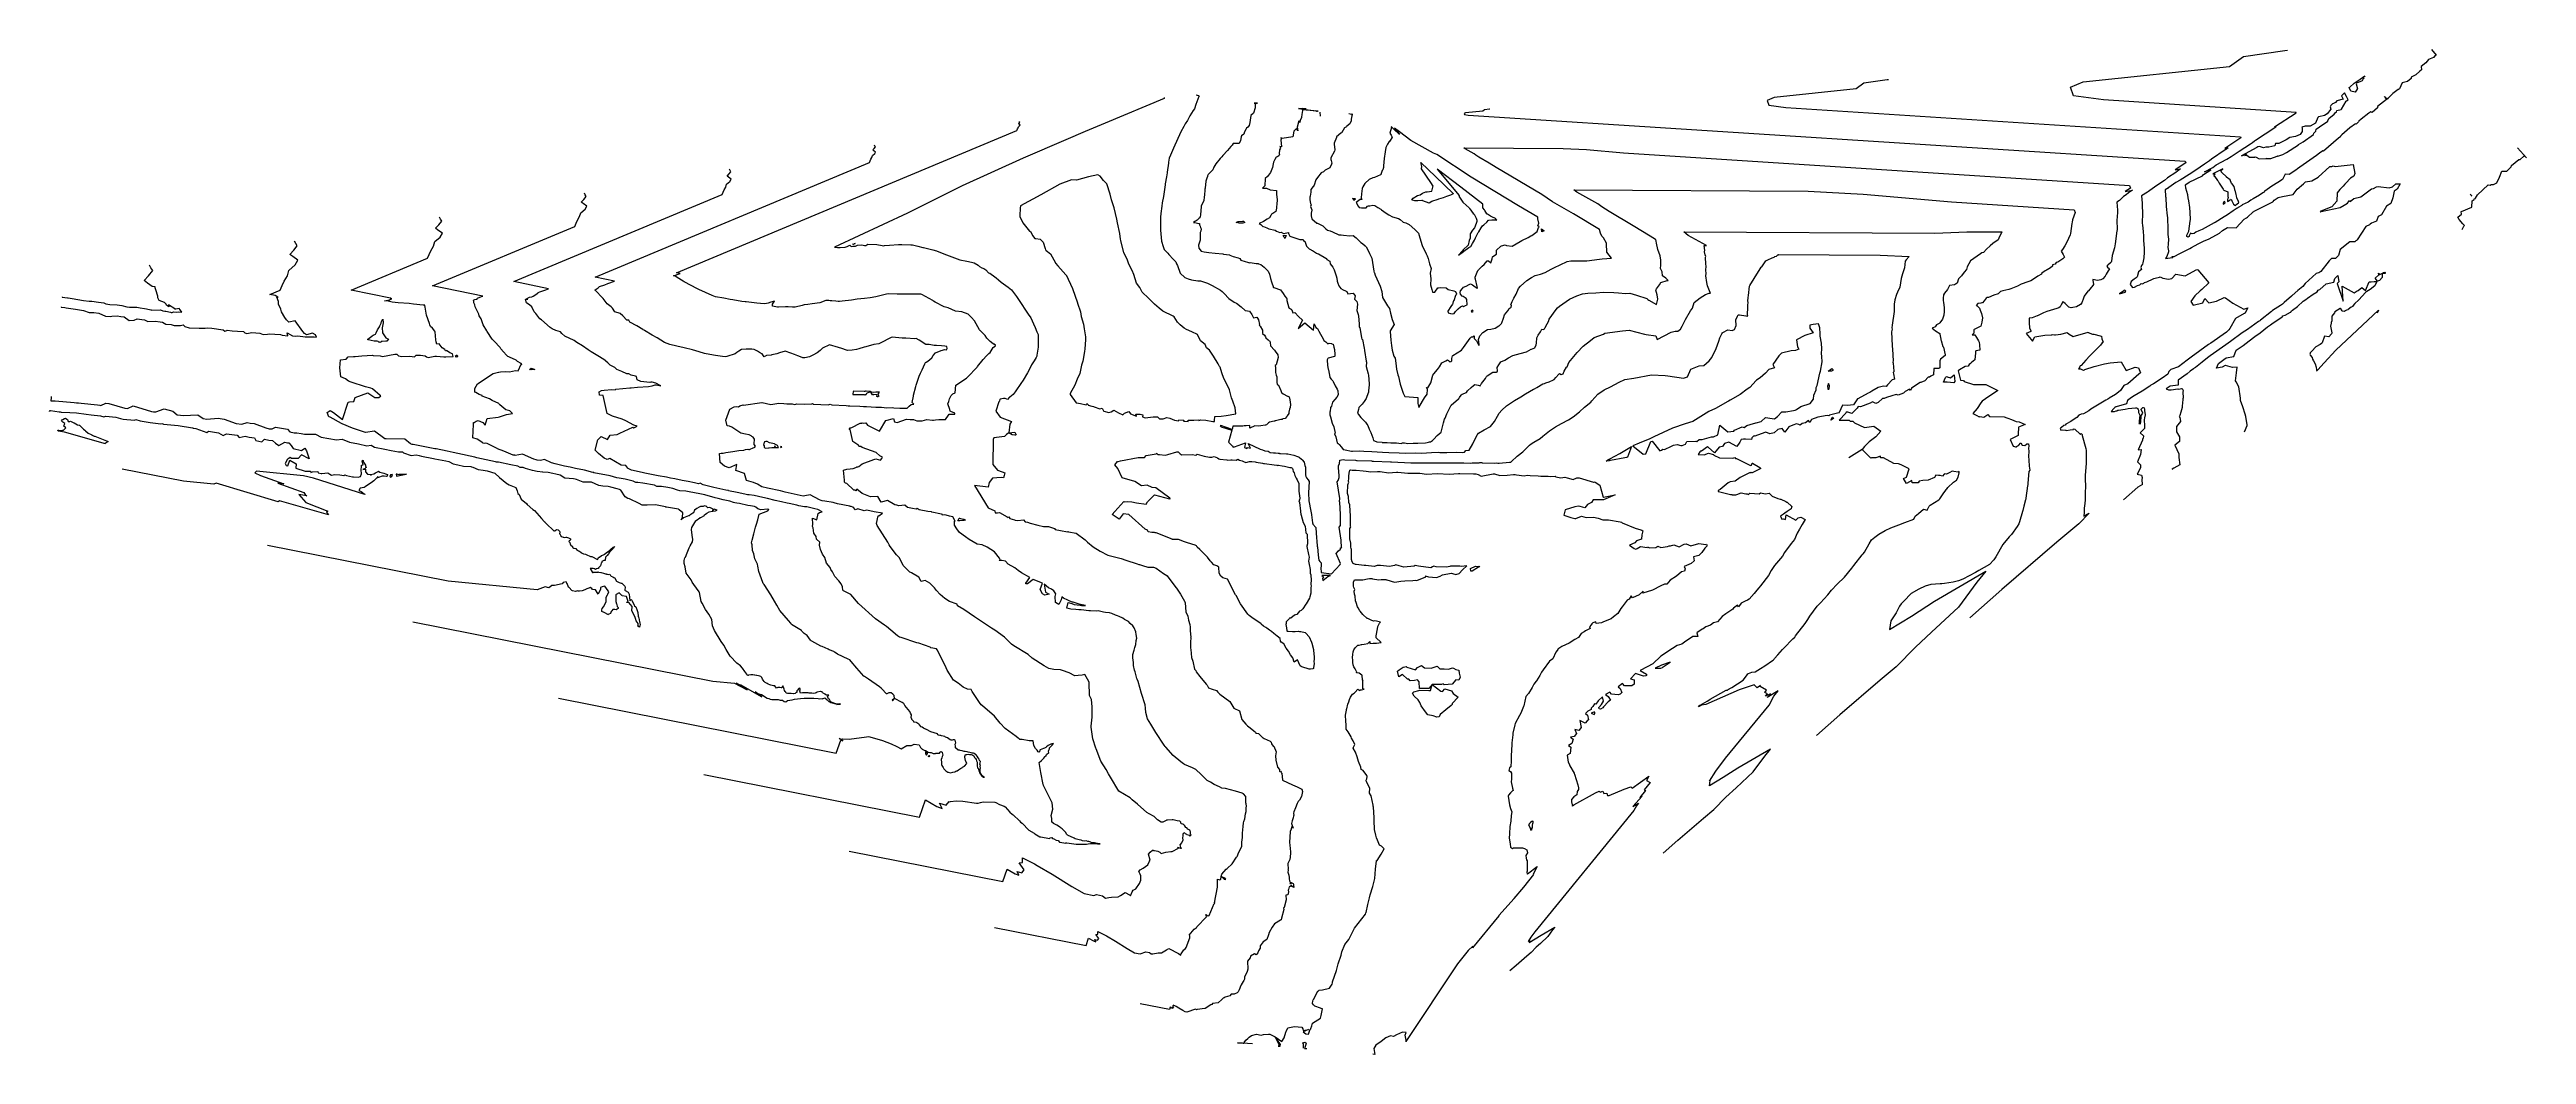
# Model space of a CAD drawing. Extents: x 1684434 to 1702565, y 997334 to 1000228.
# Drawn here: x 1684434 to 1689343, y 997334 to 999325 of the extents above; entities that cross this region are included whole.
import ezdxf

# ---------------------------------------------------------------- set-up
doc = ezdxf.new("R2010")
doc.units = 0
doc.layers.add('Default', color=7, linetype='Continuous')

msp = doc.modelspace()

# ---------------------------------------------------------------- linework, layer by layer
at = {"layer": 'Default'}
for points in [[(1689154.9, 999324.9), (1689164.6, 999313.6), (1689164.5, 999313.7), (1689163.3, 999312.6), (1689161.9, 999312.2), (1689159.2, 999308.9), (1689149.1, 999305), (1689143.7, 999298.5), (1689134.4, 999291.4), (1689135.1, 999284.6), (1689132.2, 999282.3), (1689123.7, 999275), (1689114.8, 999270.4), (1689114.8, 999267.6), (1689107.3, 999261.9), (1689097, 999259.2), (1689091.3, 999247.4), (1689089.9, 999245.7), (1689089.3, 999245.7), (1689078.5, 999238.1), (1689068.5, 999228), (1689068.3, 999227.6), (1689066, 999226.1), (1689066, 999226.1), (1689048.2, 999212), (1689047.7, 999209.4), (1689037.7, 999200.2), (1689034.6, 999201.5), (1689031, 999198.9), (1689015.8, 999187), (1689011.2, 999183.2), (1689010.2, 999181.4), (1689006.6, 999177.8), (1689005, 999177.3), (1689004.2, 999177.6), (1688993.2, 999169.9), (1688977.4, 999155.8), (1688974.9, 999153.5), (1688975.2, 999152.9), (1688970.8, 999149.5), (1688941.2, 999123.6), (1688939.4, 999124.2), (1688933, 999119.9), (1688926.9, 999115.3), (1688894.2, 999091.9), (1688889.8, 999088.6), (1688886, 999086), (1688872.9, 999077.1), (1688865.2, 999078), (1688859.7, 999067.4), (1688850.7, 999061.8), (1688850.4, 999061.5), (1688850.3, 999061.4), (1688838.9, 999054.2), (1688824.9, 999044.2), (1688823.7, 999043.4), (1688823.1, 999042.6), (1688820.7, 999041.4), (1688814.1, 999036.2), (1688801.6, 999029.3), (1688797.2, 999026.5), (1688791.4, 999022.9), (1688780, 999017), (1688778.9, 999016.2), (1688772.1, 999011.8), (1688771.5, 999010.4), (1688770.6, 999010.7), (1688770.2, 999010.6), (1688761.9, 999005.6), (1688750.5, 998997.5), (1688744.3, 998993.7), (1688726, 998982.5), (1688725.1, 998981.9), (1688725, 998981.9), (1688724.9, 998981.8), (1688724.9, 998981.8), (1688724.2, 998981.4), (1688700.7, 998968.5), (1688693.7, 998965.9), (1688688, 998963.1), (1688684.7, 998960.4), (1688681, 998959.7), (1688677.7, 998960.9), (1688674.7, 998955.6), (1688674.6, 998954.5), (1688672.2, 998953.4), (1688670.4, 998954.5), (1688670.4, 998957.1), (1688673.9, 998965.1), (1688675.2, 998975.2), (1688676.5, 998984.8), (1688677.3, 998988.1), (1688676.7, 999002.2), (1688676.4, 999011.7), (1688673.9, 999025.3), (1688673, 999031.4), (1688672, 999036.8), (1688668.1, 999050.3), (1688667.7, 999057.1), (1688667.9, 999057.5), (1688668.2, 999057.7), (1688674.6, 999062.2), (1688701, 999074.7), (1688703, 999077.5), (1688717.9, 999086.4), (1688705.3, 999082.5), (1688721.5, 999091.4), (1688728.5, 999096.4), (1688749.7, 999107.8), (1688757.7, 999112.8), (1688774, 999123.4), (1688796.3, 999138.3), (1688800.1, 999141), (1688804.4, 999143.8), (1688806, 999145.3), (1688844.5, 999170.4), (1688845.4, 999171.2), (1688847, 999172.4), (1688844.1, 999171.8), (1688886.9, 999199.5), (1688886.6, 999200.5), (1688505.3, 999225), (1688445.3, 999233), (1688439.3, 999250.4), (1688464.4, 999260.7), (1688754.6, 999291.1), (1688782.3, 999310.9), (1688864.4, 999322.9), (1688869.5, 999323.5)], [(1686643.8, 999230.1), (1686643.9, 999230), (1686643.9, 999229.9), (1686643.8, 999229.7), (1686643.6, 999229.5), (1686643.7, 999229.4), (1686644, 999229.2), (1686643.8, 999229), (1686643.5, 999228.7), (1686643.5, 999228.4), (1686643.3, 999228.2), (1686643.2, 999228), (1686643.1, 999227.7), (1686526.7, 999179), (1686486.7, 999162.7), (1686448.7, 999146.3), (1686363.7, 999109.7), (1686242.7, 999054.9), (1686134.6, 999001.1), (1685990, 998933.5), (1685995.7, 998933), (1685998.4, 998932.9), (1686001.1, 998933.1), (1686011.2, 998933.4), (1686015.2, 998934.6), (1686020.3, 998937.1), (1686023.1, 998934.5), (1686026.6, 998935.7), (1686031.5, 998935.4), (1686035.3, 998937.3), (1686043.9, 998938), (1686049.5, 998936.9), (1686051.9, 998936.8), (1686056.2, 998939.2), (1686074.2, 998938.9), (1686084.3, 998936.9), (1686087.2, 998936.4), (1686088.8, 998936.6), (1686099.3, 998937.4), (1686116.8, 998939), (1686123.3, 998939), (1686141.3, 998938), (1686144.4, 998938.1), (1686154.8, 998935.3), (1686164.9, 998932.9), (1686166.5, 998932.6), (1686184.6, 998928), (1686192, 998926.5), (1686210, 998918.9), (1686211.7, 998918.2), (1686227.8, 998912.3), (1686238.1, 998908.1), (1686252.3, 998905.6), (1686261.4, 998903.7), (1686266.9, 998902.4), (1686274.8, 998897.9), (1686277.3, 998895.1), (1686281.9, 998892.8), (1686286.1, 998891.3), (1686290.2, 998888.8), (1686295.5, 998882.3), (1686297.9, 998881.6), (1686307.5, 998874.6), (1686310.5, 998872.8), (1686314.8, 998868.7), (1686320.1, 998864), (1686334.3, 998854.3), (1686341, 998848.6), (1686350.6, 998835.8), (1686354.7, 998829.8), (1686359.9, 998821.6), (1686368.4, 998808.8), (1686374.1, 998800.8), (1686379, 998793.6), (1686384.2, 998781.6), (1686387.7, 998774.5), (1686391.3, 998765.6), (1686393.5, 998760.3), (1686393.6, 998757.8), (1686393.9, 998740.9), (1686393.4, 998735.4), (1686390.7, 998719.7), (1686390.8, 998717.3), (1686389.6, 998714.7), (1686385.7, 998708.5), (1686380.5, 998700.6), (1686378.5, 998695.7), (1686372.3, 998684.8), (1686363.9, 998670), (1686362.7, 998667.9), (1686360.9, 998665.4), (1686348.2, 998646.8), (1686344.2, 998641.5), (1686337.4, 998636.5), (1686336, 998635.9), (1686332.7, 998631.9), (1686331.5, 998632), (1686328.5, 998633.6), (1686325, 998633.6), (1686318.5, 998632.6), (1686317.8, 998631.7), (1686317.3, 998628.7), (1686317.1, 998628.6), (1686315.9, 998627), (1686309.9, 998608.8), (1686318.6, 998596.9), (1686340.6, 998588.4), (1686337.3, 998582.5), (1686335.6, 998565.8), (1686347.2, 998566.7), (1686349.9, 998561.8), (1686349.4, 998561.4), (1686348.6, 998560.9), (1686347.3, 998560.7), (1686342, 998561.6), (1686335.6, 998565.8), (1686331.1, 998562.1), (1686326.7, 998558.2), (1686305.7, 998555.6), (1686304.7, 998552.7), (1686303.9, 998502.6), (1686313.1, 998491.4), (1686322.1, 998488.6), (1686327.3, 998486.6), (1686326.3, 998480.9), (1686325.2, 998476.7), (1686320.6, 998477.1), (1686303.4, 998475.7), (1686296.8, 998467.2), (1686294.5, 998458.3), (1686267.4, 998461.2), (1686294.6, 998417), (1686307.7, 998411), (1686308.3, 998407.3), (1686312.8, 998407), (1686317.1, 998407.6), (1686332.2, 998398.9), (1686334.3, 998397.8), (1686334.4, 998398.3), (1686335.8, 998399.2), (1686337.3, 998396.2), (1686346.9, 998393.3), (1686348.3, 998392.8), (1686353.2, 998392), (1686364.3, 998393), (1686367.9, 998389.6), (1686372.2, 998388.4), (1686377.8, 998386.8), (1686393, 998382.7), (1686404, 998380.3), (1686414.4, 998380.3), (1686425.8, 998376), (1686427.2, 998374.3), (1686437.8, 998372), (1686451.7, 998369.8), (1686453, 998370.3), (1686453.5, 998369.8), (1686453.9, 998369.4), (1686468.8, 998366.9), (1686486.8, 998353.8), (1686488.8, 998351.7), (1686491.5, 998349.1), (1686502.3, 998340), (1686516.7, 998330.9), (1686531.9, 998323.6), (1686558, 998317), (1686567.4, 998313.2), (1686589.7, 998306.1), (1686593, 998305), (1686594.2, 998304.6), (1686600.3, 998302.5), (1686611, 998299.6), (1686621.9, 998299.2), (1686627.2, 998297.8), (1686642.1, 998287.1), (1686648.4, 998282.8), (1686648.9, 998282.5), (1686649.2, 998282.1), (1686666.3, 998259.5), (1686666.9, 998259), (1686667.4, 998258.4), (1686667.9, 998257.6), (1686675.5, 998245.7), (1686683.9, 998231.9), (1686684.3, 998230.8), (1686684.7, 998228.9), (1686686.1, 998211.1), (1686690, 998202.6), (1686691.7, 998194.5), (1686693.9, 998186.2), (1686694.8, 998180.6), (1686694.6, 998178.2), (1686695, 998173.4), (1686696.1, 998161.1), (1686695.6, 998160.6), (1686695.9, 998159.3), (1686695.3, 998151.8), (1686695.5, 998139.1), (1686696, 998136.3), (1686697.7, 998120.8), (1686700.3, 998113.5), (1686703.7, 998097.5), (1686705.9, 998094.5), (1686706.5, 998092), (1686714.1, 998082.8), (1686726.7, 998068), (1686727.5, 998066.9), (1686728.3, 998066), (1686731.3, 998060.3), (1686738.3, 998057.9), (1686747.2, 998055.4), (1686749.7, 998051.7), (1686753.8, 998048.1), (1686773.4, 998033.2), (1686781.5, 998020), (1686792.9, 998015), (1686797, 997998), (1686805.5, 997988.3), (1686808.7, 997985.1), (1686813.7, 997981.4), (1686821, 997975.2), (1686824.2, 997972.5), (1686825.2, 997970.4), (1686830.6, 997970), (1686839.1, 997961.5), (1686839.8, 997961.2), (1686841.3, 997960.4), (1686853.5, 997954.7), (1686855.7, 997953.1), (1686856.3, 997949.8), (1686859.5, 997944.6), (1686860.7, 997944.7), (1686865, 997933.8), (1686864.1, 997925.6), (1686864.7, 997917.1), (1686867.7, 997903), (1686871.6, 997898.5), (1686871.6, 997895), (1686874.2, 997895.6), (1686875.5, 997893.4), (1686876.2, 997891.7), (1686876.5, 997891.2), (1686877.9, 997877.8), (1686887.7, 997872.6), (1686897.6, 997868.2), (1686906.6, 997864.3), (1686916.2, 997859.7), (1686917.3, 997855.1), (1686915.7, 997845.2), (1686911.6, 997838.2), (1686909.1, 997835.5), (1686906.6, 997831), (1686903.4, 997822.7), (1686900.5, 997815), (1686899.7, 997812.3), (1686900.2, 997807.3), (1686899.5, 997806.7), (1686898.7, 997802.8), (1686897.1, 997797), (1686895.8, 997791.6), (1686898.9, 997782.2), (1686895.8, 997784.9), (1686895.3, 997780.3), (1686893.1, 997775.9), (1686891.6, 997754.1), (1686892.3, 997749.1), (1686893.5, 997735.6), (1686892.8, 997723.1), (1686892.4, 997721.4), (1686892.3, 997720.1), (1686888.7, 997712.5), (1686889, 997700.4), (1686888.7, 997699.4), (1686888.9, 997699), (1686888.6, 997695.4), (1686890.6, 997689.2), (1686890.8, 997685), (1686891.3, 997682.4), (1686891.5, 997677.9), (1686892.3, 997676.5), (1686893.3, 997675.6), (1686893.7, 997675.3), (1686892.6, 997673), (1686895.2, 997672.4), (1686895.3, 997674.9), (1686899.1, 997672.7), (1686899.4, 997671.6), (1686899.5, 997670.8), (1686899.7, 997669.7), (1686900.1, 997665.2), (1686897.2, 997666.8), (1686896, 997668.6), (1686892.9, 997666.8), (1686891, 997666), (1686889.6, 997660.8), (1686889.3, 997659.8), (1686889.7, 997656.2), (1686888.1, 997650.6), (1686884.7, 997649.4), (1686885.1, 997640.6), (1686881.3, 997625.3), (1686880.1, 997624.4), (1686879.8, 997623.7), (1686880.3, 997621.5), (1686876.1, 997604.2), (1686875.1, 997601.1), (1686873.8, 997600), (1686862, 997593), (1686857.7, 997586.5), (1686851.6, 997575.8), (1686849.9, 997571.3), (1686846.6, 997562.1), (1686839.3, 997557.4), (1686833.3, 997549.4), (1686833.3, 997545), (1686830.2, 997539.7), (1686829, 997535.2), (1686825.8, 997531.6), (1686822.6, 997533.8), (1686814.7, 997528.9), (1686813.8, 997525.8), (1686808.2, 997519), (1686808.9, 997503.2), (1686808, 997498.4), (1686802.5, 997487.3), (1686802.3, 997483.6), (1686801.4, 997480.9), (1686799.7, 997479), (1686795.9, 997471.9), (1686795.8, 997471.6), (1686795.6, 997471.1), (1686791.9, 997462.1), (1686789.8, 997458.3), (1686787.9, 997456.5), (1686782.2, 997453.8), (1686776.3, 997453.3), (1686773.4, 997450.3), (1686764, 997447.4), (1686762.1, 997446.4), (1686760.1, 997445.4), (1686757.8, 997442.8), (1686750.3, 997436.3), (1686739.3, 997434.8), (1686737.9, 997433.2), (1686736.1, 997432.4), (1686724.5, 997425.3), (1686723.8, 997425.3), (1686708.5, 997422.9), (1686707.6, 997422.8), (1686706.9, 997423.3), (1686705.4, 997423.6), (1686688.2, 997417.7), (1686684.7, 997418.5), (1686680, 997421.1), (1686672.4, 997425.8), (1686666.8, 997429.1), (1686665.8, 997429.7), (1686661.3, 997432), (1686661.3, 997430.2), (1686660, 997430), (1686661.8, 997427.4), (1686661, 997426.3), (1686659.2, 997426.8), (1686659.9, 997425.4), (1686658.5, 997425.9), (1686655.4, 997427.7), (1686653.8, 997423), (1686595.5, 997434.5)], [(1686708.5, 999234.6), (1686708.2, 999234.6), (1686707.7, 999234.7), (1686711.9, 999234), (1686712.4, 999232.8), (1686712.3, 999231.6), (1686706.2, 999215.9), (1686703.4, 999207.7), (1686701.1, 999204.2), (1686694.5, 999193.8), (1686689.4, 999184.6), (1686684.8, 999177.6), (1686682, 999172.4), (1686676.5, 999162), (1686662, 999129.8), (1686655.9, 999115.7), (1686653.3, 999109.7), (1686651.9, 999101.5), (1686651.7, 999099.9), (1686649.6, 999082), (1686649.4, 999080.5), (1686648, 999072.8), (1686645.6, 999058.8), (1686645.5, 999056.8), (1686642, 999033.6), (1686639.3, 999021.3), (1686638.5, 999014.4), (1686636.5, 998999.9), (1686636.2, 998993), (1686636.3, 998972.5), (1686636.3, 998967.1), (1686638.1, 998945.4), (1686638.8, 998943.1), (1686640.7, 998937), (1686643.6, 998928.6), (1686650.5, 998921.4), (1686652.5, 998919.2), (1686654, 998917.9), (1686660, 998910.8), (1686666.3, 998904.3), (1686667.8, 998900.6), (1686669.5, 998897.3), (1686674.9, 998882), (1686684.2, 998873.4), (1686691.1, 998871), (1686697.3, 998868.7), (1686709.8, 998866.9), (1686715.2, 998866.5), (1686719.5, 998865.5), (1686729, 998862.1), (1686738.5, 998857.5), (1686754.8, 998848.1), (1686758.1, 998845.4), (1686762.5, 998841.9), (1686771.7, 998831.7), (1686782, 998824.7), (1686783.5, 998823.6), (1686786.7, 998822.6), (1686795.9, 998815.5), (1686803.6, 998808.2), (1686804.8, 998807.8), (1686812.6, 998806.7), (1686817, 998800), (1686820.5, 998793.7), (1686826.8, 998794.7), (1686828.6, 998792.7), (1686830.6, 998789.3), (1686832.4, 998780.2), (1686831.9, 998778.7), (1686833.5, 998777), (1686838, 998768.9), (1686838, 998762.1), (1686842.3, 998759.1), (1686844.4, 998755.8), (1686845.1, 998754.1), (1686849.3, 998750.1), (1686850.9, 998748.8), (1686851.4, 998747.6), (1686852.5, 998746.9), (1686853.1, 998744.4), (1686854.3, 998737.7), (1686862, 998729.3), (1686863.2, 998727.5), (1686868.7, 998720.2), (1686869.5, 998715), (1686865.2, 998700.3), (1686863.2, 998699), (1686863.5, 998698.2), (1686863.8, 998695.1), (1686864.1, 998685.4), (1686865.2, 998680.1), (1686866.8, 998676.7), (1686866.7, 998665.7), (1686867, 998661.6), (1686869.9, 998660.2), (1686874.4, 998649.7), (1686875.6, 998645.5), (1686879, 998642.6), (1686887.8, 998638), (1686888.6, 998638.3), (1686890.9, 998636.7), (1686892.4, 998631.2), (1686893.5, 998621.8), (1686893.1, 998616), (1686891.9, 998612.6), (1686890.6, 998606.5), (1686890.6, 998603.7), (1686887.2, 998599), (1686886.3, 998598), (1686883.2, 998594.1), (1686878.4, 998593.2), (1686877.5, 998592.3), (1686877.1, 998592.1), (1686876.2, 998592.1), (1686874.6, 998592.3), (1686864.2, 998589.4), (1686863.3, 998589.6), (1686862.6, 998589), (1686861.1, 998588.6), (1686852, 998586.5), (1686850, 998585.3), (1686846.1, 998581.7), (1686844, 998580.6), (1686843.4, 998580.6), (1686834.9, 998579.4), (1686829.9, 998579.1), (1686823, 998579.5), (1686813.3, 998575), (1686813.3, 998579.9), (1686806.1, 998579.7), (1686801.9, 998579.7), (1686799, 998578.7), (1686781.1, 998579.1), (1686779.1, 998578.9), (1686778, 998572.3), (1686778, 998572.3), (1686755.7, 998580.2), (1686755.6, 998580.2), (1686755.4, 998580.2), (1686754.3, 998579.8), (1686756.2, 998577.5), (1686777.3, 998571.2), (1686771, 998546.9), (1686778.6, 998538.9), (1686780.3, 998537.4), (1686782.9, 998538.2), (1686804.5, 998545.7), (1686802.5, 998536.6), (1686807.1, 998534.4), (1686808.6, 998536.4), (1686814.2, 998535.5), (1686809.8, 998544.8), (1686833.5, 998533.1), (1686838, 998532), (1686842.6, 998530.2), (1686849.3, 998529.2), (1686853.4, 998526.8), (1686860, 998526.2), (1686860.8, 998526.1), (1686864.1, 998525.9), (1686869.5, 998525.4), (1686871.2, 998525.1), (1686872.2, 998524.9), (1686873.6, 998524.7), (1686885.9, 998524.2), (1686888.1, 998523.7), (1686900.5, 998521.6), (1686907.4, 998518.5), (1686909.6, 998518), (1686910.6, 998517.2), (1686915.8, 998513.6), (1686917, 998512), (1686920.7, 998507.3), (1686922.2, 998501), (1686923.3, 998497.6), (1686923.3, 998489.3), (1686923.6, 998482.7), (1686924.3, 998479.2), (1686925.6, 998476.5), (1686928.6, 998472.8), (1686930.4, 998469.3), (1686929.4, 998446.8), (1686930.2, 998431.2), (1686933.7, 998410.4), (1686935.1, 998404.1), (1686935.2, 998403.2), (1686937.6, 998387.4), (1686938, 998385.6), (1686938.2, 998385.3), (1686938.2, 998384.7), (1686944.2, 998378.3), (1686944.8, 998367.1), (1686946.3, 998341.6), (1686946.5, 998340.3), (1686946.4, 998340.3), (1686946.9, 998339.5), (1686948.7, 998323.2), (1686949.8, 998313.3), (1686952.1, 998310.9), (1686954.4, 998308.3), (1686954.3, 998301.3), (1686953.6, 998298.3), (1686954.7, 998289.1), (1686974.7, 998286.3), (1686992.3, 998304.9), (1686992.9, 998306.9), (1686983.9, 998326.7), (1686988.6, 998331.9), (1686992.8, 998335.2), (1686992.6, 998337.6), (1686994.6, 998337.8), (1686994.1, 998352.7), (1686990.4, 998378.9), (1686992.9, 998382.2), (1686992.8, 998386), (1686993, 998403), (1686992.9, 998404.4), (1686991.7, 998427.4), (1686991.1, 998429.5), (1686991.2, 998435.4), (1686985.9, 998468.7), (1686988.3, 998471.2), (1686990.2, 998477), (1686990, 998481.4), (1686988.7, 998496), (1686989.1, 998500.1), (1686990.7, 998505.2), (1686991.5, 998511.5), (1686994.7, 998511.9), (1686998.1, 998512.6), (1687001.2, 998512.2), (1687022.4, 998511.2), (1687024.4, 998511.1), (1687026, 998511.1), (1687054.1, 998509.9), (1687055.7, 998509.8), (1687057.9, 998509.7), (1687092, 998508.1), (1687093.7, 998508), (1687132.4, 998506.5), (1687133.9, 998506.5), (1687171.2, 998506.4), (1687172.9, 998506.5), (1687174.1, 998506.5), (1687174.4, 998506.5), (1687217.5, 998506.2), (1687220, 998506.2), (1687223.4, 998506.2), (1687237.1, 998505.9), (1687250.2, 998505.5), (1687253.8, 998505.9), (1687267.5, 998506.4), (1687269.2, 998506.7), (1687272.9, 998506.6), (1687273.4, 998506.2), (1687298.5, 998505.7), (1687302.3, 998506), (1687304.7, 998505.7), (1687305.4, 998505.6), (1687307.1, 998505.7), (1687327.5, 998507.3), (1687330.2, 998507.7), (1687331.4, 998508.9), (1687343.1, 998519.4), (1687354.1, 998528.2), (1687367.7, 998541.2), (1687370.7, 998543.7), (1687376.3, 998547.4), (1687388.8, 998554.5), (1687394, 998559.2), (1687407.2, 998569.4), (1687418.8, 998577.5), (1687430.6, 998584.1), (1687444.9, 998591.1), (1687454.1, 998597.6), (1687466.5, 998607.5), (1687476.7, 998616.4), (1687488.9, 998626.2), (1687491.2, 998628.7), (1687503.1, 998642.4), (1687515.5, 998651), (1687527.8, 998657), (1687545.2, 998665.8), (1687556.6, 998671.6), (1687574.4, 998673.9), (1687608.9, 998680.5), (1687636.1, 998679), (1687641.8, 998678.7), (1687672.9, 998673.9), (1687680.5, 998676.4), (1687687.1, 998691.6), (1687703.4, 998698.3), (1687713.1, 998698.8), (1687723.6, 998708.5), (1687728.8, 998714.7), (1687737.4, 998732.9), (1687742.7, 998746.9), (1687744.9, 998753.6), (1687748.4, 998761.5), (1687749.9, 998764), (1687750.6, 998764.5), (1687760.6, 998769.4), (1687769, 998768.3), (1687774, 998770), (1687776.8, 998778), (1687776.3, 998789.6), (1687779.7, 998796.7), (1687781.2, 998799.2), (1687781.6, 998799.7), (1687782.5, 998799.7), (1687783.5, 998799.5), (1687796.1, 998797.2), (1687800, 998797), (1687799.5, 998799), (1687799.4, 998803.4), (1687800.4, 998810.8), (1687800, 998817.7), (1687800.8, 998824.6), (1687799.8, 998825.8), (1687800.7, 998834.4), (1687801.3, 998836.9), (1687801.4, 998837.9), (1687803.4, 998856.5), (1687804.2, 998857.2), (1687812.4, 998871.3), (1687824.6, 998890.8), (1687826.5, 998893.8), (1687828, 998894.5), (1687835.6, 998906.5), (1687839.5, 998908.6), (1687848.5, 998912.3), (1687852.6, 998913.8), (1687853.9, 998915), (1687856.8, 998915.4), (1687859.8, 998918.2), (1687860.7, 998918.4), (1687860.4, 998918.6), (1688062.4, 998917.8), (1688119.7, 998914.9), (1688114, 998908.4), (1688111.7, 998905.4), (1688110.7, 998892.7), (1688106.9, 998880.3), (1688104.1, 998871.6), (1688101.2, 998854.1), (1688096.9, 998844.1), (1688094.5, 998839.6), (1688091.6, 998829), (1688089.8, 998820.4), (1688090.1, 998808.9), (1688090.4, 998805.7), (1688086.4, 998778.8), (1688085.8, 998773.9), (1688086, 998770.7), (1688085.1, 998765.9), (1688086.2, 998738), (1688086.3, 998737.6), (1688086.3, 998737.4), (1688086.5, 998731.6), (1688087.9, 998708.3), (1688087.8, 998705.5), (1688088.4, 998703.8), (1688089.2, 998687.9), (1688089.5, 998686.7), (1688088, 998685.3), (1688088.9, 998682.2), (1688091, 998672.2), (1688086, 998670.7), (1688076.6, 998661), (1688074.1, 998657.7), (1688069, 998657.9), (1688058.1, 998655.5), (1688045.7, 998648.2), (1688041.8, 998645.2), (1688038.7, 998644.4), (1688018, 998633.2), (1688017.7, 998632.9), (1688009.5, 998621), (1687997.8, 998619.5), (1687987.4, 998620.3), (1687981.3, 998605.8), (1687980.6, 998604.9), (1687980.4, 998605.5), (1687961.7, 998600.8), (1687960.8, 998599.2), (1687957.3, 998599.7), (1687938.5, 998596.4), (1687926.4, 998592.2), (1687923.2, 998586.2), (1687920.2, 998589.9), (1687914.4, 998585.5), (1687907.9, 998584.2), (1687904.1, 998581.1), (1687901, 998582.4), (1687896.5, 998583.6), (1687889.5, 998581.1), (1687881.4, 998577.4), (1687873.3, 998567.1), (1687868.4, 998574), (1687859.5, 998572.5), (1687852.5, 998565.7), (1687843.8, 998563.6), (1687836.1, 998566.9), (1687835.9, 998566.8), (1687835.7, 998566.7), (1687826.8, 998563.9), (1687813.9, 998559.3), (1687813.5, 998559), (1687813.2, 998559.6), (1687811.5, 998559.1), (1687810.9, 998558.3), (1687808.2, 998555.8), (1687807.4, 998552.1), (1687795.6, 998552.8), (1687791.5, 998553), (1687786.8, 998552.4), (1687784.4, 998547.1), (1687778.1, 998538.7), (1687762.4, 998547.2), (1687754, 998544.8), (1687750.1, 998538.4), (1687743.5, 998537.1), (1687734.1, 998526.2), (1687721.3, 998537), (1687720.2, 998537.6), (1687708, 998529.2), (1687706.5, 998529.2), (1687705.1, 998528), (1687701.8, 998522.9), (1687713.7, 998522), (1687722.4, 998525.5), (1687732.2, 998522.4), (1687732.6, 998521.3), (1687744, 998516.3), (1687770.5, 998515.5), (1687774.3, 998516.5), (1687775.7, 998514.7), (1687777.5, 998514.5), (1687805.4, 998500.7), (1687807.1, 998501.4), (1687808.4, 998505.4), (1687809.1, 998505.5), (1687809.6, 998505.6), (1687824, 998497.2), (1687825.9, 998495.1), (1687807.3, 998485.9), (1687806.7, 998487.6), (1687805.9, 998486.3), (1687803.3, 998486.1), (1687798.3, 998483.6), (1687784.7, 998477.1), (1687775, 998469.9), (1687765.4, 998468.4), (1687761.2, 998466.6), (1687745.1, 998453.6), (1687742.9, 998452.2), (1687741, 998451.7), (1687741.6, 998449.1), (1687744.7, 998448.9), (1687765.9, 998443.3), (1687768.3, 998443.3), (1687768.8, 998442.7), (1687776.5, 998442.5), (1687778.5, 998443.6), (1687786.9, 998446.5), (1687796, 998445.1), (1687797.6, 998444.8), (1687798.6, 998444.5), (1687801.5, 998443.7), (1687802, 998443.9), (1687804.1, 998446.4), (1687822.6, 998445.1), (1687825.1, 998446.5), (1687835, 998445.1), (1687842.1, 998446.4), (1687848.6, 998439.9), (1687859.4, 998435.6), (1687864, 998433.9), (1687865.2, 998434.2), (1687875.6, 998429.4), (1687877.1, 998428.5), (1687878.1, 998428.1), (1687887.6, 998419.9), (1687886.8, 998417.7), (1687886.2, 998415.2), (1687878.3, 998410.1), (1687873.7, 998406.6), (1687873.5, 998406.4), (1687871.1, 998404.8), (1687864.7, 998400.5), (1687867.5, 998394.5), (1687870.2, 998395.2), (1687875, 998393.9), (1687875.8, 998403.3), (1687894.9, 998392.7), (1687899.9, 998397.4), (1687905.2, 998398.8), (1687913.6, 998393.8), (1687907.8, 998384.2), (1687902.6, 998374.9), (1687897.9, 998366.6), (1687892.4, 998354), (1687886, 998346.7), (1687872.7, 998328.8), (1687869, 998321.5), (1687853.1, 998302.6), (1687850.1, 998298.7), (1687846.3, 998292.9), (1687841.2, 998283.3), (1687825.2, 998262.6), (1687821.6, 998258.6), (1687818.2, 998253.9), (1687812.7, 998247.1), (1687802.7, 998236), (1687799.4, 998234.4), (1687795.1, 998231.9), (1687786.9, 998228.3), (1687781.9, 998220.9), (1687779.5, 998224.4), (1687771.7, 998218.3), (1687770.3, 998216.4), (1687756.6, 998207.2), (1687749.1, 998201.7), (1687740, 998191.5), (1687732.2, 998189.5), (1687726.1, 998184.7), (1687716.9, 998181.4), (1687711.3, 998177.2), (1687709.6, 998176.4), (1687699.2, 998169.3), (1687701.2, 998162.2), (1687691.3, 998162.4), (1687686.2, 998158.7), (1687677.3, 998153.2), (1687669, 998147.1), (1687660.3, 998144.3), (1687650.8, 998138.4), (1687627.5, 998123.5), (1687611.6, 998108.2), (1687600.6, 998101.8), (1687586.4, 998095.1), (1687599.4, 998087.3), (1687599, 998085), (1687598.1, 998084.3), (1687593, 998083.7), (1687577.5, 998088.6), (1687567.4, 998078.5), (1687575, 998076), (1687575.1, 998067.6), (1687570.1, 998064.2), (1687555.5, 998064.2), (1687551.5, 998068.9), (1687542.8, 998062.2), (1687547.2, 998059.4), (1687550.2, 998051), (1687546.9, 998048), (1687543.4, 998046.9), (1687530.2, 998047.9), (1687526.3, 998052.2), (1687518, 998047.4), (1687523.6, 998043), (1687528.2, 998036.3), (1687523.4, 998032.4), (1687513.8, 998023), (1687512.6, 998021.1), (1687508.2, 998018.4), (1687505.2, 998018.9), (1687504.6, 998021.5), (1687510.1, 998027.7), (1687514.3, 998033.8), (1687511.8, 998042.3), (1687503.4, 998034.9), (1687498.6, 998027.9), (1687496.4, 998028.7), (1687492.8, 998023.4), (1687489.8, 998020.5), (1687489.8, 998017.4), (1687483.3, 998014.4), (1687481.5, 998013.1), (1687478.3, 998009.5), (1687482.5, 998006.6), (1687484.3, 997997.1), (1687482, 997995.3), (1687477.8, 997990.3), (1687467, 997996), (1687470, 997982.2), (1687465, 997975.8), (1687457.3, 997977.8), (1687460.8, 997969.8), (1687455.6, 997963.8), (1687448.5, 997962.8), (1687453.6, 997958.8), (1687451, 997950.4), (1687444.8, 997946.4), (1687449.6, 997943), (1687448, 997930.7), (1687442.2, 997927), (1687444.1, 997913.3), (1687446.6, 997908.9), (1687446.6, 997907.1), (1687447.3, 997905.9), (1687455.7, 997891.6), (1687456, 997890.9), (1687456.6, 997889.1), (1687462.9, 997868.1), (1687464.2, 997862.6), (1687464.3, 997859), (1687461.9, 997854.9), (1687461.2, 997848.3), (1687455.4, 997844.3), (1687450.7, 997839.3), (1687450.9, 997834.3), (1687451.8, 997829), (1687452.3, 997826.3), (1687452.8, 997826.5), (1687455.2, 997828.8), (1687498.1, 997852.4), (1687505.3, 997855.7), (1687507.6, 997854), (1687512.8, 997855.7), (1687514.6, 997850.8), (1687520.5, 997852), (1687522.1, 997847.3), (1687525.1, 997847), (1687554.7, 997859.9), (1687567.9, 997864.4), (1687570.6, 997861.6), (1687604.2, 997885.7), (1687599.5, 997877.2), (1687606.3, 997873.1), (1687594.5, 997858.5), (1687597.5, 997857.2), (1687585.8, 997843.4), (1687591, 997845.7), (1687572.5, 997825.2), (1687583.7, 997832.2), (1687579.3, 997826.6), (1687574.3, 997817.5), (1687378, 997576.9), (1687370.1, 997566.2), (1687364.6, 997558), (1687367.7, 997560.3), (1687367, 997555.8), (1687378.6, 997562.9), (1687390.7, 997570.7), (1687417.8, 997586.6), (1687413.2, 997580.8), (1687403.4, 997567.6), (1687389.2, 997554.3), (1687380.7, 997546.5), (1687370.6, 997536.1), (1687362.1, 997529.1), (1687340.8, 997510.7), (1687328.5, 997499.9)], [(1688079, 999265.1), (1688076.1, 999264.8), (1688030.3, 999258.1), (1688014.8, 999247), (1687852.6, 999230), (1687838.6, 999224.2), (1687841.9, 999214.5), (1687875.5, 999210), (1688776.6, 999152.3), (1688777.4, 999149.9), (1688745.4, 999129.2), (1688752.2, 999130.4), (1688748.5, 999127.7), (1688746.4, 999126), (1688718.9, 999108), (1688715.2, 999104.6), (1688705.4, 999098.1), (1688696.6, 999092), (1688684, 999083.6), (1688674.9, 999077.6), (1688656.7, 999066.4), (1688648.3, 999061.8), (1688634.4, 999051.9), (1688631.9, 999050.6), (1688633.8, 999051.2), (1688626.9, 999047), (1688628, 999034.3), (1688628, 999033.5), (1688628.2, 999031.6), (1688629.2, 999013.9), (1688631.5, 998995.3), (1688631.7, 998992.1), (1688631.9, 998988.4), (1688632.8, 998972.7), (1688632.4, 998962.2), (1688632.8, 998958.7), (1688633.5, 998949.1), (1688633.3, 998939.6), (1688632.2, 998933), (1688634.1, 998926), (1688634, 998925.9), (1688633.6, 998924.3), (1688630.7, 998915.1), (1688627.8, 998911), (1688636.9, 998912.4), (1688642.2, 998913.2), (1688640.4, 998914.9), (1688642.9, 998914.8), (1688643.8, 998914.5), (1688657.6, 998921.3), (1688657.6, 998921.3), (1688657.8, 998921.4), (1688657.9, 998921.4), (1688673.3, 998929.4), (1688676.2, 998930.7), (1688679.4, 998932.9), (1688692.8, 998940.1), (1688703.2, 998945.5), (1688714.2, 998950), (1688735, 998960.9), (1688741.1, 998966.4), (1688751, 998972.2), (1688768.1, 998971.7), (1688784.1, 998988.9), (1688788.7, 998991.3), (1688790.6, 998992.6), (1688801.8, 999003.6), (1688802.8, 999004.3), (1688803.9, 999005), (1688840.5, 999023.4), (1688841.4, 999023.9), (1688843.4, 999026.4), (1688850.9, 999031.6), (1688859.5, 999033.6), (1688881.2, 999037.8), (1688888.7, 999048.4), (1688901.2, 999059.2), (1688905.4, 999062.8), (1688917.8, 999064.7), (1688930.3, 999072.1), (1688953.3, 999093.5), (1688957.3, 999093.5), (1688960, 999094.5), (1688964.3, 999093.5), (1688999.9, 999097.5), (1689002.8, 999079.3), (1689001.1, 999074), (1688994.2, 999070.2), (1688985.4, 999060.4), (1688983.3, 999058.2), (1688979.8, 999054.4), (1688973.5, 999047.4), (1688968.2, 999041.1), (1688967.5, 999024.5), (1688957.3, 999013.6), (1688935.4, 999004.8), (1688934.7, 999004.2), (1688934.9, 999002.7), (1688935.6, 999003.4), (1688936, 999003.7), (1688936.5, 999003.8), (1688974.1, 999011.7), (1688981.7, 999016.6), (1688988.9, 999020.5), (1688992.3, 999026.1), (1688993.6, 999024.2), (1689000.9, 999030), (1689014.7, 999033.4), (1689036.4, 999049.3), (1689039.8, 999049.7), (1689046.2, 999052.7), (1689049.5, 999053.3), (1689071.1, 999051.2), (1689078, 999052.9), (1689084.4, 999059.1), (1689092.7, 999058.6), (1689087.2, 999048.4), (1689080.9, 999044.2), (1689080.7, 999040.9), (1689078.2, 999031.2), (1689074.5, 999020), (1689065.7, 999014.5), (1689055.8, 998997.4), (1689049.4, 998994.2), (1689045.9, 998985.2), (1689036.4, 998980.9), (1689033.2, 998978.7), (1689032, 998977.4), (1689024.7, 998974.2), (1689008, 998948.2), (1689006.6, 998946.4), (1689005.3, 998945.7), (1689002.9, 998944.1), (1688993.2, 998943.7), (1688974, 998928.5), (1688970.8, 998916.7), (1688967.6, 998913.3), (1688964.5, 998911.2), (1688956.6, 998911.1), (1688952, 998906.6), (1688935.8, 998885.5), (1688931.5, 998882.6), (1688926.4, 998881.1), (1688904.9, 998861.4), (1688900.3, 998855.7), (1688889.9, 998847.6), (1688879.1, 998837.7), (1688877.6, 998836.5), (1688863.3, 998823.6), (1688859.9, 998820.8), (1688855.5, 998818), (1688839.7, 998807.7), (1688837.7, 998806.2), (1688815.9, 998788.9), (1688814.6, 998787.8), (1688812.4, 998786.3), (1688790.2, 998770.5), (1688780.1, 998763.5), (1688756.5, 998746.3), (1688747.5, 998740), (1688716.5, 998717.9), (1688711.2, 998714.2), (1688700.7, 998705.9), (1688687.2, 998695.1), (1688684.8, 998693.5), (1688683.4, 998692.1), (1688676.9, 998687.6), (1688670.5, 998682.7), (1688653.1, 998669.8), (1688653.3, 998660.3), (1688637, 998658.3), (1688628.9, 998652.7), (1688633.7, 998650.7), (1688637.3, 998651.1), (1688639.3, 998651.1), (1688652.3, 998652.8), (1688654.4, 998652.3), (1688659.9, 998653.5), (1688660.2, 998653.6), (1688660.7, 998653.3), (1688663, 998649.5), (1688662.2, 998646.3), (1688662.6, 998635.1), (1688662.3, 998632.8), (1688661.6, 998623.9), (1688661.2, 998619.6), (1688660.7, 998616), (1688658.3, 998606.7), (1688656.6, 998600.1), (1688654.8, 998597.4), (1688656.4, 998596.4), (1688657.5, 998587.9), (1688649.6, 998578.1), (1688649.4, 998567.4), (1688655.7, 998557.5), (1688655.3, 998548.3), (1688646.6, 998541.1), (1688654.6, 998523.7), (1688654.5, 998517), (1688656.5, 998502.4), (1688656.5, 998502.2), (1688644.6, 998495.8), (1688641.3, 998493.8), (1688641.2, 998493.7), (1688642.4, 998494.2)], [(1688986.3, 999231.7), (1688982.5, 999239.4), (1688978.2, 999234.6), (1688976.4, 999233), (1688980, 999226.5), (1688967.5, 999223.2), (1688964.7, 999219.7), (1688960.5, 999217.8), (1688959, 999217.1), (1688955.5, 999213.8), (1688954, 999211.7), (1688955.8, 999206.5), (1688948.4, 999197.7), (1688942.8, 999194), (1688931.5, 999191.7), (1688930.9, 999191.7), (1688929.9, 999190.5), (1688924.9, 999178.8), (1688914.7, 999173.1), (1688904.6, 999173.4), (1688898.3, 999171.1), (1688898.9, 999169.2), (1688898.6, 999162.7), (1688894.9, 999156.6), (1688885.2, 999152.4), (1688874.1, 999150.9), (1688867.1, 999146.3), (1688852.5, 999139), (1688845.9, 999138.7), (1688844.3, 999134.5), (1688832.7, 999131.5), (1688827.8, 999131.5), (1688826.9, 999131.7), (1688821.9, 999130.1), (1688814.2, 999132.9), (1688810.8, 999132), (1688810.6, 999132), (1688808.8, 999131), (1688808.7, 999131), (1688778.7, 999114.5), (1688788.6, 999117.6), (1688785.3, 999115.3), (1688786.6, 999115.9), (1688788.7, 999115.5), (1688789.2, 999115.5), (1688794.4, 999111.9), (1688805.1, 999111.7), (1688805.9, 999112.2), (1688807.4, 999111.4), (1688813.4, 999108.7), (1688827.5, 999109.1), (1688827.7, 999109.3), (1688827.9, 999109.6), (1688828.3, 999109.1), (1688836.3, 999108.9), (1688849.4, 999113.4), (1688849.5, 999113.7), (1688849.9, 999114.1), (1688850.3, 999113.7), (1688860.5, 999116.7), (1688867.4, 999120.9), (1688891.2, 999135.9), (1688891.4, 999136.8), (1688900.8, 999142.4), (1688920.9, 999156.5), (1688921.7, 999159.5), (1688925.8, 999163.4), (1688926.3, 999167.3), (1688933.1, 999171.8), (1688945.5, 999180.2), (1688949.1, 999182.3), (1688949.3, 999183.2), (1688949.8, 999183.6), (1688951.8, 999188.4), (1688961.9, 999196.8), (1688964.1, 999199.4), (1688967.1, 999201.4), (1688967.3, 999204.4), (1688975.9, 999206.2), (1688976.4, 999206.6), (1688985.7, 999222.7), (1688986.4, 999223.2), (1688989.9, 999225.2), (1688986.3, 999231.7)], [(1689023.2, 999272.6), (1689021.3, 999271.2), (1689020.6, 999270.7), (1689019.6, 999268.9), (1689020.5, 999268.9), (1689021.2, 999267.3), (1689019.4, 999267.2), (1689017.7, 999263.2), (1689006.1, 999258), (1689005.6, 999257.1), (1689008.3, 999247), (1689007.4, 999246.2), (1689003.6, 999240.3), (1688994.9, 999242.7), (1688992.2, 999249.6), (1688993, 999250.1), (1689002.1, 999258.4), (1689013.5, 999266.2), (1689023.2, 999272.6)], [(1689066.4, 999228.9), (1689065.6, 999226.7), (1689064.1, 999228.8), (1689063.7, 999229.5), (1689063.1, 999230.4), (1689062.8, 999230.8), (1689062.1, 999231.8), (1689062.9, 999230.9), (1689063.1, 999231.1), (1689063.3, 999230.6), (1689063.9, 999229.9), (1689064.4, 999229.4), (1689066.4, 999228.9)], [(1686307.4, 997585.9), (1686488.6, 997550), (1686493.7, 997564.5), (1686503.3, 997559.1), (1686507.7, 997557.4), (1686505.6, 997561.9), (1686511.2, 997560.3), (1686513.7, 997563.6), (1686508.1, 997571.9), (1686511.9, 997572.4), (1686512, 997577.8), (1686526.2, 997570.8), (1686529.2, 997568.9), (1686546.8, 997558.7), (1686570.2, 997544), (1686584.8, 997535.8), (1686596, 997533.4), (1686607.3, 997537.3), (1686614.2, 997535.9), (1686617.4, 997533.3), (1686621.1, 997533.8), (1686631.3, 997535.4), (1686638.3, 997535.8), (1686647.7, 997541.6), (1686652.4, 997544.3), (1686671.7, 997534.2), (1686676.1, 997530.7), (1686677.2, 997533.6), (1686682.5, 997541.3), (1686684.3, 997542.3), (1686686.9, 997546.1), (1686694.4, 997565.1), (1686694.4, 997567.9), (1686694, 997568.9), (1686693.1, 997570.7), (1686703.1, 997582.4), (1686704.8, 997583.4), (1686707.2, 997585.3), (1686708, 997587.2), (1686727.2, 997607), (1686726.4, 997609.4), (1686726.1, 997610.7), (1686726.4, 997611.3), (1686728.8, 997609.6), (1686730.2, 997608.7), (1686730.3, 997608.7), (1686732.2, 997609.4), (1686742.6, 997633.2), (1686743.4, 997633.5), (1686743.6, 997633.6), (1686743.3, 997635), (1686743.4, 997634.8), (1686749.3, 997665.8), (1686749.3, 997666), (1686749.2, 997666.2), (1686749.3, 997666.6), (1686749, 997677.8), (1686749.3, 997681.4), (1686751.8, 997681), (1686752.4, 997680.3), (1686754.7, 997681), (1686755.9, 997681.1), (1686756, 997686.4), (1686762.4, 997681.4), (1686764.5, 997680.6), (1686764.7, 997681.6), (1686765.7, 997681.7), (1686764.7, 997682), (1686764.8, 997682.5), (1686756, 997686.4), (1686757.9, 997691.4), (1686766.2, 997701.1), (1686768.3, 997702.4), (1686777.9, 997711.9), (1686787, 997724.8), (1686788, 997726.3), (1686789, 997727.5), (1686790.2, 997731.4), (1686797.1, 997746.7), (1686797.5, 997754.8), (1686798.3, 997763.9), (1686798.7, 997772.6), (1686800, 997786), (1686800.7, 997793.2), (1686801.4, 997795.5), (1686802.9, 997801.1), (1686804.3, 997810.9), (1686805.8, 997815.7), (1686806, 997823), (1686806.7, 997826.2), (1686805.6, 997830.6), (1686805.5, 997832.6), (1686805.2, 997839.6), (1686805.1, 997845), (1686800.3, 997850.4), (1686797.9, 997852.1), (1686784.9, 997855.8), (1686764.6, 997861.2), (1686757.7, 997861.4), (1686752.7, 997864.5), (1686742.3, 997868.8), (1686735, 997873.9), (1686728.5, 997876.6), (1686716.6, 997888.5), (1686705.8, 997898.9), (1686699.5, 997901.7), (1686683.6, 997908.5), (1686681.4, 997910.2), (1686676.2, 997914), (1686661.4, 997926.2), (1686646.6, 997943), (1686645.5, 997944.2), (1686643.6, 997946.6), (1686626.8, 997972), (1686616.9, 997988.5), (1686610, 997998.9), (1686606.8, 998011.6), (1686606.2, 998020.4), (1686605.5, 998026.7), (1686598.1, 998049.5), (1686591.9, 998073.2), (1686589.9, 998077.6), (1686589.3, 998079), (1686585.8, 998091.9), (1686584.8, 998095.3), (1686582.3, 998104.6), (1686582.8, 998110.8), (1686581, 998119.7), (1686581.5, 998126.6), (1686583.7, 998134.8), (1686585, 998140.6), (1686587.1, 998146.6), (1686588.1, 998154.2), (1686588.9, 998159.1), (1686588.1, 998166.2), (1686587.2, 998171.7), (1686583.8, 998179.1), (1686581.5, 998183.1), (1686575.9, 998188), (1686572.6, 998191.7), (1686565, 998196.1), (1686561.4, 998198.5), (1686554.2, 998202), (1686551, 998203), (1686546.9, 998204.5), (1686539.6, 998207.6), (1686535.2, 998208.8), (1686526.8, 998210), (1686523.4, 998210.6), (1686512.6, 998212.9), (1686509.2, 998212.5), (1686497.4, 998212.8), (1686494.2, 998213.1), (1686479, 998214.9), (1686474.3, 998215.3), (1686468.4, 998215.9), (1686458.5, 998216.5), (1686450.5, 998218.3), (1686453.2, 998229.7), (1686460.3, 998227.2), (1686465.1, 998225.3), (1686476.8, 998224.1), (1686479.5, 998223.7), (1686487.2, 998223.3), (1686477.7, 998225.7), (1686476.6, 998225.8), (1686462.9, 998229.9), (1686460.8, 998229.9), (1686453.5, 998233.3), (1686452.1, 998234.4), (1686444.1, 998238), (1686440.4, 998240.6), (1686439.1, 998235), (1686434.4, 998225.4), (1686428.1, 998229.5), (1686427, 998241.5), (1686428.6, 998246.9), (1686424.5, 998252.6), (1686420, 998255.6), (1686413.9, 998258.4), (1686405.2, 998265.9), (1686408, 998250.2), (1686415.7, 998246.3), (1686406.8, 998244.1), (1686401.9, 998246.9), (1686397.9, 998255), (1686402.4, 998267.5), (1686383.6, 998275.2), (1686372.2, 998266.4), (1686369.5, 998266.4), (1686369.5, 998267.8), (1686377.4, 998279.1), (1686360.6, 998288.6), (1686354, 998292.6), (1686347.1, 998298), (1686334.4, 998305.7), (1686328.6, 998311.1), (1686321.5, 998312.7), (1686316.5, 998312.6), (1686318.5, 998314.8), (1686316.8, 998317.6), (1686307.1, 998329.7), (1686300, 998334.8), (1686292.7, 998339), (1686282.4, 998343.9), (1686272.4, 998345.2), (1686257, 998354.6), (1686249.4, 998359.3), (1686237.7, 998368.5), (1686232.2, 998375.6), (1686227.7, 998382.6), (1686227.6, 998390.5), (1686228.9, 998390.6), (1686224.6, 998399), (1686217.8, 998400.5), (1686211, 998402.6), (1686208.2, 998403), (1686203.8, 998402.3), (1686203.8, 998403.9), (1686202.2, 998404.2), (1686183.1, 998408.5), (1686181.9, 998408.8), (1686174.7, 998409.9), (1686157.7, 998413.1), (1686153.5, 998415.5), (1686152, 998414.3), (1686144.8, 998415.6), (1686134.8, 998417.4), (1686129.2, 998422.5), (1686117.3, 998421.3), (1686113.5, 998422.4), (1686109.6, 998423.2), (1686095.3, 998431.6), (1686082.7, 998428.3), (1686082.4, 998428.3), (1686082.2, 998428.4), (1686075.8, 998439.3), (1686061.3, 998438.9), (1686044.8, 998445.6), (1686034, 998453.9), (1686032.4, 998450.5), (1686030.5, 998451.8), (1686029.4, 998452.3), (1686028.2, 998452.3), (1686027.3, 998452.7), (1686014.2, 998465.5), (1686011.7, 998466.1), (1686010, 998467.8), (1686009.9, 998471.7), (1686007.5, 998491.4), (1686014.3, 998493.8), (1686020.7, 998494.1), (1686027.1, 998495.2), (1686032.5, 998497), (1686033.3, 998497.4), (1686034.4, 998498), (1686036.2, 998498.4), (1686038.4, 998498.8), (1686044.7, 998504.1), (1686067.9, 998513), (1686072, 998513.8), (1686081.3, 998511.3), (1686083.8, 998515.1), (1686084.9, 998517.1), (1686079.9, 998519.8), (1686072.3, 998526.6), (1686045.1, 998536.3), (1686042, 998538.4), (1686039.7, 998538.7), (1686039, 998538.7), (1686038.5, 998538.9), (1686037.6, 998541), (1686037.1, 998541.1), (1686036.3, 998541.6), (1686026.6, 998548.2), (1686021.1, 998572.3), (1686019.2, 998571.9), (1686020.8, 998575.8), (1686022.6, 998575.6), (1686024.5, 998576.2), (1686040.9, 998585), (1686043.4, 998585.1), (1686044.2, 998584.9), (1686045, 998585.2), (1686046.9, 998584.8), (1686052.1, 998585.5), (1686055.4, 998581.1), (1686079.1, 998569.1), (1686091.5, 998589.8), (1686107.1, 998594), (1686109.1, 998587.7), (1686114.5, 998586.1), (1686132.9, 998592.7), (1686139.7, 998592.2), (1686142.6, 998592.1), (1686146.3, 998592.2), (1686153.1, 998589.3), (1686164, 998589.3), (1686173.1, 998592.1), (1686184, 998590.8), (1686186, 998590.9), (1686190.3, 998591.6), (1686196.5, 998591.9), (1686204.9, 998592), (1686205.5, 998592.1), (1686209.8, 998592.3), (1686216.1, 998600.9), (1686217.5, 998602.9), (1686218.5, 998602.7), (1686219.9, 998602.6), (1686228.4, 998602.3), (1686228.5, 998604.5), (1686220.4, 998607.6), (1686219.2, 998608.3), (1686218.8, 998611.7), (1686214.4, 998622.9), (1686216.3, 998627.7), (1686218.2, 998632.7), (1686220.9, 998639.6), (1686224.4, 998643), (1686229, 998645.1), (1686230.5, 998660.2), (1686230.6, 998660.3), (1686251.8, 998674), (1686255.4, 998677.8), (1686270.8, 998693.9), (1686272.5, 998695.5), (1686273.5, 998696.9), (1686284.3, 998711.2), (1686291.2, 998718.1), (1686295.7, 998723), (1686298.8, 998724.5), (1686304.2, 998734.4), (1686305.2, 998735.4), (1686308.1, 998737.4), (1686309, 998739.4), (1686306.2, 998741), (1686305.2, 998741.6), (1686304.3, 998741.9), (1686298.6, 998746.3), (1686292.2, 998753.4), (1686288.5, 998758.5), (1686278.9, 998768.1), (1686278.3, 998768.6), (1686278.1, 998768.8), (1686277.5, 998769.7), (1686267.5, 998787.2), (1686261.4, 998793.8), (1686255.2, 998800.6), (1686242.2, 998805), (1686230, 998806.9), (1686215.2, 998813.4), (1686207.1, 998815.2), (1686189.2, 998824.7), (1686186.4, 998826.5), (1686184.9, 998828), (1686163, 998839.5), (1686161, 998840.2), (1686160.2, 998840.1), (1686152.1, 998840.2), (1686143.4, 998840.3), (1686140.1, 998840.3), (1686114.3, 998840.4), (1686097.1, 998840.7), (1686093.3, 998840.5), (1686079.8, 998837.1), (1686072.2, 998835.3), (1686060.5, 998833.3), (1686049.3, 998831.9), (1686034.7, 998830.3), (1686023.5, 998828.7), (1686005.4, 998826.3), (1685999.6, 998825.8), (1685997.1, 998826.1), (1685992.6, 998826.3), (1685984.6, 998827), (1685981.7, 998826.9), (1685978.5, 998827.7), (1685972.9, 998828.1), (1685961.1, 998822.9), (1685946, 998821.2), (1685945.4, 998821.1), (1685937, 998820.1), (1685930.4, 998819.4), (1685930.1, 998819.1), (1685926.1, 998818.2), (1685912.3, 998814.5), (1685906.5, 998814.9), (1685898.3, 998815.4), (1685893, 998815.2), (1685879.3, 998814.7), (1685877.6, 998814.5), (1685876.8, 998814.8), (1685867.3, 998816.6), (1685867.1, 998820.6), (1685871.2, 998826.6), (1685863.5, 998824.4), (1685858.3, 998822.7), (1685851.6, 998821.3), (1685843.6, 998822), (1685835.9, 998822.8), (1685814.9, 998825), (1685814.4, 998825), (1685813.1, 998825), (1685806.5, 998826), (1685788.5, 998828.8), (1685783.4, 998829.6), (1685770.9, 998832.2), (1685754.4, 998835), (1685747.6, 998837.7), (1685721.3, 998849.6), (1685718.6, 998851.2), (1685692.2, 998864.9), (1685690, 998866), (1685678.3, 998873.2), (1685673.4, 998876.6), (1685670.9, 998876.4), (1685684.1, 998881.1), (1685677.1, 998882.5), (1686351.1, 999164.5), (1686351.8, 999166.2), (1686352.6, 999167.8), (1686353.8, 999169.8), (1686354.4, 999171.8), (1686356.7, 999173.9), (1686357.7, 999175.6), (1686355.8, 999177), (1686354.7, 999177.8), (1686356.2, 999179.3), (1686357.5, 999180.9), (1686356.9, 999181.8), (1686356.4, 999182.7)], [(1686826.5, 999219), (1686828, 999218.7), (1686821.6, 999219), (1686825.8, 999218.3), (1686823.4, 999218.5), (1686823.8, 999209.5), (1686820.1, 999198.8), (1686814.8, 999194.3), (1686812.8, 999180.5), (1686811.7, 999174.5), (1686809, 999171.2), (1686806.6, 999168.9), (1686806.1, 999167.9), (1686802.8, 999161.9), (1686801.1, 999157.5), (1686796.4, 999153.8), (1686795.9, 999151.8), (1686794.4, 999144.6), (1686791.9, 999138.6), (1686780.2, 999139), (1686777.9, 999135.4), (1686775.7, 999133.1), (1686768.7, 999125), (1686759.3, 999114.9), (1686757.5, 999112.6), (1686754.5, 999109), (1686746, 999098.6), (1686741.7, 999092.1), (1686739.5, 999086.7), (1686730.4, 999077.7), (1686729.4, 999074.6), (1686729, 999072.8), (1686728.3, 999071.8), (1686726, 999064), (1686724.4, 999050.3), (1686724.2, 999048.4), (1686723, 999035.2), (1686722.7, 999033.7), (1686722.4, 999033.1), (1686722.2, 999025.4), (1686716.5, 999015.3), (1686716.4, 999014), (1686715.3, 998997.7), (1686714.6, 998993.8), (1686713.9, 998992.9), (1686714.1, 998991.5), (1686712.3, 998990.3), (1686710.8, 998989), (1686709, 998986.9), (1686706.6, 998985.3), (1686703.8, 998984.1), (1686701.8, 998982.6), (1686703.6, 998982.6), (1686706.7, 998981.5), (1686712.1, 998980.4), (1686713.1, 998980.4), (1686713.3, 998979.5), (1686713.6, 998977.6), (1686714.6, 998975), (1686715.4, 998972.4), (1686716.8, 998969.5), (1686715.7, 998965.2), (1686714.7, 998962.2), (1686714.5, 998961.9), (1686714.7, 998954.2), (1686714.8, 998947), (1686711.4, 998937.3), (1686712, 998931.4), (1686716.5, 998925.3), (1686722.4, 998924.5), (1686731.7, 998923.1), (1686744.4, 998921.4), (1686759.8, 998920.2), (1686760.8, 998919.8), (1686772.8, 998918.1), (1686773.7, 998917.4), (1686780.2, 998915.1), (1686790.1, 998912.5), (1686793, 998910.7), (1686795.6, 998907.4), (1686797.4, 998906.8), (1686801.6, 998905.5), (1686810.2, 998902.8), (1686812, 998902.2), (1686814.1, 998903.2), (1686825.4, 998901), (1686827, 998901), (1686829.5, 998901.1), (1686830.5, 998900.2), (1686834.6, 998899.2), (1686841.5, 998893.7), (1686849.6, 998885.8), (1686852.2, 998879.7), (1686854.4, 998871.3), (1686856.1, 998864.6), (1686856.7, 998863), (1686859.2, 998855.6), (1686859.4, 998854.1), (1686859.9, 998853.8), (1686860.8, 998853.4), (1686873.9, 998848.8), (1686879.5, 998841.8), (1686882.7, 998836.2), (1686886, 998832.5), (1686886.5, 998831.9), (1686886.7, 998831.3), (1686886.2, 998827.8), (1686888.3, 998820.4), (1686890.5, 998813.5), (1686891.5, 998812.7), (1686893.8, 998811.2), (1686895.3, 998810.8), (1686896, 998809.6), (1686896.1, 998809.5), (1686898.2, 998803.6), (1686898.1, 998803.1), (1686902, 998803.8), (1686909.7, 998796), (1686917.7, 998789.1), (1686908.9, 998772), (1686922.1, 998783.7), (1686939.3, 998769), (1686940.5, 998781.6), (1686944, 998774.3), (1686947.4, 998772.6), (1686949.9, 998767.3), (1686958.9, 998750.8), (1686960.1, 998748.4), (1686963.5, 998746.1), (1686966.8, 998742.3), (1686967.6, 998741.7), (1686970.6, 998743.2), (1686974.9, 998742.4), (1686975.9, 998741.9), (1686978.6, 998741), (1686979.4, 998735.6), (1686980.6, 998730.9), (1686981.8, 998721.1), (1686981.8, 998717.7), (1686981.5, 998717.4), (1686980.7, 998717), (1686968.4, 998713.7), (1686967.7, 998712.9), (1686966.4, 998710.3), (1686967.3, 998699.2), (1686968.4, 998692), (1686968.7, 998690.1), (1686971.5, 998675.8), (1686971.5, 998675.2), (1686974.5, 998672.2), (1686976.9, 998669.1), (1686977.5, 998668.7), (1686978.4, 998667.5), (1686982, 998658.5), (1686986.5, 998652.2), (1686987.6, 998649.1), (1686988.4, 998640.7), (1686985.7, 998636.3), (1686981.5, 998631.5), (1686976.7, 998626.5), (1686974.8, 998618.7), (1686973.3, 998615.5), (1686972.3, 998608.1), (1686971.9, 998607.4), (1686971.7, 998601.5), (1686973, 998597.2), (1686976.1, 998585), (1686979.6, 998577.4), (1686982.1, 998564.9), (1686981.1, 998563.7), (1686983.7, 998557.8), (1686986.1, 998546), (1686988.3, 998544.2), (1686990.2, 998542.6), (1686994.9, 998537.1), (1686998.3, 998532.5), (1687002, 998531.8), (1687014.8, 998529.6), (1687016.4, 998529.5), (1687031, 998529.7), (1687038.9, 998529.3), (1687055.1, 998528.8), (1687075.8, 998527.4), (1687088.5, 998526.8), (1687109.1, 998525.9), (1687122.4, 998525.4), (1687141.1, 998525.7), (1687153.4, 998525.6), (1687173, 998526.8), (1687186.9, 998527), (1687189.9, 998526.8), (1687203.5, 998526.8), (1687223, 998527), (1687233.9, 998526.9), (1687238.7, 998527.6), (1687240.9, 998530.8), (1687248, 998531.2), (1687255.3, 998544), (1687257.2, 998548.2), (1687262.9, 998559.9), (1687263.8, 998561.4), (1687264.4, 998562.3), (1687266.4, 998564.9), (1687277.4, 998571.5), (1687289.9, 998578.2), (1687290.1, 998578.3), (1687290.2, 998578.3), (1687298.3, 998588), (1687304.2, 998598.6), (1687307.4, 998604.6), (1687312.7, 998610.8), (1687322.1, 998618.9), (1687329.5, 998624.3), (1687337.4, 998629.9), (1687350.2, 998637.1), (1687359.3, 998642.9), (1687375.5, 998652.1), (1687377.6, 998653), (1687381.6, 998655.6), (1687394.1, 998662.4), (1687397.2, 998663.4), (1687399.9, 998664.4), (1687406.1, 998666.9), (1687414.7, 998670.8), (1687416.5, 998671.5), (1687419.4, 998675.1), (1687425.5, 998682), (1687426.7, 998683.4), (1687430.4, 998681.2), (1687434.2, 998682.3), (1687436, 998688), (1687440.7, 998695.4), (1687442.2, 998696.7), (1687445.1, 998704.8), (1687462, 998724.6), (1687473.6, 998737.5), (1687488.2, 998748.8), (1687495.3, 998754.2), (1687514, 998761.4), (1687516.9, 998763.1), (1687552, 998767.8), (1687564.6, 998769), (1687595.5, 998761.3), (1687598.8, 998760.5), (1687617.8, 998757.8), (1687620.6, 998750.7), (1687648.2, 998765.2), (1687656.2, 998766.8), (1687661.6, 998767.2), (1687666.4, 998771.2), (1687669.9, 998777.2), (1687676.5, 998790.3), (1687686.4, 998807.1), (1687690.3, 998812.7), (1687694, 998824), (1687705.6, 998833), (1687716.1, 998839.9), (1687723.2, 998842.3), (1687726.1, 998842.3), (1687725.2, 998843.9), (1687724.4, 998846.9), (1687720.3, 998856.7), (1687718.6, 998863.5), (1687716.6, 998876.9), (1687717.2, 998881.1), (1687717.1, 998887.7), (1687717.8, 998896), (1687716.7, 998899.6), (1687716.3, 998913.6), (1687716.7, 998914.8), (1687715.8, 998918), (1687714, 998924.3), (1687714.2, 998925.6), (1687714.7, 998927), (1687713.8, 998937), (1687718.3, 998936.6), (1687682.1, 998956.5), (1687673, 998963.6), (1688170.6, 998961), (1688233.9, 998964.1), (1688303.2, 998964.1), (1688301.9, 998960.2), (1688298.7, 998954.6), (1688296.3, 998947.9), (1688285.6, 998940.6), (1688280.4, 998935.9), (1688273.3, 998929.2), (1688267, 998923), (1688263.7, 998922.5), (1688261.5, 998920.5), (1688241.2, 998906.5), (1688235.1, 998894.7), (1688233.2, 998889.1), (1688229, 998884), (1688223.6, 998876.6), (1688218.9, 998872.3), (1688217.7, 998870.5), (1688214.9, 998861.9), (1688211.4, 998859.9), (1688209.6, 998858.9), (1688200.1, 998857.6), (1688195.9, 998849.9), (1688190, 998842), (1688188, 998839), (1688187.1, 998832.7), (1688187.4, 998827.8), (1688187.9, 998824), (1688189.1, 998814), (1688189, 998805.7), (1688188.3, 998798.6), (1688185.8, 998790.9), (1688180.6, 998783.5), (1688179.2, 998781.9), (1688174.1, 998779.3), (1688171.6, 998775.9), (1688165.4, 998773.1), (1688172, 998767.8), (1688180.4, 998762.3), (1688180.8, 998760.9), (1688182.4, 998751), (1688182.7, 998750), (1688183, 998748.7), (1688186.8, 998736.6), (1688187.6, 998735.4), (1688191.4, 998720.4), (1688191.6, 998719.8), (1688191.5, 998719.7), (1688191.5, 998719.4), (1688191.2, 998719.4), (1688190.9, 998719), (1688181.9, 998711.4), (1688180.9, 998708.3), (1688180.5, 998694.2), (1688178.8, 998693.2), (1688169, 998692.9), (1688168.3, 998680.5), (1688162.8, 998677.6), (1688160.4, 998676), (1688157.7, 998675.7), (1688150.9, 998668.9), (1688143.2, 998665.6), (1688141.5, 998665.5), (1688124.5, 998653.9), (1688122.3, 998649.5), (1688120.5, 998652.3), (1688111.6, 998647.3), (1688108.9, 998644.2), (1688098.3, 998640), (1688094.2, 998641.3), (1688085.2, 998638.9), (1688075, 998635.8), (1688070.6, 998633.4), (1688067, 998633.8), (1688058.5, 998625.6), (1688053.8, 998623.5), (1688047.1, 998626.8), (1688042.6, 998624.6), (1688023.6, 998617.3), (1688018.6, 998617.7), (1688016.9, 998614.2), (1688005.9, 998603.6), (1687998.2, 998606.5), (1687994.8, 998606.8), (1687994, 998604.8), (1687981, 998590.8), (1688000.7, 998590.9), (1688003.2, 998588.5), (1688008, 998588.8), (1688011.7, 998585.2), (1688031.5, 998576.3), (1688050, 998578.8), (1688063.9, 998568.8), (1688054, 998558), (1688040.4, 998547.8), (1688031.4, 998538.5), (1688026.8, 998532.4)], [(1686918, 999208.6), (1686924.5, 999207.3), (1686909.6, 999207.9), (1686948.3, 999202.8), (1686944.2, 999203.3), (1686944.7, 999203.3), (1686945.5, 999203.1), (1686947, 999202.9), (1686917.6, 999205.5), (1686917.6, 999205.5), (1686917.4, 999205.2), (1686917.3, 999203.9), (1686916.2, 999196.2), (1686915.7, 999190.9), (1686915.6, 999189.9), (1686914.9, 999189.2), (1686912.9, 999184.3), (1686911.9, 999180.1), (1686910.1, 999183.5), (1686907, 999171.3), (1686908.1, 999163.7), (1686905.5, 999168.3), (1686900.5, 999163), (1686898.4, 999151.7), (1686877.2, 999148.7), (1686875.3, 999149.1), (1686875, 999150.7), (1686874.9, 999146.7), (1686874.6, 999146.2), (1686876, 999132.1), (1686872.5, 999133), (1686873.9, 999130.4), (1686873.5, 999128), (1686871.9, 999126.1), (1686871.3, 999119.1), (1686872.2, 999117.1), (1686870.4, 999114.3), (1686868.6, 999113.3), (1686867.4, 999112.4), (1686865.3, 999111.8), (1686862.7, 999107), (1686862.2, 999105.6), (1686860.1, 999101.6), (1686859.6, 999098.2), (1686858.3, 999091.2), (1686854.1, 999081.4), (1686848.1, 999073.7), (1686843.8, 999069.3), (1686842.6, 999055.2), (1686838.2, 999050.5), (1686846, 999050.4), (1686846, 999050.4), (1686853.2, 999047.1), (1686865.8, 999045.5), (1686866, 999038.2), (1686867.6, 999027.3), (1686867.6, 999024.6), (1686866.8, 999021.4), (1686865.7, 999010.6), (1686864.4, 999003.9), (1686858.7, 998999.9), (1686856.3, 998999.1), (1686854.9, 998996.3), (1686851.9, 998991.4), (1686847.5, 998989), (1686840.4, 998984.5), (1686831.4, 998980.6), (1686834.8, 998978.1), (1686839.3, 998973.8), (1686840.1, 998974.7), (1686846.8, 998971.7), (1686850.9, 998970), (1686863.1, 998967.2), (1686866, 998965), (1686872.4, 998962.5), (1686875.2, 998963.4), (1686880.1, 998960.4), (1686889.6, 998962.8), (1686889.8, 998960.5), (1686892.4, 998955.1), (1686911.9, 998948.9), (1686913.1, 998948.9), (1686918.6, 998948.3), (1686920.1, 998945.6), (1686921.9, 998945), (1686925.5, 998935.5), (1686930.8, 998930.4), (1686934.9, 998928.2), (1686935.2, 998927.8), (1686937.1, 998926.8), (1686945.3, 998921.7), (1686946.7, 998920.9), (1686949.2, 998920.3), (1686963.8, 998911.8), (1686965.2, 998910.9), (1686966, 998909.2), (1686971.5, 998905.8), (1686971.4, 998905.5), (1686972, 998900.7), (1686977.6, 998893.5), (1686980.3, 998888.8), (1686984.2, 998876.4), (1686985.6, 998872.2), (1686986.4, 998866.3), (1686987.8, 998862.3), (1686989.2, 998856.7), (1686993.6, 998851.8), (1686998.2, 998848.6), (1687002.4, 998847.1), (1687005.6, 998845.6), (1687007.3, 998840.8), (1687017.7, 998842.1), (1687022.1, 998836.8), (1687020.4, 998830.3), (1687025.4, 998825.6), (1687026.8, 998820.7), (1687024.9, 998808.2), (1687028.1, 998800.3), (1687028.8, 998796.7), (1687029.9, 998781.3), (1687029.7, 998776.9), (1687030.1, 998774.7), (1687031, 998774.4), (1687034.7, 998753.9), (1687035.1, 998751.2), (1687036.3, 998750.6), (1687039.6, 998733.3), (1687040.4, 998729.1), (1687040.6, 998728.7), (1687043.8, 998707.4), (1687044.2, 998705.5), (1687043.6, 998696.9), (1687047.9, 998682.8), (1687048.5, 998679.8), (1687049.4, 998663), (1687049.3, 998660.9), (1687048.6, 998648.8), (1687048.1, 998645.9), (1687045.2, 998637.7), (1687043.7, 998633.7), (1687039.4, 998627.8), (1687035.8, 998622.3), (1687031, 998618), (1687029.2, 998615.6), (1687028.6, 998611.8), (1687026.2, 998604.3), (1687028.7, 998601.9), (1687033.3, 998595.9), (1687037.8, 998591.7), (1687042.6, 998586.9), (1687045.1, 998583.1), (1687046.7, 998580), (1687049.4, 998572.6), (1687052.6, 998566.2), (1687054.7, 998560.8), (1687056.8, 998555.5), (1687057.9, 998550.2), (1687063.3, 998548.3), (1687064.8, 998548.1), (1687075.3, 998546.9), (1687075.7, 998546.8), (1687085.4, 998546.8), (1687092.4, 998545.9), (1687104, 998545.5), (1687113.3, 998544.7), (1687115.8, 998546.1), (1687119.7, 998545.8), (1687126.4, 998544.7), (1687137.1, 998544.9), (1687145.8, 998545), (1687161, 998546), (1687164.3, 998546.6), (1687167.4, 998547.2), (1687169.4, 998548.1), (1687171.4, 998548.1), (1687174.9, 998550.4), (1687177.7, 998552.8), (1687184.7, 998560.2), (1687192, 998567.1), (1687197, 998585.3), (1687199.2, 998592.8), (1687200.2, 998594.6), (1687203.4, 998603.2), (1687209.4, 998615), (1687212.4, 998620.4), (1687226.8, 998632.8), (1687227.6, 998633), (1687228.8, 998635.6), (1687231.7, 998640.5), (1687232.1, 998640.7), (1687234.1, 998642.5), (1687242.5, 998645.7), (1687244.6, 998648.7), (1687252.1, 998655.7), (1687256.1, 998659.3), (1687259.1, 998661.2), (1687265.6, 998659.9), (1687269.9, 998659), (1687271, 998661.4), (1687271.7, 998661.9), (1687272.5, 998663.2), (1687280.2, 998673), (1687282.2, 998676.9), (1687283.6, 998678.5), (1687294.8, 998685.5), (1687296, 998685.5), (1687302, 998686.1), (1687303.4, 998686.5), (1687303.8, 998688.2), (1687303.5, 998694.9), (1687306.7, 998700.1), (1687310.4, 998706.5), (1687318.5, 998709.9), (1687325.5, 998714.3), (1687334.1, 998719.1), (1687348.6, 998722.9), (1687361.4, 998726.1), (1687370.5, 998731.1), (1687370.8, 998731.3), (1687371.2, 998731.6), (1687378.1, 998734.1), (1687380.9, 998739.7), (1687381.2, 998743.1), (1687381.9, 998753.5), (1687384.6, 998758.8), (1687389, 998765.4), (1687392, 998770.7), (1687394.2, 998770.2), (1687397.3, 998771.4), (1687398.6, 998774.2), (1687402.6, 998781.8), (1687404.8, 998786.1), (1687406.3, 998790.6), (1687420.3, 998810.1), (1687423.1, 998813.5), (1687426.9, 998816.3), (1687446.7, 998830.1), (1687461.2, 998836.9), (1687472.6, 998841.3), (1687483.1, 998842.1), (1687498.6, 998843.1), (1687514.3, 998844.2), (1687534.6, 998843.8), (1687544.1, 998842.9), (1687557.9, 998841.6), (1687566.2, 998842), (1687579.7, 998838.1), (1687600, 998831.5), (1687602.1, 998829.6), (1687603.6, 998828.6), (1687619.2, 998819.8), (1687621.4, 998830.1), (1687620.3, 998838.7), (1687618, 998848), (1687619.3, 998850.8), (1687622.9, 998856.4), (1687624.9, 998859), (1687627.7, 998863.5), (1687640.4, 998867.3), (1687642.4, 998867.7), (1687641.1, 998868.9), (1687637.4, 998872.3), (1687631.3, 998876.7), (1687630, 998884.3), (1687627.1, 998890.9), (1687627.8, 998897.5), (1687627.4, 998907.4), (1687626.2, 998916.3), (1687621.5, 998928.9), (1687621, 998932.3), (1687619.7, 998938.1), (1687617.9, 998948.3), (1687617.6, 998948.6), (1687617.3, 998948.7), (1687606.6, 998955.1), (1687572.9, 998975.4), (1687525.1, 999003.8), (1687510.6, 999013.2), (1687502.6, 999019.5), (1687461, 999042.4), (1687455.2, 999046.9), (1687919.7, 999044.4), (1688029, 999038.5), (1688203.7, 999023.3), (1688446.7, 999007.7), (1688448.6, 999001.8), (1688443.7, 998987.4), (1688443.1, 998982.7), (1688441.9, 998980.6), (1688439.4, 998960.7), (1688439.2, 998957.9), (1688435.5, 998950.5), (1688432.3, 998943.6), (1688428.2, 998936.1), (1688424, 998929.1), (1688421.4, 998925.5), (1688425.3, 998919), (1688428, 998913.5), (1688424.3, 998910.5), (1688414.6, 998903.6), (1688411.2, 998902.8), (1688408.9, 998899.9), (1688403.8, 998898.5), (1688404.1, 998895.7), (1688399.8, 998892.2), (1688393.2, 998888.4), (1688391.8, 998888.4), (1688391.9, 998887.7), (1688389.6, 998886.6), (1688382.5, 998882), (1688382.1, 998879.8), (1688374.8, 998876), (1688368.4, 998871.6), (1688361.1, 998866.7), (1688355.3, 998864.5), (1688341.5, 998859.9), (1688334.3, 998855.9), (1688321.6, 998851), (1688317.6, 998849.6), (1688305.6, 998846.9), (1688301, 998845.3), (1688296.1, 998841.2), (1688287.7, 998838.3), (1688277.3, 998833.9), (1688274.6, 998834), (1688272.7, 998832.2), (1688268.7, 998827), (1688265.2, 998822.9), (1688263.9, 998823), (1688261.8, 998822.5), (1688256.1, 998821.7), (1688252.5, 998818), (1688254.7, 998817.5), (1688259.5, 998812.6), (1688260.5, 998808.9), (1688262.9, 998802), (1688265.1, 998793.2), (1688263.9, 998784.7), (1688262, 998777.2), (1688248.5, 998770), (1688247.7, 998769.8), (1688247.7, 998769.4), (1688247.7, 998769.2), (1688247.8, 998763.1), (1688244.6, 998759.6), (1688249.9, 998759.5), (1688253.6, 998754.6), (1688257, 998748.2), (1688257.9, 998746.6), (1688258.5, 998745), (1688259.3, 998740.2), (1688259.8, 998729.4), (1688252, 998727.8), (1688251.1, 998725.8), (1688251.2, 998724.6), (1688251.1, 998723.8), (1688250.3, 998710.1), (1688243.3, 998704.8), (1688241.7, 998703.1), (1688238.9, 998701.2), (1688236.8, 998697.5), (1688230.9, 998696.9), (1688219.7, 998690.2), (1688217, 998688.6), (1688221.6, 998670.2), (1688227.6, 998669.4), (1688228.8, 998667), (1688247.2, 998661.7), (1688271.9, 998661.6), (1688295.4, 998649.2), (1688270.9, 998633), (1688264.5, 998628.4), (1688262.1, 998625.1), (1688254.6, 998613.9), (1688245.7, 998604.1), (1688254, 998600.1), (1688258.9, 998597.4), (1688260.2, 998597.7), (1688267.8, 998596.4), (1688276, 998602.2), (1688279.2, 998597.8), (1688308.4, 998597.3), (1688313.1, 998595.4), (1688315.3, 998594.5), (1688322.7, 998592), (1688331.8, 998588.3), (1688337.6, 998587.3), (1688349.7, 998582.2), (1688336.5, 998576.8), (1688336, 998563.3), (1688335.7, 998560.3), (1688320.2, 998552.2), (1688325.9, 998539), (1688326.5, 998538.9), (1688330.3, 998537.7), (1688331.6, 998537.5), (1688332.8, 998538.8), (1688334.9, 998540.1), (1688336.5, 998540.3), (1688341, 998546.1), (1688343.7, 998541.5), (1688349.2, 998540.3), (1688352.4, 998543.5), (1688353, 998543.7), (1688354.5, 998543.7), (1688356.5, 998543.7), (1688357.2, 998539), (1688356.5, 998535.4), (1688357, 998528.7), (1688356.6, 998519.7), (1688357.2, 998511.7), (1688357.6, 998499.3), (1688359.1, 998491.5), (1688356.9, 998488.7), (1688354.8, 998466.2), (1688355, 998461.7), (1688354.2, 998460.6), (1688351, 998436), (1688351.1, 998433.9), (1688350.2, 998432.7), (1688347, 998420.6), (1688344.9, 998411.9), (1688344.4, 998410.1), (1688338.6, 998389.6), (1688337, 998385.4), (1688334.1, 998380.2), (1688322.4, 998364.3), (1688318.3, 998359.7), (1688305.2, 998344.1), (1688291.6, 998320.3), (1688290.6, 998318.1), (1688287.7, 998313.8), (1688279.2, 998305.1), (1688257.8, 998292.9), (1688251, 998289.2), (1688226.5, 998276), (1688217.6, 998272.3), (1688207.1, 998269.7), (1688190.1, 998267.2), (1688184.8, 998266.6), (1688181.3, 998266.4), (1688162.9, 998265.4), (1688151.5, 998261.9), (1688138.9, 998255.9), (1688124, 998247.5), (1688109.4, 998232), (1688104.3, 998226.8), (1688100.9, 998222.1), (1688096.8, 998214.5), (1688093.8, 998208.9), (1688083.2, 998192.9), (1688083.4, 998192.9), (1688081, 998176.1), (1688124.4, 998202.6), (1688169.8, 998232), (1688271.5, 998291.4), (1688254.1, 998269.8), (1688217.4, 998220.4), (1688164.1, 998170.5), (1688132.3, 998141.2), (1688094.3, 998102.2), (1688062.5, 998075.8), (1687982.5, 998006.9), (1687936.4, 997966.2)], [(1687009.5, 999198.1), (1687017.5, 999196.5), (1687015.1, 999196.7), (1687015.5, 999194.9), (1687014.4, 999189.2), (1687013.9, 999187.7), (1687013.7, 999183.6), (1687011, 999177.8), (1687005.5, 999173.1), (1687004.6, 999171.8), (1687001, 999169.6), (1686995.5, 999160.9), (1686995.1, 999160.5), (1686994.9, 999160.1), (1686993.7, 999159.1), (1686985, 999151.8), (1686984.7, 999150.9), (1686980.3, 999139.6), (1686980.4, 999137.4), (1686981.7, 999126.1), (1686981.2, 999123.7), (1686973.9, 999110.7), (1686973.9, 999107.1), (1686974, 999105.2), (1686975.4, 999099.8), (1686975.3, 999097.9), (1686971.8, 999090.7), (1686962.6, 999085.8), (1686958.9, 999083), (1686954.3, 999081), (1686947, 999071.4), (1686943.9, 999067.1), (1686940.4, 999056.2), (1686939.3, 999054.3), (1686938.5, 999053.3), (1686934, 999047.4), (1686934, 999045.3), (1686933.7, 999042.6), (1686932.4, 999034.7), (1686932.1, 999032.6), (1686931.8, 999027.3), (1686933.4, 999020), (1686934.4, 999017.6), (1686933.3, 999014.2), (1686935.7, 999007.5), (1686936, 999006.9), (1686935.9, 999006.5), (1686934.7, 999000.5), (1686934.9, 998997.9), (1686934.6, 998995.5), (1686936.3, 998989.7), (1686946.2, 998981.1), (1686946.5, 998980.8), (1686946.7, 998980.8), (1686946.9, 998980.7), (1686958.1, 998975.7), (1686963.6, 998969.6), (1686966.8, 998966.9), (1686972.1, 998966.1), (1686976.7, 998963.6), (1686989.7, 998958.1), (1686994, 998957.6), (1686999, 998957.1), (1687011.6, 998956.2), (1687017.7, 998956.7), (1687024, 998951.9), (1687033.2, 998942.8), (1687036.5, 998940.8), (1687041.6, 998936.3), (1687043.9, 998933.9), (1687047.4, 998926.8), (1687050.6, 998920.6), (1687054.7, 998911.5), (1687059.2, 998885.6), (1687059.8, 998883.1), (1687060, 998882.6), (1687061.2, 998878), (1687071.5, 998856), (1687074.4, 998845.7), (1687075.8, 998833.9), (1687085.9, 998817.3), (1687087.9, 998814.7), (1687090, 998811.8), (1687091.7, 998802.4), (1687095.2, 998790.3), (1687096.7, 998786.7), (1687099.4, 998780.2), (1687091.3, 998767.8), (1687091.1, 998766.6), (1687092.7, 998749), (1687093.8, 998738.6), (1687095.4, 998729.5), (1687098.4, 998717.6), (1687099.5, 998715.3), (1687101, 998713.7), (1687102.9, 998698.4), (1687103, 998697.8), (1687103.6, 998691.6), (1687106.3, 998680.3), (1687107.6, 998677), (1687111.2, 998661.8), (1687114.4, 998652), (1687117.2, 998644), (1687118.4, 998641.7), (1687120, 998637.4), (1687137.8, 998636.3), (1687145.8, 998635.3), (1687146.1, 998623.8), (1687148, 998615.7), (1687155.4, 998628.3), (1687159.2, 998635.2), (1687164.8, 998642.2), (1687165.1, 998651.4), (1687163.4, 998655.6), (1687165.8, 998654.8), (1687172, 998665), (1687175.8, 998680.1), (1687177.7, 998682.2), (1687185, 998691.2), (1687189.2, 998696.6), (1687193.9, 998704.4), (1687201.4, 998708.4), (1687204.8, 998710), (1687205.2, 998710.2), (1687206.6, 998708.8), (1687209.8, 998706.1), (1687211.2, 998706.7), (1687213.2, 998708), (1687213.3, 998713), (1687214.7, 998717.9), (1687215.7, 998719.1), (1687232.3, 998729.1), (1687236.7, 998734.7), (1687249.7, 998752.9), (1687252.5, 998756), (1687254.4, 998755.6), (1687257.9, 998757.5), (1687257.4, 998752.5), (1687262.4, 998747.9), (1687267.2, 998739.2), (1687267.8, 998739.2), (1687267.8, 998740.8), (1687266, 998750.5), (1687268.9, 998757.7), (1687274.6, 998764.1), (1687284.4, 998770), (1687291, 998771.2), (1687299.1, 998773.3), (1687306.4, 998777.3), (1687308.2, 998778.1), (1687311.9, 998782.2), (1687312.4, 998783.6), (1687316, 998793.1), (1687317.6, 998799.2), (1687324.2, 998807.6), (1687327, 998812.1), (1687331.1, 998814.3), (1687331.5, 998818), (1687330.3, 998819.4), (1687333.2, 998826), (1687336.2, 998832.3), (1687340.7, 998840.3), (1687345.8, 998851.6), (1687349.6, 998856.5), (1687362, 998867.5), (1687371.5, 998873.3), (1687378.5, 998877.3), (1687389.3, 998879.9), (1687398.6, 998883.2), (1687410.6, 998889.9), (1687416.7, 998893.4), (1687428.1, 998898.4), (1687441.9, 998905.1), (1687449.1, 998906.2), (1687480.9, 998906.5), (1687505.8, 998909.6), (1687511.7, 998910.6), (1687529.8, 998911.5), (1687520.8, 998923.6), (1687520.2, 998940), (1687520, 998941.4), (1687514.1, 998951.6), (1687511, 998955.4), (1687507.8, 998961), (1687505.9, 998968.6), (1687454.4, 998999.2), (1687413.2, 999023.1), (1687391.6, 999037.8), (1687301.4, 999091.3), (1687287.2, 999099.9), (1687266.9, 999111.9), (1687260.8, 999115.9), (1687257.4, 999118.5), (1687239.8, 999128.2), (1687237.3, 999130.1), (1687433.9, 999129.1), (1687480.1, 999126.6), (1687554, 999120.1), (1688556.7, 999055.9), (1688558.4, 999050.6), (1688548, 999043.9), (1688562.5, 999046.6), (1688554.6, 999040.8), (1688550.2, 999037), (1688544.8, 999033.5), (1688536.8, 999026.2), (1688531.4, 999022.6), (1688532.6, 999006.8), (1688532.8, 999005.5), (1688532.9, 999002.1), (1688531.7, 998986.1), (1688532, 998969.4), (1688531.9, 998967.4), (1688531.7, 998965.5), (1688528, 998940.2), (1688527.1, 998932.3), (1688522.4, 998916.9), (1688520.7, 998905.9), (1688520.3, 998904), (1688520, 998903.5), (1688518.8, 998902.6), (1688513.5, 998898), (1688511.6, 998896), (1688513, 998893.8), (1688516.7, 998890.4), (1688514, 998886.6), (1688510.6, 998880.1), (1688508.4, 998876), (1688503.4, 998870.8), (1688499.8, 998868.4), (1688493.3, 998867.6), (1688483.7, 998869.5), (1688483.9, 998868.3), (1688485.3, 998859.7), (1688481.9, 998854.9), (1688480.5, 998853.5), (1688475, 998846.9), (1688474, 998846), (1688466.5, 998836.6), (1688465.2, 998832.2), (1688462.2, 998823.4), (1688459.2, 998820.1), (1688451.5, 998815.4), (1688444.2, 998813.7), (1688440.6, 998813.5), (1688436.1, 998814.8), (1688429, 998821.6), (1688426.4, 998823.9), (1688424.4, 998825.8), (1688423.5, 998823.5), (1688421.1, 998819.1), (1688418.9, 998815.3), (1688416.6, 998813.3), (1688412.8, 998812), (1688393, 998805.9), (1688386.3, 998803.3), (1688376.6, 998798.9), (1688373.9, 998797.7), (1688373.7, 998797.4), (1688363.5, 998793.7), (1688357.7, 998792.9), (1688357.8, 998787.5), (1688357.4, 998786.2), (1688357.8, 998783.8), (1688358.1, 998773.6), (1688360.8, 998767.9), (1688361, 998766.3), (1688351.8, 998762.4), (1688361.7, 998750.2), (1688364.5, 998747.3), (1688368.6, 998755.6), (1688388.8, 998758.9), (1688402.7, 998759.8), (1688403, 998760.1), (1688407.7, 998759.8), (1688407.9, 998759.7), (1688409.6, 998759.9), (1688420.6, 998760.9), (1688432.7, 998764.3), (1688437, 998760.8), (1688445.1, 998756.3), (1688474.5, 998765), (1688474.7, 998764.5), (1688483.3, 998760.8), (1688485.9, 998761.3), (1688498.2, 998757.6), (1688501, 998756.9), (1688501.6, 998752), (1688504, 998745.5), (1688502.4, 998743.6), (1688498.8, 998739.5), (1688477.7, 998717.9), (1688469.9, 998709.3), (1688460.4, 998699.1), (1688459.1, 998698.4), (1688458.6, 998698.1), (1688457.7, 998695.4), (1688457.3, 998694.8), (1688455.3, 998692.6), (1688459.5, 998692.1), (1688464.8, 998689.8), (1688465.5, 998689.9), (1688467.4, 998690.3), (1688468.1, 998691), (1688486.7, 998697.3), (1688507.3, 998702), (1688518.5, 998704.6), (1688525.2, 998704.8), (1688540.3, 998706.4), (1688549.9, 998689.1), (1688567.9, 998695.7), (1688574.3, 998694.1), (1688578.1, 998684.7), (1688574.8, 998681.9), (1688553.2, 998662.4), (1688545.6, 998659.7), (1688538.8, 998649.7), (1688534.6, 998646.1), (1688528.9, 998641.5), (1688516, 998634.5), (1688514.6, 998633), (1688514.4, 998632.9), (1688512.7, 998632.1), (1688512, 998631.3), (1688511.8, 998631.4), (1688511.2, 998631.1), (1688509.6, 998630.2), (1688480.2, 998612.4), (1688476.2, 998609.2), (1688465.5, 998603.5), (1688460.7, 998602.4), (1688456.3, 998600.5), (1688451.9, 998595.8), (1688445.2, 998591.2), (1688440.1, 998588.4), (1688430.3, 998582.7), (1688428.7, 998581.1), (1688426.6, 998580), (1688421.8, 998576), (1688419.2, 998574.6), (1688420.1, 998571.2), (1688423.9, 998571.5), (1688429.7, 998570.8), (1688430.4, 998570.8), (1688431.4, 998570.1), (1688438.9, 998571.5), (1688445.6, 998572.2), (1688445.6, 998573.7), (1688448.1, 998572.7), (1688459, 998563.1), (1688459.1, 998563.1), (1688460.8, 998564.6), (1688462.4, 998562.4), (1688462.8, 998560.2), (1688470.3, 998534.8), (1688470.6, 998530.5), (1688470.8, 998511.4), (1688470.5, 998505.6), (1688468.6, 998481.4), (1688468.6, 998475), (1688469.4, 998458.6), (1688468.7, 998447.8), (1688468.8, 998432.1), (1688467.1, 998420.5), (1688466.6, 998416.8), (1688466.9, 998408.1), (1688466, 998400.8), (1688468.6, 998402), (1688471.5, 998403.6), (1688476.7, 998406.4), (1688456.1, 998385.2), (1688412.8, 998349.2), (1688303.3, 998255), (1688240.4, 998199.4)], [(1686951.8, 999201.1), (1686952.8, 999193.1)], [(1687288.5, 999206.7), (1687287.9, 999206.7), (1687278.2, 999205.2), (1687274.9, 999202.9), (1687240.8, 999199.3), (1687237.8, 999198.1), (1687238.5, 999196.1), (1687245.6, 999195.1), (1688666.6, 999104.1), (1688667.9, 999100.2), (1688646.7, 999086.5), (1688657.3, 999088.5), (1688651.5, 999084.3), (1688648.3, 999081.5), (1688631.9, 999070.7), (1688626, 999065.4), (1688610.7, 999055.3), (1688596.9, 999045.7), (1688594.1, 999043.8), (1688592, 999042.5), (1688580.5, 999035.3), (1688581.8, 999020.7), (1688581.8, 999019.2), (1688581.8, 999017.7), (1688582.3, 998998.7), (1688581.9, 998983), (1688581.9, 998980.9), (1688582.3, 998977), (1688583.6, 998964.3), (1688584.4, 998955.4), (1688584.5, 998946.5), (1688585.8, 998931.4), (1688585.6, 998927.5), (1688585.6, 998923.7), (1688584.7, 998912), (1688583.2, 998902.4), (1688582.4, 998899.9), (1688580.6, 998897.3), (1688578.7, 998893), (1688580.4, 998889.3), (1688574.6, 998884.3), (1688571.6, 998874.8), (1688569.8, 998872.5), (1688565.7, 998870), (1688560, 998865.6), (1688558.1, 998859.7), (1688562.4, 998853.7), (1688566.1, 998853.9), (1688572.6, 998857.4), (1688576.7, 998859.1), (1688579.4, 998861.7), (1688582, 998860.9), (1688585.2, 998862.3), (1688586.5, 998863.6), (1688590.6, 998865), (1688603.5, 998871), (1688604.7, 998871.3), (1688605, 998871.4), (1688607.3, 998872), (1688615.8, 998874.3), (1688617.3, 998874.4), (1688622.3, 998871.8), (1688633.5, 998870.2), (1688640.4, 998871.4), (1688648.2, 998880), (1688666.7, 998876.8), (1688690.2, 998889.4), (1688691.7, 998888.7), (1688713.6, 998862.7), (1688699.9, 998849.3), (1688696.3, 998847), (1688685.9, 998836.8), (1688678.1, 998825.7), (1688682.4, 998818.3), (1688702.1, 998823.4), (1688705.5, 998832), (1688713.6, 998823), (1688728.8, 998826.3), (1688744.2, 998833.7), (1688746.9, 998832.9), (1688761.1, 998822.4), (1688783.2, 998810.3), (1688791.1, 998813.3), (1688784.8, 998801.8), (1688784.1, 998801.9), (1688766.6, 998792.2), (1688755.5, 998772.2), (1688753.4, 998769.7), (1688748.9, 998765.2), (1688717.8, 998743.4), (1688713.4, 998740.3), (1688678.7, 998715.7), (1688670.8, 998709.4), (1688653.4, 998696.6), (1688638.5, 998691.2), (1688634.5, 998686.8), (1688632.4, 998681.8), (1688621.1, 998674.1), (1688604, 998662.9), (1688598.5, 998660.3), (1688596.8, 998658.1), (1688581.8, 998648.3), (1688565.8, 998638.9), (1688562.3, 998636.8), (1688558, 998633.9), (1688552.4, 998629.9), (1688550.5, 998623), (1688530.3, 998617.2), (1688529.6, 998616.9), (1688529.3, 998616.8), (1688528.3, 998616.3), (1688527.1, 998615.6), (1688526.9, 998615.4), (1688525.3, 998613.5), (1688520.1, 998608.1), (1688526.9, 998608.2), (1688530.3, 998609.4), (1688531.3, 998609.5), (1688533.3, 998610.2), (1688534.6, 998610.4), (1688535, 998610.6), (1688548.2, 998612.6), (1688554, 998613.6), (1688568.2, 998615), (1688568.7, 998615.3), (1688569.4, 998615.1), (1688569.5, 998615.1), (1688570.2, 998615), (1688571.4, 998614.4), (1688572.1, 998613.6), (1688573.8, 998611.8), (1688574.2, 998610.2), (1688574.5, 998605.6), (1688576.8, 998600.3), (1688575.8, 998588.8), (1688575.5, 998586.5), (1688575.6, 998585.4), (1688575.3, 998583.9), (1688578.5, 998583.7), (1688578.7, 998587.5), (1688579.6, 998598.3), (1688580.6, 998600.5), (1688583.2, 998604.4), (1688579.7, 998611.6), (1688579.6, 998612.2), (1688581, 998613.9), (1688583, 998615.6), (1688583.5, 998615.8), (1688585.7, 998615.2), (1688586.4, 998612.6), (1688586.3, 998609.8), (1688587.4, 998601.6), (1688586.4, 998595.4), (1688585.9, 998591.7), (1688586.5, 998579.4), (1688586.2, 998574.3), (1688577.5, 998565.3), (1688584.5, 998560), (1688583.8, 998554.6), (1688583.1, 998554.4), (1688582.1, 998553.2), (1688582, 998552.1), (1688582, 998551.3), (1688573.5, 998531.9), (1688579.7, 998532.3), (1688578.8, 998527.2), (1688578.5, 998522.4), (1688572.2, 998508), (1688578.1, 998502.4), (1688578.4, 998496.1), (1688571.9, 998483.7), (1688580.2, 998481.8), (1688581.8, 998477.3), (1688581, 998472.5), (1688581.6, 998464.2), (1688581.9, 998463.7), (1688582.5, 998463), (1688572.8, 998457.7), (1688544.3, 998432.6)], [(1686019.2, 997737.2), (1686323.5, 997677), (1686332, 997701.4), (1686348.1, 997692.3), (1686355.5, 997689.4), (1686351.9, 997696.9), (1686361.4, 997694.2), (1686365.6, 997699.8), (1686356.2, 997713.7), (1686362.6, 997714.6), (1686362.7, 997723.7), (1686386.6, 997711.8), (1686391.6, 997708.8), (1686421.1, 997691.6), (1686460.5, 997666.8), (1686484.9, 997653.1), (1686503.7, 997649.1), (1686509.1, 997651), (1686521.4, 997648.4), (1686527.1, 997643.9), (1686533.8, 997644.8), (1686538.8, 997645.6), (1686552, 997646.3), (1686556.6, 997649.1), (1686566.2, 997654.7), (1686574.9, 997650.1), (1686576.9, 997648.5), (1686580, 997656.2), (1686582.2, 997659.4), (1686587.2, 997662.2), (1686594.4, 997672.9), (1686597, 997679.5), (1686597.1, 997687.9), (1686595.7, 997691), (1686593.2, 997696.7), (1686595.6, 997699.6), (1686602, 997703.2), (1686610.8, 997710.1), (1686614, 997717.3), (1686615.9, 997719.3), (1686612.1, 997730.8), (1686615.3, 997734.6), (1686619.9, 997738.6), (1686621.4, 997738.6), (1686622.1, 997738.4), (1686623.9, 997738.4), (1686630.5, 997737), (1686635, 997734.8), (1686636, 997733.8), (1686637.7, 997732.2), (1686646.7, 997735), (1686656.3, 997736.4), (1686658, 997736.4), (1686658.9, 997736), (1686671.8, 997742.7), (1686670, 997744.8), (1686673.8, 997743.8), (1686676, 997743), (1686676.7, 997742.6), (1686677.3, 997742.1), (1686676.8, 997743.2), (1686676.6, 997743.9), (1686675.7, 997747.1), (1686675.1, 997749.8), (1686676.6, 997750.8), (1686678, 997752.6), (1686681, 997758.4), (1686680.6, 997763), (1686680.9, 997767), (1686680.9, 997767.9), (1686681.1, 997771), (1686681.6, 997772), (1686682, 997773.8), (1686683.6, 997773.4), (1686684.4, 997772.6), (1686684.8, 997771.9), (1686687.8, 997770.5), (1686688, 997770.2), (1686692.8, 997768.6), (1686694.1, 997766.9), (1686695.3, 997768.1), (1686697.1, 997769.5), (1686695.8, 997770.4), (1686695.6, 997772.5), (1686695.8, 997773.5), (1686695.5, 997775.1), (1686694.6, 997776.5), (1686694, 997778.3), (1686690, 997780.3), (1686688, 997783), (1686686.5, 997784.1), (1686684.3, 997786.8), (1686682.4, 997789.1), (1686680.2, 997790.4), (1686676.8, 997790.8), (1686676.2, 997794.2), (1686674.2, 997796), (1686669.1, 997797.2), (1686666.2, 997797.8), (1686661.3, 997799), (1686659.1, 997798.8), (1686649.8, 997798.5), (1686648.2, 997798.4), (1686647, 997797.9), (1686640.6, 997794.5), (1686640, 997794.4), (1686637.3, 997794.3), (1686630.3, 997798.9), (1686623.6, 997805.4), (1686613.5, 997810.8), (1686609.3, 997813.5), (1686590.8, 997830.1), (1686579.8, 997838.9), (1686575.9, 997842.3), (1686553.8, 997855.8), (1686536.7, 997883.6), (1686532.8, 997890.3), (1686528.5, 997898.6), (1686517.8, 997915.1), (1686508.3, 997939.9), (1686507.8, 997941.2), (1686502, 997959.1), (1686498.8, 997982.5), (1686498.7, 997983.8), (1686498.6, 997984.8), (1686500.5, 998002.5), (1686500.7, 998023), (1686499.2, 998037.1), (1686495.2, 998045.1), (1686494.4, 998070.9), (1686494.3, 998072.9), (1686491.4, 998077.9), (1686485.9, 998086.9), (1686480.5, 998085.3), (1686473.1, 998084.7), (1686466.3, 998084.2), (1686454.9, 998090.5), (1686442, 998094.8), (1686437.9, 998096), (1686424.7, 998097), (1686415, 998098.7), (1686405.3, 998104.2), (1686381.4, 998119.4), (1686374.1, 998126.7), (1686345.3, 998143.6), (1686340.9, 998146.8), (1686326.7, 998160.6), (1686307.8, 998174.5), (1686301.4, 998178.6), (1686267.6, 998201.4), (1686246.3, 998215.9), (1686234, 998223.2), (1686232.8, 998225.9), (1686218.1, 998231.5), (1686208.9, 998237.4), (1686199.5, 998245.2), (1686191.8, 998253.2), (1686187.9, 998258.4), (1686179, 998267.9), (1686174.2, 998270.7), (1686169.6, 998273), (1686161.5, 998271.3), (1686156.9, 998279.6), (1686142.3, 998288.4), (1686141.5, 998288.9), (1686139.4, 998289.9), (1686125.8, 998302.5), (1686118.5, 998318.1), (1686112.9, 998324.1), (1686100.2, 998340.6), (1686098.4, 998344), (1686095.5, 998348.8), (1686074.5, 998382.2), (1686073.4, 998386.2), (1686076.8, 998400.9), (1686077.6, 998401), (1686085.1, 998406.7), (1686068.5, 998409.2), (1686059.9, 998411.2), (1686053.7, 998412.6), (1686048.5, 998411.3), (1686036, 998414.9), (1686031.6, 998412.8), (1686027.2, 998418.4), (1686026.1, 998418.5), (1686023, 998419.5), (1686022.1, 998419.9), (1686021.7, 998420), (1686020.8, 998420), (1686020.6, 998420.2), (1685995.8, 998425.2), (1685989.5, 998426.7), (1685987.4, 998427.3), (1685971.1, 998430.2), (1685965.8, 998431.1), (1685965.6, 998430.8), (1685963.5, 998431.9), (1685960, 998432.9), (1685941.5, 998442.5), (1685930.9, 998440.7), (1685928, 998440.1), (1685910.2, 998444.3), (1685892.3, 998448.3), (1685882.9, 998450.7), (1685857.3, 998456), (1685846.1, 998458.7), (1685837.4, 998463.9), (1685829.6, 998467.2), (1685815.6, 998471.2), (1685811.5, 998485.2), (1685794.5, 998490.8), (1685796.5, 998502.8), (1685781.1, 998496.1), (1685771.7, 998499.4), (1685763.7, 998506.7), (1685762.2, 998524.9), (1685765.4, 998525.2), (1685769.6, 998525.5), (1685774.4, 998526.6), (1685788.2, 998528.5), (1685800.6, 998530.6), (1685810, 998531.5), (1685813.7, 998532.3), (1685818.3, 998533.2), (1685820.5, 998532.6), (1685821.2, 998532.7), (1685823.9, 998534), (1685827.4, 998535.4), (1685832.4, 998537.2), (1685833.6, 998539.4), (1685830.9, 998542.7), (1685830.6, 998546.5), (1685831.1, 998550.6), (1685831.5, 998552.9), (1685828.5, 998556.8), (1685826.4, 998558.3), (1685824.6, 998559.9), (1685820.8, 998561.5), (1685813.4, 998563.2), (1685804.3, 998564.8), (1685786.4, 998576.9), (1685781.6, 998578.5), (1685777.1, 998579.4), (1685774.6, 998590.9), (1685782.3, 998612.8), (1685791, 998617.2), (1685795.7, 998617.9), (1685799.7, 998617.3), (1685802.3, 998618.9), (1685808.8, 998620.8), (1685809.6, 998620.5), (1685845.7, 998625.5), (1685846.1, 998625.5), (1685846.2, 998625.4), (1685846.7, 998625.4), (1685864, 998621.5), (1685879.7, 998624.3), (1685889.6, 998623.8), (1685895.3, 998623.4), (1685906.2, 998623.3), (1685910.5, 998621.9), (1685913.5, 998622.2), (1685914.6, 998623), (1685931.5, 998622.2), (1685944.1, 998622.8), (1685945.1, 998623.3), (1685946.2, 998624), (1685948.3, 998622.5), (1685977.5, 998621.2), (1685981.5, 998622.3), (1685984.7, 998621.2), (1686013.3, 998619.6), (1686017.2, 998619.1), (1686020.1, 998619.4), (1686040.1, 998618.2), (1686047.2, 998617.8), (1686049.8, 998617.6), (1686050.5, 998617.6), (1686053.7, 998617.7), (1686072.1, 998616.5), (1686076, 998616.3), (1686077, 998616.2), (1686083.2, 998616.2), (1686093.4, 998615.4), (1686104.5, 998615.5), (1686107.6, 998615.3), (1686119.5, 998614.8), (1686124, 998614.2), (1686134.2, 998614.4), (1686138.2, 998618.5), (1686142.1, 998621.5), (1686147.3, 998622.7), (1686143.8, 998626), (1686146.4, 998638.2), (1686146.3, 998639.2), (1686146.5, 998640.2), (1686151.1, 998657.7), (1686151.5, 998659.9), (1686152.3, 998661.9), (1686158, 998677.7), (1686160.6, 998684), (1686164, 998690.7), (1686168.7, 998702.5), (1686170.5, 998704.7), (1686171.8, 998705.7), (1686174.9, 998707.7), (1686182.7, 998714.1), (1686185.3, 998718.9), (1686190.2, 998723.8), (1686201.1, 998728.6), (1686208.7, 998731), (1686211.8, 998730.3), (1686213.4, 998732.6), (1686212.3, 998736.4), (1686208.9, 998737), (1686202.1, 998737.8), (1686191.9, 998738.6), (1686190.5, 998738.8), (1686187.4, 998738.4), (1686177.9, 998740.5), (1686171.2, 998740.6), (1686157.5, 998749), (1686152, 998752.3), (1686149.4, 998752), (1686131.3, 998753.2), (1686123.9, 998753), (1686104.4, 998755), (1686102.4, 998754.7), (1686080.7, 998743.5), (1686077.8, 998742.1), (1686067.8, 998740.3), (1686052.3, 998736.3), (1686048.5, 998735.6), (1686038.1, 998732.2), (1686033.3, 998730.9), (1686025.2, 998729.6), (1686015.9, 998728.8), (1686002.6, 998733.3), (1685999.7, 998734.2), (1685997.6, 998734.8), (1685980.3, 998739.9), (1685966.3, 998733.3), (1685961.6, 998728.8), (1685955.8, 998724), (1685947, 998719.5), (1685940.1, 998716.2), (1685931.3, 998714.1), (1685927.4, 998714.3), (1685919.5, 998717.2), (1685917.6, 998718), (1685910.5, 998720.8), (1685903.5, 998723.6), (1685892.4, 998727.6), (1685880.8, 998724), (1685875.4, 998722.2), (1685866, 998719.9), (1685864.5, 998719.4), (1685855.1, 998718.6), (1685850.3, 998716.4), (1685846.4, 998722), (1685843.4, 998723.5), (1685837.1, 998727.2), (1685830.7, 998730.8), (1685826, 998731.2), (1685819, 998731.4), (1685814.7, 998731.1), (1685805.6, 998731), (1685800.3, 998727.7), (1685796.1, 998725), (1685792.9, 998721.9), (1685776.9, 998717), (1685773.6, 998716.2), (1685768.2, 998716.7), (1685753.9, 998718.7), (1685743.2, 998721.1), (1685732.4, 998723), (1685722, 998726.4), (1685708.4, 998730), (1685691.8, 998733.8), (1685677.3, 998737.2), (1685663.8, 998740.6), (1685653.2, 998744.6), (1685638.4, 998754.1), (1685628.6, 998759.3), (1685613.5, 998768.3), (1685612.6, 998768.8), (1685611, 998769.7), (1685610.1, 998770.2), (1685597.9, 998777.8), (1685584.6, 998784.6), (1685582.1, 998788.5), (1685578.6, 998788.8), (1685570.2, 998797.6), (1685565.2, 998801.7), (1685554.9, 998805.6), (1685550.3, 998812.3), (1685547.6, 998815.1), (1685539.6, 998821.4), (1685531.3, 998831.5), (1685530.1, 998832.9), (1685529.6, 998833.5), (1685516.7, 998846.9), (1685516, 998847.9), (1685514.8, 998848), (1685515.4, 998848.6), (1685521.5, 998852.7), (1685523.3, 998854.8), (1685524.3, 998855.3), (1685535.1, 998859), (1685540.7, 998861.5), (1685553.7, 998866.1), (1685515.9, 998874), (1686059.1, 999101.2), (1686060.5, 999104.4), (1686061.9, 999107.5), (1686064.2, 999111.2), (1686065.3, 999115), (1686069.7, 999118.8), (1686071.5, 999121.9), (1686067.9, 999124.5), (1686065.8, 999126), (1686068.6, 999128.9), (1686071, 999131.9), (1686070, 999133.6), (1686069.1, 999135.2)], [(1687385, 998972.1), (1687386.6, 998973.9), (1687384.1, 998976), (1687385.7, 998981.3), (1687384.2, 998989.6), (1687383.9, 998992.8), (1687345.9, 999015.6), (1687251.5, 999072), (1687184, 999116.7), (1687177.1, 999119.5), (1687132.5, 999144.5), (1687110, 999161.9), (1687100.1, 999169.5), (1687110.3, 999157.2), (1687108.9, 999157.4), (1687099.4, 999166.3), (1687093.3, 999172.2), (1687093.8, 999170.5), (1687090.5, 999159), (1687093, 999155.3), (1687094.7, 999152.6), (1687094.9, 999151.2), (1687090.4, 999143.1), (1687089.6, 999143.1), (1687089.6, 999142.8), (1687089.2, 999142.7), (1687085.8, 999137.3), (1687082.7, 999130.8), (1687081.6, 999122.6), (1687079.6, 999109), (1687078.2, 999094.8), (1687077.7, 999091.1), (1687076.9, 999086.6), (1687075.7, 999085.1), (1687072.8, 999077.3), (1687072.6, 999077), (1687072.1, 999076.6), (1687060.3, 999071.4), (1687056.7, 999070.5), (1687049.4, 999067.5), (1687041.5, 999060.1), (1687041.3, 999059.8), (1687040.9, 999059.3), (1687037.2, 999052.9), (1687035.8, 999049.4), (1687034.5, 999038.9), (1687033.8, 999031.3), (1687035.2, 999027.7), (1687031.8, 999028), (1687024.1, 999022.1), (1687027.9, 999014.6), (1687029.6, 999011.8), (1687034.2, 999011.6), (1687043.8, 999011.2), (1687046.4, 999014.4), (1687048.3, 999015.3), (1687051, 999015.4), (1687057.1, 999016.7), (1687060.9, 999016.3), (1687066.8, 999011.8), (1687072.7, 999008.5), (1687074.3, 999007.7), (1687083.6, 999000.8), (1687088.5, 998997.7), (1687096, 998993.2), (1687108, 998989.9), (1687110.8, 998988.3), (1687116.9, 998982.7), (1687122.2, 998981.5), (1687128.8, 998978.3), (1687140.1, 998968.7), (1687147.3, 998961.1), (1687149.8, 998952.1), (1687154.6, 998936.7), (1687162.3, 998920.5), (1687164.8, 998916), (1687166.3, 998911.3), (1687169.3, 998900.5), (1687172.2, 998891.2), (1687170.3, 998881.7), (1687171.8, 998870.6), (1687171.4, 998858.6), (1687174.1, 998849.4), (1687175.3, 998844.5), (1687180, 998844.1), (1687185.5, 998852.6), (1687187, 998853.2), (1687190.5, 998853.3), (1687202.3, 998853.2), (1687206, 998849.5), (1687217.5, 998846.9), (1687220.7, 998845.4), (1687222.4, 998840.7), (1687222, 998839.1), (1687221, 998837.7), (1687217.3, 998827.3), (1687216, 998826.5), (1687215.4, 998822), (1687214.6, 998820.3), (1687211.7, 998815.6), (1687205.7, 998806.5), (1687206.1, 998803.6), (1687210.6, 998801.8), (1687213.8, 998801.1), (1687217.9, 998801.8), (1687221, 998806.1), (1687222.8, 998808.2), (1687226.1, 998811.4), (1687230.6, 998815), (1687234.4, 998817.2), (1687236.4, 998816), (1687240.6, 998818), (1687243.9, 998819.2), (1687243.3, 998829.7), (1687241.8, 998831.9), (1687235.8, 998835.9), (1687233.8, 998836.3), (1687230.7, 998840.2), (1687230.3, 998843.5), (1687230.8, 998846.8), (1687234.8, 998851.4), (1687236.7, 998854.5), (1687242, 998856.1), (1687248.1, 998859.8), (1687250.6, 998860.6), (1687254.6, 998858.8), (1687259.4, 998854.6), (1687261.7, 998853.1), (1687264.3, 998852.1), (1687263.4, 998855.5), (1687260.4, 998870), (1687259.7, 998872), (1687259.7, 998872.8), (1687259.7, 998873.7), (1687265.2, 998886.9), (1687265.7, 998887.3), (1687266.2, 998888.6), (1687273.5, 998895.7), (1687277.6, 998899.4), (1687283.6, 998906.3), (1687286.3, 998906.5), (1687290.9, 998902.6), (1687293.1, 998910.1), (1687294.2, 998914.2), (1687296.9, 998916.1), (1687302.3, 998919.7), (1687302.1, 998927.3), (1687310.5, 998935.2), (1687312, 998935.9), (1687319, 998938), (1687321.9, 998936.8), (1687332.9, 998935.5), (1687348.7, 998944.9), (1687351.9, 998946.8), (1687364.6, 998952.8), (1687370.2, 998955.6), (1687371.8, 998956.4), (1687382.3, 998964.7), (1687385, 998972.1)], [(1689215.9, 998968.2), (1689219.4, 998974.8), (1689220.3, 998976.4), (1689217.1, 998979.4), (1689209.8, 998988.5), (1689207.5, 998992.7), (1689214.2, 998998.7), (1689213.9, 999003.9), (1689214.3, 999004.4), (1689235.3, 999012.4), (1689235.7, 999025.1), (1689239.4, 999028.1), (1689239.5, 999028.9), (1689240.2, 999029.4), (1689242.3, 999030.1), (1689242.4, 999030.6), (1689246.5, 999037.1), (1689267.3, 999057), (1689271.6, 999056.1), (1689273.6, 999057.3), (1689278, 999057.8), (1689284.4, 999060.6), (1689289.7, 999072.1), (1689294.7, 999083.9), (1689304.2, 999084.2), (1689312.8, 999092.6), (1689313.8, 999095), (1689328, 999106.8), (1689331, 999107.4), (1689337.9, 999114), (1689339, 999114), (1689339.1, 999114.6), (1689340.5, 999113.2), (1689343.3, 999110.1), (1689325.5, 999130.4)], [(1685731, 997888.5), (1686158.4, 997804), (1686170.4, 997838.3), (1686192.9, 997825.5), (1686203.3, 997821.3), (1686198.3, 997832), (1686211.6, 997828.2), (1686217.2, 997835.5), (1686218.3, 997834.9), (1686219.8, 997835.1), (1686230.8, 997836.7), (1686244.3, 997835.7), (1686271.2, 997832.2), (1686274.5, 997831.7), (1686279, 997833.2), (1686284.3, 997834.6), (1686307.8, 997833.7), (1686310, 997833.5), (1686317, 997829.6), (1686326.1, 997825.9), (1686328.2, 997824.7), (1686337.7, 997813.9), (1686341.8, 997810.3), (1686342.1, 997810), (1686343.8, 997808.7), (1686356.4, 997797.1), (1686358.6, 997794.4), (1686361.7, 997792.5), (1686375.1, 997778.6), (1686385.5, 997772.3), (1686386.9, 997771.4), (1686397.2, 997765.6), (1686398.8, 997765.4), (1686416.2, 997762), (1686417.2, 997763.6), (1686420.6, 997763.7), (1686422, 997761.9), (1686424.8, 997761.1), (1686429.3, 997759), (1686433, 997758.3), (1686435.7, 997754.7), (1686436.9, 997754.5), (1686447.5, 997753), (1686448.6, 997753.5), (1686449, 997753.4), (1686449.6, 997753.2), (1686450.5, 997753.2), (1686469.2, 997751), (1686470.6, 997750.8), (1686472.6, 997750.8), (1686475.4, 997750.8), (1686485.7, 997750.5), (1686489.1, 997750.7), (1686492.7, 997751.3), (1686497.5, 997751.9), (1686503.8, 997751.9), (1686504.8, 997751.9), (1686511.2, 997751.5), (1686511.2, 997751.5), (1686516.7, 997751.7), (1686511.2, 997752.1), (1686505, 997753.1), (1686504.5, 997753.4), (1686498.7, 997754), (1686497.9, 997754.6), (1686494, 997756), (1686491.9, 997755.9), (1686488.5, 997757.2), (1686485.1, 997756.4), (1686481.4, 997757.5), (1686478.8, 997758.6), (1686475, 997759.4), (1686472.5, 997760.3), (1686467, 997761.6), (1686465.1, 997762.6), (1686463.5, 997763.3), (1686453.1, 997768), (1686452.1, 997768.6), (1686451.3, 997769), (1686450.8, 997769.5), (1686450.4, 997769.9), (1686447.7, 997774.7), (1686443.4, 997779.1), (1686442.3, 997780.1), (1686441.4, 997780.9), (1686436.9, 997784.1), (1686436.6, 997784.8), (1686436.2, 997785.3), (1686430.9, 997788.1), (1686430.5, 997788.3), (1686424.3, 997792), (1686424.1, 997792), (1686424, 997792.2), (1686423.9, 997792.3), (1686420.9, 997794.3), (1686420.5, 997801.7), (1686419.7, 997807.3), (1686422.5, 997820.1), (1686421.4, 997832.5), (1686405.2, 997864.5), (1686404.4, 997866.7), (1686404.1, 997867.4), (1686404.1, 997867.9), (1686403.5, 997869), (1686399.2, 997892.6), (1686396.4, 997908.3), (1686395.9, 997912.4), (1686400.2, 997916.6), (1686400.4, 997916.8), (1686400.7, 997917.2), (1686405.2, 997921.7), (1686405.8, 997922.8), (1686406.3, 997924), (1686409.2, 997926.6), (1686410.2, 997928.5), (1686414.6, 997932.3), (1686413.8, 997935.3), (1686414.8, 997937), (1686416.1, 997939.4), (1686416, 997941.3), (1686420.1, 997945.3), (1686421.6, 997946.7), (1686423.8, 997950.3), (1686420.6, 997949.6), (1686418.4, 997948.8), (1686413.5, 997946), (1686410.4, 997943.9), (1686408.5, 997942.2), (1686405.9, 997941), (1686404.2, 997940), (1686397.9, 997937.6), (1686397, 997937.3), (1686396.1, 997933.4), (1686395.9, 997933.2), (1686395.5, 997932.9), (1686393.9, 997933.6), (1686391.7, 997937.1), (1686390.6, 997938.5), (1686388.5, 997940.1), (1686384.8, 997946.2), (1686383.7, 997955.4), (1686375.6, 997955.5), (1686361.9, 997958.4), (1686358.6, 997958.3), (1686357.4, 997958.1), (1686356.7, 997958.9), (1686356.2, 997959.2), (1686355.7, 997959.5), (1686354.3, 997960.7), (1686350.3, 997964), (1686328.2, 997980), (1686318.3, 997990.7), (1686307, 998004.6), (1686283, 998024.7), (1686280.8, 998026.9), (1686277.4, 998031.4), (1686262.9, 998053.4), (1686260.5, 998057.1), (1686253.6, 998057.8), (1686244.9, 998062), (1686234.8, 998069.5), (1686226.1, 998075.9), (1686213.3, 998095.5), (1686211, 998099.9), (1686201.8, 998119), (1686193.3, 998135.9), (1686192.2, 998138), (1686181.1, 998139.8), (1686179.3, 998140.9), (1686156.9, 998148.7), (1686152.9, 998149.8), (1686122, 998160.5), (1686118.7, 998161), (1686115.1, 998163.5), (1686101.6, 998174.5), (1686093.2, 998181.8), (1686089, 998184.5), (1686071.5, 998197), (1686037.4, 998227.6), (1686022.2, 998245.6), (1686008, 998252.4), (1686007, 998253.3), (1686006.2, 998254.2), (1686005.9, 998260.5), (1686002.9, 998266.3), (1685998.4, 998272.4), (1685990.9, 998281.1), (1685986, 998290.3), (1685982.9, 998294.6), (1685981.1, 998298.7), (1685973.9, 998307.4), (1685970.6, 998318.7), (1685966.5, 998325), (1685962.4, 998334.5), (1685960.2, 998343.1), (1685961, 998348.8), (1685954.5, 998355.2), (1685953.7, 998360.2), (1685949, 998366.9), (1685947.8, 998377.3), (1685946.3, 998379.9), (1685947, 998384.5), (1685946.2, 998396.8), (1685955.2, 998393.2), (1685957.5, 998405.6), (1685960.3, 998408.1), (1685965.7, 998409), (1685956.9, 998413.5), (1685951.3, 998415.1), (1685943.1, 998416.9), (1685935.2, 998419), (1685930.7, 998419.2), (1685919.6, 998420.7), (1685915.3, 998422.4), (1685899.8, 998425.8), (1685896.1, 998426.6), (1685884.7, 998428.8), (1685872.7, 998431.8), (1685857, 998435.5), (1685847.7, 998437.3), (1685830.6, 998441.3), (1685820.8, 998442.5), (1685817.4, 998442.9), (1685812.2, 998444), (1685797.3, 998447.4), (1685780.1, 998451), (1685779.8, 998451.1), (1685779.5, 998451.2), (1685779.2, 998451.3), (1685774.5, 998452.3), (1685750.6, 998457.6), (1685745.8, 998458.7), (1685729.7, 998462.9), (1685723.8, 998466.2), (1685720.7, 998464.8), (1685712.8, 998466.4), (1685699.7, 998469.1), (1685687.9, 998471.3), (1685673.6, 998474.4), (1685664.8, 998476), (1685657, 998477.5), (1685640.4, 998480.6), (1685613.9, 998486), (1685608.9, 998486.9), (1685587.7, 998491.9), (1685581.2, 998494.8), (1685580.1, 998495.3), (1685576.1, 998501.1), (1685567.3, 998501.8), (1685544.5, 998515.1), (1685539.7, 998513.1), (1685533.7, 998515.6), (1685522.5, 998524.6), (1685515.7, 998531.3), (1685521.1, 998551.9), (1685527.5, 998558.4), (1685540, 998552.5), (1685545.5, 998560.8), (1685559, 998562), (1685564.8, 998564.9), (1685590, 998577.1), (1685592, 998575.8), (1685599, 998578.9), (1685592.1, 998581.1), (1685576.5, 998589.2), (1685569.2, 998592.6), (1685549.9, 998598.4), (1685543.6, 998601.7), (1685539.1, 998603.7), (1685531.3, 998639.5), (1685524.3, 998640.5), (1685523.3, 998646.8), (1685528.2, 998649.8), (1685533.2, 998650.3), (1685548.8, 998651.2), (1685555.3, 998651), (1685556.7, 998651.8), (1685584.4, 998654.6), (1685587.2, 998654.9), (1685599.4, 998656), (1685621.5, 998657.6), (1685628.7, 998658.6), (1685634.8, 998660.8), (1685637, 998660.8), (1685645.5, 998658.6), (1685635.8, 998664.1), (1685628.5, 998666), (1685626.2, 998666), (1685623.8, 998665.6), (1685606, 998667.6), (1685599, 998670.9), (1685597.5, 998676.9), (1685595.6, 998677.9), (1685586.9, 998679.8), (1685582.5, 998682.2), (1685578.6, 998682.6), (1685568.3, 998686.8), (1685558.7, 998691.1), (1685554.8, 998694.8), (1685545.4, 998699.9), (1685540.6, 998704.2), (1685531.9, 998711.4), (1685530.5, 998712.3), (1685527.3, 998714.3), (1685507.9, 998726.1), (1685505.9, 998727.1), (1685505.4, 998727.4), (1685503.5, 998728.5), (1685501.9, 998729.9), (1685490.4, 998737.7), (1685479.5, 998744.6), (1685473.7, 998748.3), (1685455.2, 998757), (1685449.5, 998762.4), (1685447.2, 998765.4), (1685437.7, 998768.6), (1685430.2, 998771.8), (1685426.3, 998774.3), (1685409.5, 998789.3), (1685406.3, 998791.2), (1685398.1, 998802), (1685395, 998805.2), (1685390.4, 998815.2), (1685385.9, 998818.8), (1685379.3, 998823.2), (1685377.7, 998829.7), (1685378.4, 998830.1), (1685382.2, 998830.6), (1685379.7, 998831), (1685381.5, 998831.5), (1685383.1, 998832.9), (1685385.4, 998834.6), (1685390.2, 998835.3), (1685391.6, 998836), (1685392.8, 998836.2), (1685402, 998842.3), (1685403, 998843.5), (1685405.8, 998844.7), (1685412.2, 998847), (1685415.6, 998848.5), (1685423.3, 998851.2), (1685354.7, 998865.4), (1685767.1, 999038), (1685769.1, 999042.6), (1685771.1, 999047.2), (1685774.5, 999052.6), (1685776.1, 999058.1), (1685782.6, 999063.7), (1685785.3, 999068.3), (1685779.9, 999072.1), (1685777, 999074.3), (1685781, 999078.5), (1685784.6, 999082.9), (1685783, 999085.4), (1685781.7, 999087.7)], [(1687176.3, 999054.1), (1687171.9, 999061.4), (1687153.1, 999088.9), (1687154.3, 999093.1), (1687152.1, 999101.2), (1687181, 999073.1), (1687216.4, 999039.9), (1687215.8, 999039.3), (1687210.8, 999036.2), (1687208.8, 999035.5), (1687203.2, 999034), (1687196.2, 999031.4), (1687187.3, 999028.6), (1687185.7, 999027.6), (1687183.9, 999027.2), (1687175.3, 999024.5), (1687173.7, 999023.7), (1687168.4, 999020.3), (1687156, 999025.3), (1687155.4, 999025.7), (1687154.1, 999025.8), (1687146, 999025.3), (1687139.9, 999025.3), (1687135.8, 999026.3), (1687134.2, 999027), (1687137.1, 999030.6), (1687145.3, 999035.5), (1687150.9, 999036.9), (1687155.1, 999040.2), (1687162, 999043.1), (1687164.9, 999043), (1687169, 999043.7), (1687173.6, 999044.1), (1687173.7, 999044.2), (1687176.1, 999052.1), (1687176.3, 999054.1)], [(1687299.8, 998987.9), (1687302.8, 998987.2), (1687300.9, 998988.7), (1687300.6, 998989.5), (1687299.7, 998990), (1687292.7, 998993.8), (1687290, 998995), (1687283.9, 998998.7), (1687283.4, 998998.9), (1687282.9, 998999.4), (1687278.9, 999005.8), (1687278.5, 999007.4), (1687275.2, 999011.2), (1687274.8, 999018.4), (1687231.2, 999052.2), (1687184.4, 999088.2), (1687228.1, 999035.6), (1687227.6, 999034.5), (1687235.4, 999022.5), (1687235.4, 999022.5), (1687235.7, 999022.2), (1687247.8, 999011.3), (1687248.8, 999010), (1687248.8, 999010), (1687249.1, 999009.7), (1687255.8, 999000.3), (1687257.4, 998998.7), (1687260.5, 998993.3), (1687262, 998991.1), (1687263.1, 998987), (1687263, 998984.2), (1687261.7, 998980.2), (1687258.3, 998971.9), (1687254.5, 998967.1), (1687249.6, 998959.8), (1687249.6, 998951.1), (1687248, 998946.7), (1687246, 998937.2), (1687235.7, 998927.9), (1687234.6, 998926), (1687226.8, 998917.5), (1687236.3, 998924.9), (1687237.4, 998925.3), (1687246.9, 998932.7), (1687249.6, 998934), (1687250.9, 998934.5), (1687254.6, 998940.4), (1687258.6, 998947.3), (1687260.3, 998952), (1687265.7, 998962.4), (1687267.2, 998963.7), (1687271.8, 998972), (1687274.1, 998975.9), (1687277, 998978), (1687282.8, 998983.1), (1687285.8, 998986.8), (1687286.2, 998987), (1687286.9, 998987), (1687293, 998987.6), (1687298.9, 998987.9), (1687299.8, 998987.9)], [(1688751.9, 999031.8), (1688751.4, 999029.5), (1688750.7, 999028.2), (1688750.8, 999024.2), (1688753.8, 999025.6), (1688755.7, 999026.9), (1688756.4, 999028.8), (1688758.3, 999028.1), (1688758.7, 999027), (1688759.4, 999025.4), (1688762.9, 999018.8), (1688765.5, 999016.5), (1688766.5, 999016.2), (1688767, 999017.5), (1688772.6, 999021.4), (1688772.9, 999021.6), (1688772.8, 999023.9), (1688769.4, 999031.2), (1688768.9, 999035), (1688768.9, 999035.2), (1688768, 999038), (1688765.7, 999046.2), (1688764.7, 999047), (1688765, 999047.7), (1688764, 999053.8), (1688759.3, 999059.3), (1688759.1, 999059.5), (1688759, 999059.7), (1688755.7, 999066.6), (1688749, 999072.2), (1688748.7, 999072.3), (1688748.6, 999072.5), (1688739.7, 999081.5), (1688739, 999082.2), (1688739, 999082.2), (1688739, 999082.4), (1688738.3, 999083.7), (1688736.6, 999084.8), (1688741.7, 999088.3), (1688724.3, 999080.1), (1688723.3, 999079.4), (1688722, 999078.5), (1688725.4, 999079), (1688723.6, 999074.3), (1688723.8, 999074.2), (1688724.8, 999074.3), (1688725.1, 999073.9), (1688731, 999065.5), (1688732.3, 999064), (1688734.4, 999059.9), (1688742.2, 999048.1), (1688743.1, 999046.7), (1688743.5, 999046.3), (1688751.4, 999043), (1688751.6, 999033.8), (1688751.9, 999031.8)], [(1685442.8, 998039.9), (1685993.2, 997930.9), (1686002.3, 997957), (1686006.4, 997955.4), (1685999.5, 997959.8), (1686000.7, 997959.7), (1686002.5, 997959), (1686005.8, 997958.1), (1686005.4, 997959.1), (1686018.8, 997959), (1686053.5, 997963.7), (1686057, 997964.1), (1686059.7, 997963.5), (1686085.4, 997955.8), (1686102, 997949.7), (1686113.2, 997944.3), (1686122.4, 997939.9), (1686133.4, 997946.5), (1686142.5, 997946.5), (1686147.7, 997948.6), (1686157.8, 997947.6), (1686160.5, 997942.4), (1686160.7, 997942), (1686163.3, 997939.8), (1686163.8, 997939.4), (1686163.7, 997939), (1686169.2, 997936.6), (1686170.6, 997936.2), (1686175.5, 997933), (1686178.8, 997932.3), (1686179.4, 997932.2), (1686180.2, 997932.2), (1686181.8, 997932.1), (1686185.5, 997930.3), (1686190.3, 997930.5), (1686190.7, 997930.8), (1686192.5, 997931.3), (1686196.6, 997931), (1686198, 997931.2), (1686199.5, 997932.9), (1686201, 997934.4), (1686203.5, 997933), (1686203.5, 997932.3), (1686204.5, 997927.3), (1686203.3, 997924.1), (1686203, 997921.7), (1686201.5, 997918.3), (1686201.4, 997917.4), (1686201.9, 997913.8), (1686201.9, 997912.7), (1686202.3, 997908.6), (1686202.9, 997906.8), (1686205.6, 997902.7), (1686206.6, 997900.1), (1686209.8, 997897), (1686210.9, 997896.1), (1686214.8, 997893.6), (1686215.4, 997893.2), (1686219.9, 997892.2), (1686220, 997892.2), (1686224.4, 997893.1), (1686224.5, 997893.1), (1686228.3, 997894.1), (1686228.4, 997894.1), (1686230.5, 997895.1), (1686232.7, 997896.2), (1686232.8, 997896.2), (1686235.9, 997898), (1686239.9, 997900.5), (1686239.9, 997900.5), (1686243.5, 997902.8), (1686243.6, 997903), (1686247.8, 997905.4), (1686252.3, 997910.4), (1686249.5, 997916.4), (1686248.4, 997923.3), (1686248.3, 997923.6), (1686248.2, 997924.4), (1686248.4, 997924.7), (1686249.4, 997928.4), (1686250.8, 997928.5), (1686252.3, 997928.4), (1686255.2, 997928.8), (1686257.2, 997928.6), (1686260.6, 997928.5), (1686262.5, 997928), (1686264.1, 997926.9), (1686266.1, 997925.5), (1686267.7, 997922.2), (1686269.6, 997920.2), (1686270.8, 997918.2), (1686271.6, 997916.1), (1686272.4, 997913.1), (1686272.6, 997911.3), (1686272.7, 997908.1), (1686272.6, 997906.1), (1686273.2, 997902.3), (1686275.6, 997900), (1686276.3, 997895.7), (1686276.4, 997895.3), (1686277.8, 997891.3), (1686277.9, 997890.9), (1686281.1, 997886.5), (1686281.3, 997886.3), (1686284.9, 997883.9), (1686284.9, 997883.8), (1686287.2, 997883.5), (1686285.1, 997884.2), (1686282.3, 997886.9), (1686281.9, 997887.4), (1686279.6, 997891.6), (1686278.4, 997895.1), (1686278.6, 997896.2), (1686278.7, 997900), (1686279.6, 997901.2), (1686278.9, 997905.3), (1686279, 997907), (1686278, 997908.4), (1686278.4, 997912), (1686279.1, 997914.3), (1686277.3, 997916.8), (1686276.4, 997919.2), (1686275, 997921.6), (1686272.8, 997925.2), (1686270.5, 997927.5), (1686269.4, 997928.5), (1686266.9, 997930.1), (1686265.3, 997930.8), (1686263.1, 997931.3), (1686260.7, 997931.9), (1686258, 997932.3), (1686254.7, 997933.2), (1686252.8, 997933.5), (1686249.1, 997934.1), (1686247, 997934.5), (1686242.7, 997935.8), (1686242.1, 997935.7), (1686239.1, 997936.6), (1686237.5, 997936.9), (1686234.8, 997936.8), (1686229.8, 997941.8), (1686229.6, 997945), (1686228.9, 997948.8), (1686230.2, 997951.2), (1686229.3, 997957.1), (1686227.5, 997957.5), (1686225.2, 997957.2), (1686223.5, 997957.1), (1686221.1, 997957.1), (1686219.4, 997957.4), (1686216.4, 997959.7), (1686214, 997961.1), (1686210.2, 997962.9), (1686208.4, 997964.1), (1686202.3, 997965.5), (1686200.7, 997966.1), (1686198.8, 997965.9), (1686195.9, 997966.7), (1686194.6, 997967.5), (1686194, 997969.2), (1686181.2, 997973.4), (1686181.1, 997973.4), (1686181.1, 997973.4), (1686181.1, 997973.4), (1686181.1, 997973.4), (1686181.1, 997973.4), (1686172.5, 997978.1), (1686171.1, 997978.4), (1686170.2, 997978.6), (1686167.6, 997980), (1686166.6, 997980.4), (1686163.5, 997982.7), (1686162, 997983.4), (1686158.6, 997987.2), (1686157.3, 997988.5), (1686153.4, 997991), (1686152.4, 997991.8), (1686147.5, 997992.6), (1686147.3, 997993.5), (1686144.3, 997996.1), (1686144.2, 997996.1), (1686143.9, 997996.4), (1686142.5, 998000.2), (1686141.8, 998000.9), (1686142.3, 998006.7), (1686140.3, 998010.1), (1686139.4, 998013.4), (1686129.4, 998025.6), (1686127.5, 998029.1), (1686126, 998030.4), (1686124.3, 998031.5), (1686108.9, 998039.3), (1686108.1, 998045.2), (1686105.7, 998047.8), (1686105.5, 998047.9), (1686102.1, 998050.3), (1686098, 998050.6), (1686097.9, 998050.7), (1686093.5, 998048.6), (1686093.4, 998048.6), (1686092.9, 998048.3), (1686083.9, 998058.2), (1686082.2, 998059.6), (1686079.4, 998062.3), (1686057.6, 998077.4), (1686049.3, 998083.1), (1686048.4, 998083.8), (1686034, 998099.1), (1686023.3, 998112.7), (1686020.5, 998115.8), (1686016.8, 998117.4), (1685995.8, 998126.9), (1685993.3, 998129), (1685990, 998131.3), (1685988.4, 998132.4), (1685979.6, 998135.8), (1685977.4, 998137.3), (1685965.6, 998142.5), (1685962.9, 998142.7), (1685944.8, 998152.7), (1685943.9, 998153.3), (1685943.5, 998153.6), (1685942.4, 998154.7), (1685935.9, 998164), (1685929.8, 998168), (1685925.2, 998173), (1685924.4, 998174), (1685918.1, 998178.2), (1685904.8, 998185.8), (1685903.4, 998188.7), (1685898.7, 998193.6), (1685881.8, 998213.8), (1685875.5, 998224.5), (1685871, 998231.9), (1685864.1, 998244.7), (1685850.5, 998265), (1685848.8, 998267.4), (1685848.2, 998269.3), (1685840.2, 998290.9), (1685838.1, 998301.4), (1685837.1, 998305.4), (1685831.8, 998315.8), (1685830.4, 998325.6), (1685827.7, 998332.2), (1685826.5, 998343.7), (1685825.6, 998347.9), (1685827, 998353.1), (1685829.9, 998365.3), (1685833.6, 998378.8), (1685835.5, 998384.9), (1685838, 998393.4), (1685840.9, 998404.8), (1685857.9, 998411.4), (1685858.7, 998413.3), (1685859.5, 998413.1), (1685859.9, 998413.8), (1685857.9, 998414.3), (1685843.7, 998413), (1685837.8, 998414.8), (1685834, 998418.6), (1685831.5, 998419.8), (1685823.3, 998421.1), (1685818, 998421.8), (1685801.4, 998425.3), (1685796.3, 998426.4), (1685792.4, 998427), (1685790.1, 998427.8), (1685782.4, 998430), (1685769.5, 998432.9), (1685759.4, 998435.8), (1685753.4, 998437), (1685732.9, 998442.6), (1685726.4, 998444.3), (1685709.3, 998447.5), (1685705.2, 998448.3), (1685695.2, 998450.3), (1685683.6, 998450.5), (1685678.5, 998452), (1685669.4, 998455.2), (1685659.5, 998457.1), (1685647.3, 998459.3), (1685637.8, 998459.1), (1685633.5, 998461.8), (1685610.3, 998466), (1685599.9, 998467.5), (1685596.2, 998467.3), (1685590.9, 998469.8), (1685575.3, 998473.8), (1685563.4, 998475.5), (1685558.7, 998476.5), (1685545.5, 998480.7), (1685513, 998486.6), (1685511.1, 998487.4), (1685510.7, 998487.1), (1685494.2, 998491.8), (1685476.7, 998495.1), (1685466.1, 998497.4), (1685454.8, 998499.8), (1685436.3, 998504.5), (1685429, 998506), (1685415.4, 998512.6), (1685407, 998510.6), (1685400.5, 998511.6), (1685398.9, 998512), (1685393.8, 998513.3), (1685371.9, 998523.3), (1685357.1, 998520.9), (1685356.6, 998521), (1685356.2, 998521.1), (1685353.4, 998521.7), (1685334.6, 998529.3), (1685321.9, 998534.2), (1685321.6, 998534.6), (1685301.6, 998544.4), (1685298.5, 998545.2), (1685295.7, 998544.3), (1685293.1, 998545.2), (1685293, 998545.9), (1685282.1, 998553.3), (1685272.9, 998555.8), (1685274.7, 998582.2), (1685274.4, 998584.4), (1685274.8, 998585.8), (1685275.6, 998586), (1685279.8, 998588.7), (1685283.9, 998589.8), (1685292.7, 998586.1), (1685297.5, 998580.6), (1685301.6, 998594.3), (1685323.2, 998596.6), (1685325.9, 998597.1), (1685340.1, 998601.8), (1685351.8, 998604), (1685346.4, 998608.9), (1685338.7, 998611.2), (1685326.8, 998621.3), (1685325.7, 998622.1), (1685324.7, 998623.6), (1685311.3, 998629.9), (1685306.3, 998632.9), (1685291.4, 998638), (1685291.4, 998639.5), (1685285.6, 998641.3), (1685279.3, 998645.2), (1685277.1, 998646.2), (1685277, 998653.2), (1685282.6, 998662.9), (1685313.2, 998683.1), (1685324, 998686), (1685324.1, 998686), (1685324.4, 998686), (1685327.7, 998686.4), (1685337.5, 998687.1), (1685345.9, 998686.6), (1685357.5, 998689.1), (1685362.9, 998688.3), (1685369, 998701.5), (1685370.3, 998700.7), (1685369.4, 998702.4), (1685369.3, 998702.4), (1685368.7, 998702.8), (1685361.9, 998707), (1685359, 998709.3), (1685345.8, 998715.8), (1685344.3, 998716.3), (1685342.7, 998716.8), (1685339.8, 998719.3), (1685334, 998726.2), (1685328.8, 998731.8), (1685327.3, 998734.5), (1685315.3, 998747), (1685311.8, 998751.4), (1685301.7, 998766.6), (1685301, 998767.6), (1685293.4, 998779.6), (1685291.7, 998785.8), (1685291.2, 998787.8), (1685289.4, 998791.6), (1685285.9, 998797.6), (1685284.9, 998801), (1685283.1, 998804.6), (1685280.1, 998811.5), (1685277.8, 998815.1), (1685277.2, 998818.9), (1685274.9, 998823.3), (1685275, 998825.9), (1685274.2, 998828.5), (1685277.2, 998829.9), (1685280.4, 998830.6), (1685282.4, 998832), (1685282.6, 998832.2), (1685287.3, 998834.2), (1685289.3, 998834.9), (1685290.4, 998835.4), (1685292.8, 998836.2), (1685193.5, 998856.9), (1685475.1, 998974.7), (1685477.7, 998980.8), (1685480.4, 998986.8), (1685484.9, 998994), (1685487, 999001.3), (1685495.5, 999008.6), (1685499.1, 999014.7), (1685492, 999019.7), (1685488.1, 999022.6), (1685493.4, 999028.1), (1685498.1, 999033.9), (1685496.1, 999037.2), (1685494.4, 999040.2)], [(1686785.7, 998603), (1686785.7, 998603.5), (1686784, 998615), (1686779.4, 998628.5), (1686776.7, 998634.9), (1686772.7, 998650.5), (1686765.5, 998666.3), (1686761.5, 998673.3), (1686757.3, 998684.6), (1686754.3, 998695.9), (1686753, 998697.3), (1686750.2, 998702.5), (1686741.1, 998717.2), (1686733, 998729.6), (1686727.5, 998733.9), (1686724.5, 998740.3), (1686715.5, 998748.2), (1686709.2, 998760.3), (1686698.2, 998765.9), (1686687.5, 998770.1), (1686682.7, 998773.2), (1686674.8, 998779.8), (1686669.7, 998784.9), (1686662.9, 998795.1), (1686661, 998796.7), (1686640.6, 998806.7), (1686633.4, 998812.4), (1686624.3, 998820.6), (1686612.4, 998832.1), (1686599.5, 998844.2), (1686595.4, 998853.5), (1686588.2, 998862.4), (1686583, 998879.6), (1686580.2, 998887.3), (1686573.3, 998899.8), (1686570.2, 998909.5), (1686563.1, 998922.5), (1686557.6, 998946.7), (1686556.9, 998949.5), (1686555.6, 998960.7), (1686551.1, 998981.9), (1686549.2, 998988.8), (1686544.1, 999011.2), (1686538.9, 999026.9), (1686536.6, 999038.1), (1686529.5, 999058.9), (1686525.8, 999063.1), (1686523.1, 999065.7), (1686516.6, 999073.8), (1686511.8, 999076.6), (1686493.4, 999072.5), (1686469.6, 999066.1), (1686459.6, 999066.6), (1686436.7, 999058), (1686398.9, 999037.3), (1686358.5, 999015.6), (1686358.2, 999011), (1686357.3, 998995.9), (1686357.1, 998994.6), (1686357.6, 998994.1), (1686363.1, 998981.4), (1686376.5, 998965), (1686378.9, 998963.5), (1686382.4, 998956.6), (1686386.8, 998950.9), (1686389, 998950.4), (1686397.9, 998949.6), (1686403.6, 998943.2), (1686407.2, 998930.5), (1686408.1, 998928), (1686409.2, 998926.6), (1686418.2, 998919.9), (1686427.7, 998902.1), (1686427.9, 998901.9), (1686432.6, 998896.6), (1686448.6, 998878.8), (1686449, 998878.3), (1686461.5, 998851.8), (1686471.3, 998823.4), (1686471.4, 998823.1), (1686471.6, 998822.7), (1686477.7, 998805), (1686479, 998796), (1686483.3, 998780.6), (1686484.9, 998771.4), (1686487.3, 998756.1), (1686487.7, 998749.7), (1686486.1, 998732.1), (1686485.5, 998726.8), (1686481.9, 998707.4), (1686479.3, 998700), (1686476.5, 998682.9), (1686471.2, 998671.8), (1686466.4, 998659.9), (1686457.1, 998643.3), (1686457.1, 998641.4), (1686469.1, 998624.9), (1686473.3, 998624.2), (1686477.7, 998623.5), (1686489, 998621.1), (1686490.3, 998623.5), (1686492.4, 998621.4), (1686492.5, 998620.4), (1686499.8, 998618.7), (1686503.6, 998617.8), (1686504.9, 998617.2), (1686515.6, 998613.2), (1686520.5, 998614.2), (1686523.4, 998609.5), (1686524, 998608.8), (1686533.7, 998605.6), (1686538, 998606.9), (1686543.8, 998610.2), (1686552.7, 998605.3), (1686561.7, 998601.4), (1686564.4, 998604.6), (1686573.1, 998607.8), (1686576.5, 998603.5), (1686588.3, 998598.9), (1686587, 998602.8), (1686595.6, 998602.5), (1686600.9, 998601.3), (1686600.1, 998597.1), (1686606, 998595.3), (1686621.6, 998597.4), (1686629.9, 998597.2), (1686634.4, 998593.4), (1686641.2, 998593.3), (1686648.3, 998596.3), (1686654.4, 998594.9), (1686663.7, 998590.7), (1686671.9, 998589.2), (1686672.5, 998591.2), (1686682.6, 998590.6), (1686681.5, 998588.8), (1686691.2, 998588.2), (1686690.6, 998590.4), (1686702.4, 998590.9), (1686712.3, 998591.5), (1686712, 998590.3), (1686716, 998591.2), (1686726.1, 998590.5), (1686739.6, 998588.3), (1686739.8, 998588.1), (1686740.2, 998588.3), (1686742.9, 998588.4), (1686743.2, 998590), (1686743.5, 998597.8), (1686756.2, 998598.6), (1686766.4, 998600.2), (1686785.7, 998603)], [(1687017.7, 999029.5), (1687016.7, 999029.7), (1687017.3, 999028.9), (1687019.5, 999026.7), (1687022.4, 999028.9), (1687017.7, 999029.5)], [(1689234.6, 999035.3), (1689234.4, 999035.7), (1689234.2, 999035.6), (1689231.9, 999038.2), (1689231.8, 999038.2), (1689231.9, 999038.2), (1689234.1, 999035.5), (1689234.4, 999035.2), (1689234.6, 999034.9), (1689234.8, 999035.1), (1689234.6, 999035.1), (1689234.4, 999035.3), (1689234.6, 999035.3)], [(1685154.6, 998191.2), (1685749, 998073.6), (1685791.7, 998069.4), (1685801.6, 998064.3), (1685816.6, 998056.7), (1685794.9, 998069.4), (1685801, 998066.7), (1685802.7, 998067.2), (1685845.8, 998042.6), (1685832.9, 998052.3), (1685835, 998051.4), (1685838, 998049.4), (1685839.9, 998048.7), (1685842.4, 998048.1), (1685845, 998047.3), (1685856.4, 998040.1), (1685859.5, 998039.1), (1685862.4, 998037.7), (1685865.5, 998037.4), (1685869.3, 998037.3), (1685874.4, 998037.4), (1685878.3, 998037.3), (1685882.3, 998036.2), (1685886.7, 998035.8), (1685889.9, 998033.4), (1685893.7, 998032.9), (1685896.6, 998035.6), (1685901.2, 998035.8), (1685906, 998037), (1685910.6, 998037.8), (1685916.8, 998038.6), (1685922.8, 998039.5), (1685929.8, 998040), (1685937.7, 998039.9), (1685939.4, 998039.7), (1685949, 998040.1), (1685957.7, 998039.2), (1685960.6, 998038.9), (1685966, 998039), (1685966.5, 998038.8), (1685970.6, 998040.6), (1685972.6, 998039.6), (1685973.7, 998037.5), (1685975.7, 998036.7), (1685978.9, 998033.4), (1685980.5, 998032.5), (1685982, 998031), (1685982.2, 998030.9), (1685983, 998031.3), (1685983.1, 998031.2), (1685994.5, 998027.9), (1685994.7, 998027.8), (1685994.9, 998027.7), (1686000.8, 998028.1), (1686000.9, 998028.1), (1686002, 998028), (1686001.5, 998028.3), (1686000.9, 998028.6), (1686000.8, 998028.6), (1685994.8, 998028.2), (1685994.7, 998028.3), (1685983.5, 998032), (1685983, 998033.1), (1685982.3, 998032.5), (1685981.7, 998034.9), (1685980.3, 998037.4), (1685978.1, 998038.9), (1685976.2, 998043.1), (1685978.7, 998046.1), (1685974.8, 998046.1), (1685974, 998045.9), (1685971, 998048), (1685970.1, 998048.7), (1685967.3, 998050), (1685966.3, 998051.2), (1685965.2, 998052.3), (1685964.4, 998052.7), (1685962, 998053.4), (1685961.3, 998053.5), (1685955.8, 998051.6), (1685953.4, 998050.3), (1685951.9, 998049.6), (1685947.6, 998049.4), (1685945.1, 998049.7), (1685939.5, 998049.8), (1685937.5, 998050.3), (1685932.2, 998050.6), (1685928.7, 998050.7), (1685926.6, 998050.6), (1685922.7, 998050.1), (1685921.2, 998052.5), (1685921.6, 998054.2), (1685921.5, 998055.1), (1685922.2, 998057.4), (1685922.1, 998059), (1685921.5, 998059.4), (1685920.2, 998059.6), (1685919.1, 998059.2), (1685916.5, 998055.9), (1685915.4, 998054.5), (1685915.5, 998052.1), (1685915.2, 998051.3), (1685913.8, 998051.4), (1685912.3, 998049.4), (1685909.7, 998048.7), (1685908.5, 998048.7), (1685904.2, 998049.3), (1685903.7, 998049.1), (1685900.1, 998049.4), (1685896.7, 998049.5), (1685896.5, 998049.5), (1685894.2, 998050), (1685893.7, 998052.2), (1685892.4, 998053.3), (1685890.7, 998054.9), (1685889.9, 998057.5), (1685889.4, 998060.1), (1685888.9, 998061.5), (1685887.4, 998064.4), (1685886.7, 998063), (1685885.7, 998061.1), (1685885.5, 998060.6), (1685884.4, 998060.6), (1685881.6, 998060.8), (1685880.3, 998061), (1685877.4, 998061.1), (1685876.3, 998060.4), (1685874.8, 998059.8), (1685871.4, 998064.2), (1685869.1, 998064.4), (1685866.6, 998065.1), (1685863.9, 998065.8), (1685861.8, 998066.6), (1685858.6, 998067.9), (1685856.4, 998068.8), (1685853.7, 998070.2), (1685852.3, 998071.2), (1685850.6, 998073.2), (1685848.6, 998075.7), (1685847.5, 998077.8), (1685845.9, 998080.8), (1685844.1, 998082.9), (1685841.9, 998083.7), (1685839.6, 998084.2), (1685835.9, 998084.6), (1685835.4, 998085.1), (1685832.1, 998085.5), (1685831.5, 998085.8), (1685828.2, 998086.1), (1685824.7, 998086), (1685824.3, 998086.1), (1685819.3, 998085.3), (1685819.1, 998085.2), (1685817.4, 998085.1), (1685816.1, 998087.4), (1685812.4, 998092.5), (1685807.6, 998099.3), (1685803.8, 998104.3), (1685796.2, 998109.2), (1685782.9, 998123.5), (1685775.1, 998136.1), (1685770.7, 998144.7), (1685765.3, 998152.4), (1685751.9, 998174), (1685748.1, 998183.2), (1685747.1, 998196.1), (1685741.1, 998206.7), (1685734.1, 998215.8), (1685727.5, 998227.9), (1685725.9, 998231.6), (1685722.5, 998249.6), (1685722, 998250.9), (1685711.1, 998265.2), (1685708.1, 998269.6), (1685705.6, 998274.1), (1685695.9, 998287.4), (1685693.9, 998300.2), (1685691.9, 998306.6), (1685692.1, 998312.4), (1685693.6, 998318.2), (1685693.9, 998318.8), (1685694.4, 998319.6), (1685698.1, 998327.6), (1685701.7, 998337.8), (1685703.6, 998341.5), (1685708.8, 998350), (1685709.2, 998354.5), (1685708.2, 998363.2), (1685706.5, 998374.1), (1685707.4, 998378.2), (1685715.1, 998391.6), (1685715.6, 998392), (1685723.1, 998397.1), (1685724, 998397.7), (1685724.8, 998398.1), (1685732, 998401.7), (1685732.3, 998403.1), (1685734.3, 998404.2), (1685737.2, 998406.8), (1685741.5, 998409), (1685747.8, 998410.3), (1685748.9, 998410.5), (1685754.3, 998411.3), (1685757.1, 998412.2), (1685755.2, 998413.1), (1685751.7, 998414.4), (1685749.9, 998412.9), (1685748.9, 998411.5), (1685749.3, 998414.6), (1685742.8, 998417.5), (1685738.9, 998417), (1685738.2, 998417.5), (1685738.1, 998417.5), (1685736.8, 998418.9), (1685736.9, 998419.8), (1685731.9, 998420.7), (1685731.7, 998420.1), (1685731, 998420.4), (1685729.6, 998419.9), (1685727.2, 998420), (1685724.4, 998419.6), (1685721.5, 998418.2), (1685717.4, 998415.6), (1685712.3, 998412.3), (1685710.8, 998407.1), (1685709.3, 998406.2), (1685703.4, 998402.4), (1685702.1, 998401.3), (1685700.6, 998400.9), (1685690.8, 998397.2), (1685685.8, 998393.6), (1685688.9, 998398.3), (1685689.4, 998407.4), (1685682.3, 998413.2), (1685681.1, 998414.5), (1685656.8, 998418.1), (1685655.7, 998418.5), (1685655, 998418.7), (1685635.1, 998423.1), (1685618.4, 998422.1), (1685614.3, 998422.5), (1685609.1, 998422.4), (1685602.9, 998425.3), (1685583.8, 998435), (1685580.1, 998435.6), (1685575.3, 998438.7), (1685566.7, 998452), (1685563.6, 998453.2), (1685559.3, 998454.4), (1685546.8, 998458), (1685541.3, 998459), (1685531, 998459.7), (1685522.6, 998461), (1685508.1, 998467.7), (1685491.8, 998468), (1685478.5, 998473.3), (1685476.2, 998473.9), (1685472.6, 998474.6), (1685455.8, 998476.1), (1685446.5, 998481.6), (1685437.7, 998483.9), (1685432, 998485.1), (1685422.2, 998487.3), (1685411.8, 998487.5), (1685400.8, 998489.1), (1685391.2, 998491.3), (1685377.6, 998494.9), (1685373.1, 998497.1), (1685367.3, 998497.1), (1685362.2, 998499.3), (1685348.5, 998502.3), (1685324.1, 998507.2), (1685321.6, 998507.4), (1685319.9, 998507.8), (1685318.2, 998508.5), (1685281, 998516.3), (1685277.3, 998517.3), (1685277, 998517.2), (1685243.7, 998524.6), (1685234.4, 998526.7), (1685222.6, 998529), (1685200.6, 998533.6), (1685199.2, 998533.6), (1685198.2, 998533.9), (1685188, 998535.8), (1685154.7, 998542.8), (1685152.8, 998542.6), (1685149.8, 998543.6), (1685138.1, 998553.4), (1685101.5, 998553.5), (1685100.8, 998553.6), (1685100.1, 998553.7), (1685099, 998553.9), (1685078.5, 998569.2), (1685060.4, 998566.3), (1685052.3, 998568.7), (1685034.6, 998575.1), (1685013.9, 998583.4), (1685012.8, 998583.8), (1684990.2, 998596.5), (1684988.1, 998597), (1684984.6, 998606.2), (1684990.3, 998609.7), (1684996.8, 998605.8), (1685014.6, 998592.1), (1685026.4, 998626.2), (1685028.8, 998627.1), (1685037.4, 998627.6), (1685039.7, 998635.3), (1685065.2, 998644.7), (1685078.8, 998635.8), (1685087.1, 998635.7), (1685089.9, 998638.4), (1685090.9, 998639.2), (1685089.6, 998639.7), (1685074.6, 998652.6), (1685071.2, 998654.1), (1685060.4, 998656.8), (1685032.3, 998666), (1685027, 998668), (1685020.6, 998672.5), (1685011.6, 998676.3), (1685009.8, 998694.6), (1685010.7, 998710.2), (1685022, 998711.3), (1685026.3, 998716), (1685037, 998716.9), (1685040.1, 998716.9), (1685053.1, 998718.1), (1685074.4, 998719.5), (1685075.4, 998718.9), (1685089.4, 998717.9), (1685094.4, 998717.1), (1685118.3, 998721.7), (1685120.5, 998721.6), (1685122.6, 998721.4), (1685125.8, 998718), (1685132.4, 998716.8), (1685148.5, 998717.2), (1685157.5, 998716.3), (1685161.2, 998719.4), (1685169.5, 998719.4), (1685178.9, 998718.2), (1685181.4, 998716.2), (1685184.5, 998714.6), (1685198.1, 998717.3), (1685201.3, 998717.7), (1685215.7, 998716.3), (1685217.6, 998716.1), (1685219, 998716.2), (1685220, 998716.5), (1685232.8, 998716.8), (1685234.2, 998716.7), (1685232.8, 998722.2), (1685227.5, 998724.4), (1685221.1, 998728.5), (1685220.3, 998728.1), (1685219.1, 998728.2), (1685218.5, 998729.1), (1685217.7, 998730.7), (1685212.5, 998734.1), (1685206.2, 998741.8), (1685201.9, 998741.5), (1685200.7, 998745.7), (1685199.9, 998750.1), (1685198.3, 998765.6), (1685198, 998766.9), (1685193.4, 998773), (1685189.3, 998776.5), (1685188.2, 998779.7), (1685187.3, 998782.4), (1685181.2, 998799), (1685178.8, 998814.6), (1685177.8, 998818), (1685177.4, 998818.3), (1685177.8, 998818.5), (1685176, 998818.7), (1685174.6, 998818.7), (1685155.7, 998820.7), (1685146.9, 998821.7), (1685125, 998823.4), (1685113.1, 998824.3), (1685105.2, 998826.6), (1685098, 998827.4), (1685108.2, 998829.4), (1685109.8, 998830.3), (1685112.8, 998831), (1685112, 998831.2), (1685110.1, 998832.2), (1685032.3, 998848.4), (1685183.2, 998911.5), (1685186.4, 998919), (1685189.7, 998926.5), (1685195.3, 998935.4), (1685197.9, 998944.4), (1685208.4, 998953.4), (1685212.9, 998961), (1685204.1, 998967.3), (1685199.2, 998970.9), (1685205.8, 998977.7), (1685211.7, 998984.9), (1685209.1, 998989), (1685207, 998992.7)], [(1686799.4, 998981.3), (1686792.2, 998980.8), (1686790, 998981.7), (1686786.3, 998982.1), (1686790.2, 998984), (1686791.2, 998984.3), (1686798.3, 998984.9), (1686799.1, 998985.2), (1686800.7, 998985), (1686802.9, 998982.4), (1686799.4, 998981.3)], [(1688745.5, 999023.9), (1688743.2, 999023.2), (1688741.9, 999020.3), (1688742.1, 999018.7), (1688745.9, 999021), (1688745.5, 999023.9)], [(1684457.3, 998815.2), (1684457.3, 998814.9), (1684464.9, 998814.1), (1684466.9, 998813.5), (1684485.4, 998810.5), (1684501.6, 998807.8), (1684512.5, 998803.7), (1684522.2, 998804.2), (1684531.8, 998802.5), (1684545.1, 998796.9), (1684554.3, 998795.9), (1684557.9, 998796.8), (1684568.1, 998797.2), (1684575.6, 998796), (1684582, 998795.2), (1684592.2, 998788), (1684601.8, 998789), (1684608.2, 998791.4), (1684617.1, 998790.1), (1684622.3, 998789.4), (1684628.9, 998786.4), (1684643.5, 998786.9), (1684653.5, 998785.7), (1684658.3, 998784.9), (1684664.6, 998781.2), (1684675.5, 998780.5), (1684681.4, 998778.4), (1684693.6, 998778.4), (1684699, 998779.7), (1684702.3, 998776.4), (1684711, 998773.4), (1684730.9, 998772.7), (1684742.5, 998773), (1684747.1, 998773.7), (1684755.9, 998772.7), (1684778.4, 998769.9), (1684781.4, 998767.3), (1684785.9, 998768.5), (1684786.4, 998769.1), (1684796.4, 998767.8), (1684806.9, 998767.1), (1684818.6, 998766.4), (1684821.6, 998764), (1684825.4, 998762.6), (1684835.4, 998764.7), (1684851.3, 998762.8), (1684857.5, 998760.4), (1684866.3, 998761.4), (1684869.8, 998761.6), (1684892, 998760.4), (1684895.3, 998759.1), (1684906.3, 998758.1), (1684905.4, 998763.9), (1684915.5, 998758.1), (1684921.9, 998757.3), (1684926.4, 998757.7), (1684941.1, 998756), (1684941.7, 998755.7), (1684956.1, 998755.8), (1684958.9, 998756), (1684963.2, 998755.1), (1684961.2, 998759.6), (1684955.3, 998762.9), (1684943.5, 998759.9), (1684939.7, 998762.5), (1684936.4, 998766.6), (1684921, 998787.5), (1684908.2, 998785), (1684904.4, 998788.7), (1684904.2, 998789.6), (1684900.6, 998794.2), (1684894, 998805.4), (1684892.4, 998810.4), (1684888.3, 998820.4), (1684888.3, 998825.7), (1684884.8, 998834.2), (1684887.1, 998834.7), (1684887, 998834.7), (1684881.5, 998837.7), (1684871.1, 998839.8), (1684891.2, 998848.2), (1684895, 998857.3), (1684899, 998866.2), (1684905.6, 998876.9), (1684908.7, 998887.5), (1684921.3, 998898.3), (1684926.6, 998907.4), (1684916.2, 998914.9), (1684910.4, 998919.2), (1684918.2, 998927.2), (1684925.2, 998935.9), (1684922.2, 998940.8), (1684919.7, 998945.2)], [(1686029, 998940), (1686027.4, 998938.7), (1686026.2, 998939.6), (1686030.8, 998940.4), (1686029, 998940)], [(1686882.8, 998950.5), (1686882.5, 998952.4), (1686881.3, 998952.5), (1686879.3, 998956.5), (1686881.7, 998956.9), (1686884.8, 998956.3), (1686882.8, 998950.5)], [(1687391.1, 998969.8), (1687396.2, 998966.1), (1687391.6, 998963.7), (1687391.1, 998969.8)], [(1684459.5, 998835.3), (1684459.5, 998834.4), (1684469.7, 998833.3), (1684471.5, 998833.1), (1684479.4, 998831.7), (1684501.9, 998827.9), (1684512.7, 998826.5), (1684517.8, 998826.5), (1684531.3, 998824.2), (1684542, 998823), (1684546, 998821), (1684553.9, 998820.1), (1684568.2, 998819.5), (1684577.8, 998818), (1684587.7, 998815.3), (1684592.5, 998814.7), (1684607, 998814.3), (1684614, 998813.2), (1684622.3, 998812), (1684626.2, 998811.5), (1684634.7, 998809.1), (1684635, 998809.5), (1684635.5, 998809), (1684637.2, 998808.9), (1684654.3, 998809.2), (1684658.6, 998807.4), (1684663, 998806.8), (1684664.8, 998806.5), (1684674.1, 998804.4), (1684675, 998804), (1684675.4, 998804.3), (1684676.8, 998804.1), (1684677.4, 998803.7), (1684680.1, 998805.1), (1684685.4, 998804.9), (1684690.7, 998805.3), (1684696.6, 998804.5), (1684693.4, 998809.6), (1684691.2, 998811.8), (1684684.7, 998810.9), (1684682.7, 998810.3), (1684682.7, 998811.6), (1684670.3, 998819.1), (1684670.7, 998815), (1684666.1, 998818.4), (1684665.4, 998820.4), (1684662.4, 998824), (1684651.8, 998827.7), (1684649.1, 998833), (1684648.6, 998836.2), (1684645, 998848.9), (1684643.9, 998853.1), (1684643.8, 998855), (1684637.9, 998855.5), (1684628.2, 998862.4), (1684621.5, 998867.4), (1684630.6, 998876.8), (1684638.8, 998886.9), (1684635.2, 998892.6), (1684632.3, 998897.7)], [(1689063.1, 998881.4), (1689057.9, 998881.2), (1689057.4, 998880.7), (1689057.2, 998873.4), (1689052.2, 998867.4), (1689048, 998866.3), (1689043.6, 998872.2), (1689050.9, 998878.5), (1689050.2, 998881.6), (1689052.4, 998879.9), (1689052.3, 998879.3), (1689052.6, 998879.4), (1689056.9, 998881.4), (1689059.5, 998882.5), (1689060.2, 998883.1), (1689062.7, 998883.9), (1689062.9, 998883.4), (1689063.1, 998881.4)], [(1688546.2, 998848.4), (1688545.4, 998847.2), (1688536.9, 998840.9), (1688547.9, 998844.6), (1688549.1, 998846.1), (1688546.2, 998848.4)], [(1688784.5, 998567.3), (1688789.6, 998580), (1688789.7, 998581.3), (1688787.2, 998598.1), (1688785.9, 998602.3), (1688780.9, 998617.4), (1688776.8, 998629.9), (1688776.2, 998634.5), (1688773.3, 998656.8), (1688768.1, 998666.4), (1688766.7, 998668.7), (1688767.3, 998673.6), (1688768.6, 998684.2), (1688770, 998695.4), (1688760.8, 998695.1), (1688746.8, 998699.3), (1688746.1, 998699.5), (1688745.8, 998698.8), (1688739.9, 998695.4), (1688729, 998693.4), (1688733.1, 998702.9), (1688743.2, 998710.9), (1688747.8, 998714.2), (1688763, 998717), (1688768.2, 998729.2), (1688781.6, 998738.7), (1688794, 998747.9), (1688804.7, 998756.2), (1688815.8, 998763.6), (1688830.2, 998775.4), (1688836.2, 998779.6), (1688838.8, 998781.6), (1688859.1, 998795.6), (1688859.5, 998796), (1688860, 998796.5), (1688860, 998797.4), (1688864.8, 998798.9), (1688865.1, 998799), (1688875.9, 998804.4), (1688876.2, 998804.4), (1688877.6, 998807.1), (1688879.5, 998808.4), (1688889.2, 998815.8), (1688900.9, 998826.3), (1688908.3, 998831.4), (1688909.3, 998832.4), (1688920.7, 998840), (1688928.4, 998844.7), (1688930.6, 998848.3), (1688931.9, 998849.2), (1688933.9, 998849.9), (1688946.2, 998860.8), (1688961.2, 998864.3), (1688963.5, 998871.5), (1688969.7, 998877), (1688971.4, 998864.5), (1688968.4, 998861.3), (1688979.9, 998826.3), (1688978.1, 998856.2), (1689001.8, 998842.7), (1689007.9, 998846.7), (1689009.8, 998847.5), (1689017, 998853.4), (1689024.4, 998847.8), (1689031.2, 998864.9), (1689035.2, 998864.8), (1689035.7, 998864.9), (1689041.7, 998865.1), (1689046.8, 998865.3), (1689042.7, 998856.8), (1689033.6, 998849.6), (1689026.8, 998845.9), (1689025.1, 998844.5), (1689024.8, 998844.3), (1689016.8, 998835.5), (1689012, 998829.5), (1689010.2, 998828.3), (1689003, 998821.9), (1688999.2, 998817), (1688999, 998816.1), (1688996.1, 998814.9), (1688989.9, 998810.1), (1688989.5, 998809.5), (1688986.8, 998808.6), (1688982.9, 998806.4), (1688982.5, 998806.3), (1688982, 998805.9), (1688978.4, 998806.4), (1688977.7, 998807.1), (1688974.8, 998812.3), (1688974, 998812), (1688963.3, 998805), (1688962.8, 998803.2), (1688957.7, 998796.8), (1688957.4, 998787.6), (1688956, 998784.4), (1688956.3, 998782.7), (1688955.2, 998776.9), (1688957.3, 998763.9), (1688956.6, 998761.9), (1688951.7, 998755.5), (1688943.3, 998756.9), (1688938.3, 998743.9), (1688937.1, 998742.6), (1688934.1, 998740.9), (1688926, 998735.8), (1688917.8, 998727.1), (1688915.2, 998724.6), (1688914.7, 998724), (1688914.4, 998722.6), (1688913.9, 998721.2), (1688914.4, 998720.3), (1688914.6, 998719.8), (1688918.4, 998714.8), (1688919.3, 998711.5), (1688920.9, 998708.1), (1688924.3, 998702.1), (1688926.8, 998695.7), (1688927, 998690.5), (1688927.6, 998688.9), (1688927.8, 998688.7), (1688927.4, 998688.1), (1688929.6, 998690.3), (1688942.2, 998704.1), (1688965.4, 998729.5), (1689050.1, 998808.3), (1689048.6, 998805.5), (1689047.1, 998802.6)], [(1685103, 998747.2), (1685100.5, 998747), (1685093.7, 998746.7), (1685091.4, 998746.6), (1685091, 998745.1), (1685088.9, 998744.9), (1685088.2, 998745), (1685086.6, 998745.3), (1685085.7, 998746.7), (1685085.4, 998746.7), (1685083.4, 998746.9), (1685078.5, 998747), (1685077.9, 998747), (1685065.7, 998749.7), (1685065.2, 998749.6), (1685064.9, 998750.9), (1685072.9, 998757.3), (1685073.1, 998757.4), (1685073.5, 998757.7), (1685073.9, 998758), (1685075.8, 998759.2), (1685080.3, 998760.9), (1685081.3, 998763.8), (1685084.5, 998769.9), (1685087.9, 998775.3), (1685088.6, 998777.4), (1685091.3, 998783.2), (1685092, 998785.9), (1685094.9, 998790.7), (1685095.2, 998783.5), (1685093.7, 998773.5), (1685094.3, 998764.5), (1685094.4, 998764), (1685099.2, 998755.6), (1685100.9, 998753.8), (1685106.3, 998751.1), (1685103, 998747.2)], [(1687254, 998808.6), (1687252.9, 998808), (1687252.1, 998806.9), (1687252.4, 998805.6), (1687254.3, 998805), (1687255.6, 998806), (1687255.4, 998808), (1687254, 998808.6)], [(1687937.3, 998659.1), (1687942.9, 998684.1), (1687943.9, 998688), (1687947.3, 998706.3), (1687946.5, 998717.1), (1687946.3, 998722.5), (1687946.8, 998732.2), (1687946.2, 998743.3), (1687943.4, 998757.2), (1687943.3, 998761.6), (1687942.8, 998773.7), (1687940.1, 998781.3), (1687929.5, 998780.2), (1687923.3, 998778.8), (1687923.3, 998772.8), (1687929.3, 998763.5), (1687912.8, 998758.2), (1687896.6, 998749.9), (1687898.6, 998735.7), (1687901.3, 998731.6), (1687894.4, 998728.6), (1687886, 998728.3), (1687866.7, 998723.3), (1687861.4, 998718.2), (1687849.4, 998701.1), (1687852.7, 998694.4), (1687841.9, 998690.8), (1687834.9, 998684.1), (1687824.6, 998674.8), (1687817.3, 998669.9), (1687816.8, 998669.4), (1687816.5, 998669.1), (1687804.2, 998655.1), (1687798.8, 998652.2), (1687784.6, 998641.3), (1687765, 998630.6), (1687762.1, 998628.4), (1687760.7, 998627.7), (1687735.7, 998613.9), (1687722.5, 998607.7), (1687691, 998588.3), (1687675.9, 998583.7), (1687651.1, 998575.1), (1687613.8, 998557.7), (1687608.3, 998554.9), (1687605.7, 998553.7), (1687584.8, 998545.1), (1687572.2, 998539.7), (1687592.5, 998523.6), (1687598, 998523.8), (1687607.6, 998548.2), (1687610.7, 998548.8), (1687625.6, 998530.1), (1687629.2, 998531.5), (1687631.7, 998533.2), (1687635.2, 998532.8), (1687649.1, 998539.4), (1687653.1, 998540.9), (1687659.9, 998542.4), (1687667.3, 998540.6), (1687670.2, 998540.5), (1687676.5, 998543.1), (1687678.9, 998548.4), (1687697.1, 998549.3), (1687699.1, 998548.5), (1687703.4, 998552.1), (1687709.6, 998552.4), (1687728.1, 998557.9), (1687732.1, 998557.8), (1687740.8, 998561.9), (1687744.9, 998580.6), (1687760.3, 998567.3), (1687772.1, 998568.7), (1687773.4, 998571.2), (1687789.1, 998577.3), (1687792.6, 998576.5), (1687797.8, 998580.1), (1687811.5, 998583.9), (1687813.7, 998584.8), (1687815.8, 998585.6), (1687816.8, 998585.5), (1687826.8, 998588.4), (1687835.1, 998596.1), (1687848, 998594), (1687852.7, 998593.2), (1687858.6, 998597.8), (1687867.7, 998607), (1687875.3, 998607.3), (1687890.6, 998609.9), (1687894, 998610.4), (1687896.3, 998612.1), (1687905, 998618.1), (1687923.8, 998623.8), (1687930.5, 998632.4), (1687931.2, 998640.3), (1687935.8, 998651), (1687935.7, 998655.2), (1687937.3, 998659.1)], [(1685241.7, 998719.1), (1685240.5, 998719), (1685238.3, 998716.7), (1685241, 998716.3), (1685243.7, 998716.6), (1685243.2, 998717.7), (1685241.7, 998719.1)], [(1685396.3, 998691.1), (1685389.1, 998690.5), (1685388.3, 998690.9), (1685385.8, 998691.4), (1685389.1, 998693.7), (1685390.8, 998693.2), (1685396.3, 998691.1)], [(1687966.9, 998692.8), (1687968.8, 998691.3), (1687968.8, 998689.2), (1687965.7, 998687.7), (1687959.6, 998687.8), (1687966.9, 998692.8)], [(1684437.5, 998637.5), (1684437.3, 998635.1), (1684436.7, 998629), (1684436.7, 998629.3), (1684440.6, 998628.8), (1684445.2, 998628.9), (1684482.9, 998625.6), (1684487.8, 998625.3), (1684491.4, 998625.1), (1684496.7, 998624.4), (1684529.5, 998620.9), (1684534, 998620.4), (1684535.7, 998619.8), (1684545.6, 998624.3), (1684551.7, 998623.7), (1684583.4, 998614.7), (1684584.4, 998614.4), (1684588.9, 998614), (1684599.9, 998619.2), (1684636.6, 998608.1), (1684640.6, 998607.4), (1684644.7, 998606.9), (1684661.6, 998613.3), (1684678.7, 998608.4), (1684687.5, 998601.2), (1684693.5, 998600.7), (1684699.4, 998599.7), (1684728, 998601.2), (1684738.7, 998593.9), (1684746.1, 998592.4), (1684768.7, 998594.5), (1684780.2, 998592.8), (1684804.2, 998583.9), (1684815.2, 998582.7), (1684826.1, 998586.2), (1684831.6, 998585), (1684839.7, 998584.1), (1684863.2, 998575.2), (1684869.5, 998573.7), (1684875.7, 998573.4), (1684881.8, 998576.9), (1684905.7, 998572.9), (1684910.8, 998567.7), (1684919.4, 998565.9), (1684924.2, 998565.8), (1684932.7, 998564), (1684939.3, 998563.1), (1684961.4, 998563.1), (1684972.9, 998557.2), (1684988, 998554.2), (1685003.2, 998551.6), (1685014.2, 998552.8), (1685028.6, 998546.9), (1685046.7, 998543.6), (1685063.4, 998540.1), (1685071.9, 998541.5), (1685078, 998537.1), (1685099.1, 998533), (1685111.6, 998530.3), (1685126.1, 998528), (1685133.5, 998527.9), (1685135.8, 998526), (1685151.1, 998521), (1685160.9, 998521.8), (1685166.7, 998520.6), (1685171.2, 998519.7), (1685195, 998514.9), (1685198.1, 998513.9), (1685219.8, 998510.1), (1685225.7, 998508.8), (1685234.1, 998504.2), (1685243.2, 998502.3), (1685255, 998499.6), (1685269.2, 998498.7), (1685270.6, 998498.3), (1685273.3, 998497.5), (1685283.6, 998493), (1685293.5, 998491.9), (1685301.7, 998490.1), (1685316.5, 998486), (1685325.9, 998476.9), (1685340.6, 998465.4), (1685341.4, 998464.7), (1685341.8, 998464.3), (1685345.3, 998462.9), (1685358.7, 998457.2), (1685360.8, 998450.5), (1685362.7, 998445.3), (1685364.9, 998443.2), (1685369.3, 998434.2), (1685379.4, 998425.5), (1685381.2, 998423.7), (1685392.2, 998414), (1685395.6, 998411.8), (1685409.2, 998395.7), (1685414.4, 998389.9), (1685415, 998389.5), (1685415.5, 998389.3), (1685415.7, 998389), (1685416.1, 998388.5), (1685417.8, 998386.8), (1685434.3, 998371), (1685435.2, 998371.3), (1685435.4, 998371.3), (1685438.7, 998373.8), (1685442.5, 998373.7), (1685445.1, 998370.8), (1685445.9, 998369), (1685445.2, 998365.5), (1685445.3, 998365.3), (1685447.4, 998361.8), (1685447.6, 998361.5), (1685447.8, 998360.8), (1685448.4, 998360.5), (1685448.8, 998360.5), (1685452.3, 998358.7), (1685452.9, 998358.7), (1685454, 998358.4), (1685457.7, 998358.7), (1685458.6, 998358.7), (1685462.8, 998357.8), (1685464.1, 998357), (1685466.5, 998355.9), (1685466.9, 998354.9), (1685466.8, 998353.7), (1685465.2, 998352.5), (1685464.2, 998351.7), (1685463.7, 998350.6), (1685465.4, 998348.3), (1685466.3, 998345.2), (1685466.6, 998344.7), (1685467, 998343.6), (1685470.7, 998340.4), (1685471, 998339.4), (1685471.4, 998338.3), (1685473.1, 998337.1), (1685477, 998336.2), (1685478.8, 998334.8), (1685482.4, 998331.8), (1685484.5, 998330.9), (1685487.6, 998328.3), (1685489.9, 998327.1), (1685492.6, 998325.9), (1685496.6, 998325), (1685500.4, 998323.3), (1685503.5, 998322), (1685506.1, 998320.9), (1685508.9, 998320.9), (1685520.4, 998314.7), (1685522.8, 998319), (1685524.2, 998319), (1685528.2, 998322.6), (1685529, 998322.8), (1685533.4, 998324.9), (1685534.1, 998325.3), (1685540, 998329.7), (1685540.7, 998330.1), (1685541, 998330.2), (1685545.5, 998334), (1685546.1, 998334.2), (1685551.4, 998338.9), (1685551.7, 998339.1), (1685554.8, 998340.5), (1685552.7, 998338.4), (1685551.7, 998337.4), (1685548.1, 998333.2), (1685545.8, 998330.9), (1685544.3, 998329.5), (1685543, 998327.3), (1685541.9, 998326.1), (1685541.9, 998326), (1685539.4, 998322.9), (1685536.8, 998320.3), (1685536.2, 998319.6), (1685536.1, 998317.9), (1685535.6, 998314.9), (1685535.7, 998312.6), (1685532.6, 998312.4), (1685531.5, 998311.8), (1685528.8, 998310.9), (1685528.7, 998309), (1685527.3, 998307.1), (1685526.9, 998304.5), (1685526.1, 998302.1), (1685524.8, 998300.9), (1685522.5, 998298.5), (1685522, 998296.9), (1685520.6, 998297.1), (1685518.1, 998296.2), (1685516.3, 998294.7), (1685514.5, 998296.2), (1685511.9, 998296.6), (1685505.7, 998296.9), (1685510.1, 998288.7), (1685511.5, 998289.1), (1685512.2, 998289.3), (1685516, 998289.8), (1685521.2, 998289.5), (1685521.8, 998290), (1685522.2, 998289.5), (1685526.6, 998288.9), (1685527.8, 998288.8), (1685532.4, 998287.5), (1685536.4, 998286.3), (1685537.6, 998286.1), (1685537.9, 998285.9), (1685540.1, 998285.5), (1685542.9, 998285.1), (1685544.9, 998285.5), (1685546.3, 998282.9), (1685547.1, 998281.4), (1685550.7, 998280.1), (1685552.8, 998279.1), (1685553.7, 998278.8), (1685554.4, 998278), (1685554.5, 998277.6), (1685558.1, 998271.6), (1685563.2, 998269.2), (1685567, 998267.9), (1685568.6, 998268), (1685570, 998266.6), (1685571.8, 998264.5), (1685574.1, 998262.3), (1685574.3, 998261.8), (1685575.1, 998260.3), (1685574.4, 998254.1), (1685574.8, 998253.2), (1685580.9, 998249.9), (1685581.7, 998248.4), (1685582.9, 998246.1), (1685584.2, 998233), (1685587.3, 998235.5), (1685588.1, 998234.4), (1685588.9, 998232.9), (1685592.9, 998224.1), (1685593.7, 998223), (1685596, 998221), (1685598.2, 998215.4), (1685600.1, 998209.8), (1685601, 998202.2), (1685601.8, 998200.5), (1685602.2, 998199.3), (1685603.8, 998191.5), (1685604.1, 998189.7), (1685604, 998188.6), (1685604.8, 998186.2), (1685603.3, 998180.9), (1685600.5, 998182.4), (1685600.6, 998184.9), (1685601, 998187.6), (1685597.1, 998193.3), (1685595.6, 998198.1), (1685594.5, 998201.6), (1685588.3, 998212.9), (1685588.7, 998221.8), (1685582.5, 998229.3), (1685578.7, 998229.6), (1685578.5, 998229.7), (1685578.4, 998229.8), (1685578.5, 998230), (1685581.2, 998231.3), (1685577.5, 998241.6), (1685569.4, 998242.9), (1685568.9, 998243.5), (1685568.7, 998243.7), (1685563, 998248.5), (1685557.2, 998245.4), (1685556.7, 998244.8), (1685556.5, 998238.9), (1685556.4, 998237.2), (1685556.8, 998231.7), (1685558, 998226.9), (1685558.7, 998225.3), (1685559.3, 998221.9), (1685561.3, 998219.5), (1685561.2, 998217.8), (1685557.5, 998215.1), (1685554.3, 998215.7), (1685552.8, 998215.9), (1685550.7, 998215.6), (1685548.7, 998213.1), (1685547.2, 998211.8), (1685546.3, 998208), (1685542.9, 998206.2), (1685541.7, 998205.7), (1685542.1, 998205.4), (1685533.7, 998209.5), (1685528.8, 998212), (1685529.1, 998213.7), (1685529, 998214.7), (1685529.2, 998217.5), (1685532.1, 998221.1), (1685534.7, 998225.5), (1685537.5, 998231.2), (1685537.2, 998240.2), (1685540, 998244.9), (1685540.7, 998245.9), (1685542.7, 998250.5), (1685541.5, 998252.6), (1685535.1, 998261.7), (1685529.8, 998260.5), (1685526.4, 998259.1), (1685526.3, 998255.7), (1685521.3, 998246.2), (1685517.8, 998252.6), (1685516.2, 998254.7), (1685510.1, 998255), (1685509, 998257.2), (1685505.6, 998259.4), (1685503.1, 998257.7), (1685499, 998256.7), (1685496.7, 998255.4), (1685492, 998253.2), (1685489.7, 998252.4), (1685484.4, 998251.8), (1685482.1, 998252), (1685480.4, 998252.5), (1685476.4, 998251.6), (1685470.5, 998252.8), (1685469.3, 998253.4), (1685464, 998259.1), (1685463.1, 998259.9), (1685460.1, 998266.9), (1685459.8, 998267.4), (1685459.2, 998268.1), (1685458.2, 998270.6), (1685452, 998269), (1685450.3, 998266.7), (1685435.1, 998263.5), (1685431.8, 998262.9), (1685428.8, 998263.3), (1685429.6, 998262.3), (1685428.9, 998262.5), (1685424.1, 998258.3), (1685416.4, 998260.6), (1685400.8, 998254.3), (1685224.4, 998271.7), (1684866.5, 998342.5)], [(1686053, 998648.4), (1686051.1, 998647.9), (1686049.8, 998647.6), (1686048.8, 998647.6), (1686028.5, 998647.9), (1686027.8, 998647.8), (1686026.7, 998647.8), (1686026.4, 998642.2), (1686026.6, 998641.5), (1686026.9, 998641.5), (1686027.1, 998641.5), (1686027.9, 998641.4), (1686049.6, 998641.3), (1686050.4, 998640.3), (1686050.4, 998640.4), (1686050.4, 998640.4), (1686051.6, 998641.6), (1686052.8, 998641.6), (1686054.3, 998644.1), (1686061.1, 998647.3), (1686053, 998648.4)], [(1686077.6, 998638), (1686075.6, 998637.1), (1686075.4, 998637.1), (1686075, 998637.2), (1686073.9, 998637.7), (1686073.8, 998638.1), (1686074.3, 998641.1), (1686067.7, 998641.3), (1686067.2, 998641.1), (1686065.5, 998641.2), (1686061.1, 998647.3), (1686066.8, 998646.2), (1686071.8, 998646.7), (1686077.7, 998646.7), (1686078.3, 998646.7), (1686078, 998644.8), (1686076.1, 998642.4), (1686077.6, 998638)], [(1687960.1, 998663.3), (1687957.9, 998658), (1687958.7, 998653), (1687958.7, 998652.4), (1687960.8, 998652.2), (1687961, 998653), (1687962.1, 998659), (1687962.1, 998659.6), (1687960.1, 998663.3)], [(1688208.5, 998664.7), (1688194.9, 998665.7), (1688188.1, 998666.3), (1688191.6, 998675), (1688192.9, 998676.3), (1688194.2, 998676.9), (1688194.9, 998676.6), (1688202, 998674.3), (1688208.8, 998680.8), (1688210.3, 998667.5), (1688208.5, 998664.7)], [(1684434.5, 998610.1), (1684434.4, 998609.5), (1684434.3, 998608), (1684434.4, 998608.6), (1684434.6, 998610.1), (1684436.1, 998609.9), (1684453.3, 998607.2), (1684455.1, 998607), (1684455.4, 998607), (1684457.3, 998606.8), (1684474.8, 998605.8), (1684487.8, 998605.2), (1684506.6, 998602.4), (1684517, 998601.3), (1684535, 998599.5), (1684542.1, 998597.2), (1684545.8, 998598.9), (1684565.7, 998596.8), (1684575.2, 998594.1), (1684580.1, 998592.5), (1684602.7, 998590.5), (1684605.3, 998591.8), (1684614.2, 998589.1), (1684633.9, 998585.9), (1684654.6, 998583.4), (1684656.7, 998584.2), (1684658.9, 998583.5), (1684660, 998582.6), (1684689.4, 998580), (1684717.8, 998575.2), (1684718.4, 998575.2), (1684718.6, 998575.1), (1684724.4, 998573.9), (1684746.2, 998566.2), (1684749.1, 998568.8), (1684769.1, 998565.9), (1684778.2, 998560.3), (1684784.7, 998563.4), (1684805.9, 998561.2), (1684810.2, 998556.1), (1684821.8, 998559), (1684830.2, 998557.2), (1684840.7, 998555.9), (1684843.3, 998550.4), (1684854.9, 998548.1), (1684860, 998553.1), (1684868.7, 998550.9), (1684876.2, 998550.5), (1684882.2, 998545.4), (1684888.9, 998540.8), (1684900.7, 998546.9), (1684906.2, 998545.7), (1684908.8, 998545.7), (1684913, 998540.2), (1684916.9, 998534.4), (1684933.7, 998530.6), (1684940, 998535.2), (1684943.3, 998530.2), (1684948.5, 998513.8), (1684933.5, 998521.9), (1684926.9, 998514.9), (1684913.6, 998514.6), (1684911.4, 998517), (1684908.2, 998514.6), (1684905.9, 998513.5), (1684901.1, 998505), (1684903.4, 998501.1), (1684906.5, 998500.4), (1684910.2, 998511.4), (1684923.2, 998504.3), (1684922.1, 998495.5), (1684941.1, 998489.9), (1684951.2, 998489.9), (1684952.2, 998487.1), (1684955.5, 998488.2), (1684966.3, 998488.8), (1684966.9, 998486.4), (1684972.5, 998484.8), (1684973.7, 998484.9), (1684985.9, 998486.1), (1684989.8, 998484), (1684993.3, 998482), (1684999.4, 998482.9), (1685009.4, 998482.2), (1685017.7, 998481.4), (1685019.8, 998482.3), (1685023, 998480.9), (1685034.6, 998478.4), (1685036.7, 998478.2), (1685045.7, 998477.7), (1685050.5, 998479.1), (1685052.3, 998484.1), (1685052.2, 998492.5), (1685052.2, 998492.8), (1685052.4, 998498), (1685052.6, 998501.8), (1685055.7, 998502.3), (1685054, 998508.6), (1685054.3, 998509.7), (1685054.4, 998510.1), (1685054.7, 998511.6), (1685056.3, 998510), (1685055, 998509.3), (1685060.5, 998501.8), (1685060.5, 998500.4), (1685061.7, 998496.9), (1685060.7, 998496.1), (1685059.9, 998494.9), (1685055.3, 998493.2), (1685060.4, 998493.6), (1685060.7, 998493.4), (1685060.5, 998488.1), (1685064.6, 998483.6), (1685069.4, 998482.9), (1685070.4, 998482.7), (1685071.5, 998482), (1685070.8, 998482.8), (1685076.7, 998484.2), (1685080.4, 998486.7), (1685081.3, 998487.1), (1685085.5, 998489.1), (1685086.3, 998489.7), (1685089.1, 998487.7), (1685096.5, 998485.5), (1685100.1, 998484.4), (1685103.9, 998483.4), (1685103.2, 998480), (1685101.1, 998479.4), (1685097.5, 998479.6), (1685093.5, 998479.5), (1685086.1, 998477.1), (1685084.1, 998479.4), (1685084.6, 998476.6), (1685082.9, 998476.3), (1685077.1, 998470.6), (1685071.7, 998466.8), (1685062.6, 998460.3), (1685059.8, 998458.4), (1685057.7, 998457), (1685050, 998455.8), (1685047, 998451.1), (1685051.6, 998449.3), (1685054.7, 998447.5), (1685054.2, 998447.5), (1685056, 998446.4), (1685059.4, 998443.9), (1685059.2, 998443.7), (1684957.6, 998475.5), (1684937.7, 998480.4), (1684844.6, 998489.7), (1684841.2, 998486.3), (1684852.1, 998481.4), (1684898.7, 998464.5), (1684886.9, 998465.6), (1684938.5, 998447.1), (1684941.1, 998443.7), (1684944.2, 998441.1), (1684928.3, 998443.2), (1684942.4, 998427.6), (1684986.1, 998410.4), (1684983, 998408.4), (1684987.2, 998403), (1684889.8, 998431), (1684887.6, 998429.1), (1684764.8, 998466.1), (1684759.6, 998463.9), (1684699.7, 998469.9), (1684578.3, 998493.9)], [(1684465.9, 998594.5), (1684466.6, 998594.2), (1684469.9, 998592.3), (1684471.4, 998588.4), (1684473.2, 998588.1), (1684474.8, 998588.3), (1684475.5, 998588.7), (1684481.4, 998586), (1684482.5, 998585.7), (1684483.2, 998585.5), (1684489.9, 998581.4), (1684493.1, 998580.8), (1684494.6, 998580.6), (1684495.2, 998579.3), (1684501.7, 998572.7), (1684504.5, 998570.7), (1684505.8, 998569.6), (1684510.6, 998564.8), (1684516.7, 998562.1), (1684517.1, 998562), (1684517.1, 998561.9), (1684520, 998560.5), (1684522.4, 998559.3), (1684524, 998559), (1684550.6, 998548.5), (1684544.4, 998544.4), (1684544.9, 998543.7), (1684463.6, 998567.1), (1684452, 998568.6), (1684450.6, 998570.3), (1684450.5, 998571.1), (1684451.7, 998571), (1684453.7, 998570.3), (1684459.7, 998570.9), (1684461.9, 998571.2), (1684466.3, 998575.7), (1684462.9, 998579.1), (1684464.3, 998584.4), (1684460.3, 998586.8), (1684458.1, 998589.5), (1684459.6, 998591.1), (1684460.4, 998591.9), (1684463.9, 998593.7), (1684465.9, 998594.5)], [(1687969.6, 998594), (1687964.6, 998590.7), (1687968.2, 998596.8), (1687968.6, 998596.9), (1687969.6, 998594)], [(1685872.7, 998536.3), (1685879.1, 998536.5), (1685877.2, 998540.3), (1685871.7, 998543), (1685870.9, 998543.6), (1685861.2, 998546.1), (1685856.8, 998548.2), (1685853.9, 998548.4), (1685851.4, 998548), (1685850.5, 998545.9), (1685850.2, 998544.6), (1685849.5, 998541.8), (1685850.3, 998539.8), (1685850.4, 998537.4), (1685852.8, 998535.5), (1685858.9, 998536.1), (1685860.5, 998535.9), (1685866.1, 998536.5), (1685869.4, 998536.5), (1685872.1, 998536.3), (1685871.6, 998539.6), (1685872.7, 998536.3)], [(1685882.7, 998538.7), (1685883.3, 998536.7), (1685885.1, 998537.2), (1685885.4, 998537.8), (1685882.7, 998538.7)], [(1687556.1, 998515.9), (1687527.6, 998510.8), (1687526, 998510.5), (1687525.6, 998510.3), (1687519.1, 998509.8), (1687522.7, 998512.2), (1687526.3, 998514.3), (1687546.2, 998524.6), (1687569.3, 998538.7), (1687561.9, 998517.4), (1687559.3, 998516.6), (1687556.1, 998515.9)], [(1686934, 998279.5), (1686934.9, 998278.3), (1686934.7, 998275), (1686934.3, 998264.9), (1686934.6, 998262.5), (1686934.2, 998258.7), (1686934.1, 998249.3), (1686933.9, 998248.2), (1686931.8, 998240.6), (1686931.2, 998238.4), (1686931.1, 998238.2), (1686924.8, 998227.1), (1686924.3, 998226.2), (1686918.1, 998216.7), (1686914.8, 998213.8), (1686911.7, 998212.1), (1686908.9, 998208.8), (1686906.1, 998206), (1686903.6, 998204.9), (1686901.9, 998204.2), (1686894.3, 998198.7), (1686891.9, 998198.2), (1686891.4, 998197.1), (1686884.8, 998191), (1686885.3, 998187.4), (1686884.6, 998186.4), (1686884.8, 998186.3), (1686884.7, 998185.7), (1686885.7, 998179.6), (1686886.2, 998173.3), (1686886.8, 998172.7), (1686887.3, 998172.5), (1686887.7, 998172.7), (1686889.3, 998172.6), (1686897.4, 998171.9), (1686902.9, 998172.3), (1686909.3, 998172.4), (1686911.6, 998172.3), (1686914, 998172.1), (1686922.5, 998170.3), (1686924, 998168.6), (1686930.6, 998161.5), (1686935.5, 998150.9), (1686936.1, 998149.1), (1686939.2, 998136.7), (1686939.6, 998134.4), (1686940.4, 998121.9), (1686940.5, 998116.8), (1686940.2, 998113.2), (1686940.3, 998108), (1686939.6, 998100.6), (1686939.1, 998098.9), (1686937.9, 998098.4), (1686933.3, 998097.6), (1686931.6, 998097.4), (1686930.4, 998097.4), (1686930.5, 998097.7), (1686916.2, 998102.1), (1686914.9, 998102.7), (1686913, 998103.8), (1686907.8, 998115.6), (1686900.9, 998111.1), (1686898.1, 998120.2), (1686894, 998125.6), (1686889.5, 998133), (1686884.9, 998139.2), (1686880.6, 998147.8), (1686875.4, 998150.7), (1686874, 998152.6), (1686873.2, 998158.2), (1686867.6, 998162.5), (1686861, 998167.8), (1686856.1, 998171.9), (1686852.2, 998174.7), (1686846.6, 998178.4), (1686844.6, 998180.2), (1686840, 998182.5), (1686835.9, 998186.9), (1686835.1, 998187.9), (1686819.6, 998197.7), (1686812, 998203.7), (1686811.2, 998204.7), (1686809.4, 998206.4), (1686794.5, 998226.8), (1686786, 998243.2), (1686785, 998245), (1686768.7, 998275.5), (1686759.8, 998278.7), (1686755.5, 998282), (1686752.6, 998287.6), (1686751.5, 998299.6), (1686747.5, 998301.9), (1686741.6, 998304), (1686737, 998309.3), (1686734.8, 998311.8), (1686729, 998319.2), (1686723.9, 998324.8), (1686718.9, 998330.1), (1686714.3, 998334.4), (1686708.9, 998339.4), (1686707.2, 998341.6), (1686705.1, 998343.2), (1686689.9, 998347.4), (1686683.6, 998349.7), (1686671.8, 998354.4), (1686660.6, 998354.2), (1686659.4, 998354.6), (1686659.1, 998354.7), (1686627.3, 998367.4), (1686625.4, 998367.8), (1686624.1, 998368.3), (1686619.1, 998368), (1686611.3, 998369.3), (1686610.3, 998372.6), (1686605.4, 998374.5), (1686573.3, 998403.6), (1686562.1, 998405.2), (1686553.9, 998394.6), (1686540.3, 998403.9), (1686545.3, 998409.5), (1686563.4, 998429.3), (1686565.2, 998428.9), (1686571.4, 998429.9), (1686579.5, 998429), (1686588.4, 998426.9), (1686607.7, 998424.2), (1686610.3, 998429.2), (1686624.1, 998442.8), (1686653.7, 998434.6), (1686654.5, 998434.3), (1686655, 998436), (1686654.3, 998436), (1686627.1, 998456.6), (1686619.3, 998457.4), (1686609.7, 998462.2), (1686598.1, 998460.5), (1686585.4, 998469.2), (1686560.3, 998476.3), (1686551.5, 998495.1), (1686545.5, 998502.4), (1686550.7, 998509), (1686552.2, 998508.9), (1686556.8, 998510), (1686591.7, 998516.7), (1686603.1, 998516.6), (1686604.1, 998516.9), (1686607.5, 998520.4), (1686619.3, 998522.7), (1686627.3, 998524.1), (1686628.9, 998525.2), (1686629.3, 998524), (1686630.8, 998523), (1686633.8, 998522.9), (1686645.1, 998521.7), (1686650.6, 998522.5), (1686668.5, 998527.7), (1686670.9, 998527.8), (1686674.8, 998523.9), (1686676.9, 998522.4), (1686677.8, 998522.2), (1686678.1, 998522.2), (1686699, 998522.8), (1686705.8, 998521.2), (1686706.9, 998521.1), (1686708.5, 998523.3), (1686722.4, 998519.5), (1686733, 998517.2), (1686737.9, 998517.2), (1686742.7, 998518.5), (1686749.3, 998515.9), (1686751.8, 998513.9), (1686753.5, 998513.4), (1686767.4, 998512), (1686768.9, 998511.7), (1686775.2, 998511.9), (1686778.2, 998512.4), (1686786, 998511.8), (1686789.1, 998513.5), (1686792.6, 998511.6), (1686797.6, 998510.2), (1686800.4, 998508.6), (1686805.4, 998506.9), (1686812.5, 998509), (1686817.3, 998508.9), (1686823.9, 998508.5), (1686825.9, 998507.4), (1686838.4, 998505.5), (1686840.3, 998505), (1686842.2, 998504.9), (1686861.6, 998502.5), (1686866.4, 998501.6), (1686867, 998501.6), (1686868.6, 998501.2), (1686869.8, 998501.3), (1686877.1, 998500.1), (1686882.1, 998499.5), (1686892.7, 998497.1), (1686895.2, 998497.1), (1686896.4, 998496.4), (1686897.6, 998494.9), (1686898.4, 998492.8), (1686899.1, 998488.8), (1686901.1, 998486.1), (1686902.2, 998481.2), (1686904.7, 998475.5), (1686906.8, 998472.7), (1686910.5, 998465.4), (1686909.9, 998450.1), (1686912.3, 998436.4), (1686911.8, 998432.7), (1686910.5, 998430.7), (1686911.3, 998427.9), (1686913.6, 998410.3), (1686913.5, 998408.1), (1686914, 998406.2), (1686914, 998404.4), (1686914.8, 998402.4), (1686918.5, 998388.1), (1686919, 998387.4), (1686919.4, 998387.3), (1686919.5, 998386.6), (1686922.9, 998380.5), (1686924.2, 998367.4), (1686926.8, 998364.6), (1686927.7, 998345.9), (1686925.9, 998341.2), (1686925.9, 998340.9), (1686926, 998340.6), (1686926, 998340.2), (1686929.5, 998324.7), (1686930.6, 998319.5), (1686930.7, 998319.2), (1686930.7, 998319.1), (1686929.1, 998311.2), (1686931.5, 998301.7), (1686931.9, 998298.6), (1686932.7, 998294.3), (1686933, 998287.4), (1686933.9, 998284.3), (1686934, 998279.5)], [(1686818.5, 997354.9), (1686788.9, 997357.5), (1686800, 997356.6), (1686800.8, 997356.6), (1686801, 997356.6), (1686802.1, 997358.1), (1686805.3, 997362.2), (1686808.9, 997365.5), (1686811.8, 997368.6), (1686816.3, 997371.7), (1686826.4, 997374.3), (1686835.3, 997372.7), (1686839.9, 997373.8), (1686850.1, 997374.4), (1686853, 997374.1), (1686863, 997369.4), (1686870.3, 997353.6), (1686870.3, 997352.1), (1686870.1, 997350.6), (1686869, 997350.7), (1686873.3, 997350.3), (1686873.5, 997351.4), (1686873.6, 997353.6), (1686863, 997369.4), (1686876.3, 997359.7), (1686881, 997367.3), (1686884.6, 997378.2), (1686885, 997379.4), (1686888.4, 997387), (1686901.9, 997389.3), (1686916.3, 997388.4), (1686918.3, 997384.7), (1686918.7, 997381.4), (1686929.3, 997383.9), (1686919.1, 997379.2), (1686924.2, 997375.3), (1686929.1, 997374.6), (1686933, 997384), (1686933.3, 997384.4), (1686934, 997384.8), (1686933.9, 997385.9), (1686936.3, 997391), (1686937.4, 997396.4), (1686953.5, 997406.2), (1686954.6, 997411.1), (1686957, 997424.6), (1686954.8, 997425.1), (1686953.3, 997425.7), (1686942, 997429.5), (1686939.2, 997432.4), (1686937.6, 997434.9), (1686937.4, 997435.2), (1686937.4, 997435.8), (1686938.1, 997439.5), (1686938.8, 997442.5), (1686939.1, 997442.8), (1686939.3, 997443.3), (1686944.8, 997452.9), (1686947.2, 997458.6), (1686948.3, 997459.4), (1686948.5, 997460.2), (1686948.9, 997460.5), (1686950.3, 997461.5), (1686957.4, 997462.4), (1686971.1, 997465.7), (1686976.1, 997473.2), (1686976.7, 997475.8), (1686977.2, 997477.8), (1686985.2, 997500.5), (1686988.1, 997513.6), (1686994.1, 997531.1), (1686995.6, 997537.6), (1687001.7, 997551.7), (1687009.4, 997562.1), (1687019.8, 997583), (1687020.7, 997584.4), (1687042.3, 997611.8), (1687043.1, 997614.4), (1687043.8, 997615.6), (1687046.8, 997631.2), (1687050.3, 997644.4), (1687051.6, 997650.3), (1687056.6, 997667.2), (1687060.7, 997682.5), (1687062.2, 997701.5), (1687064.2, 997717.6), (1687064.2, 997718.1), (1687065.5, 997718.2), (1687073.6, 997731.1), (1687079.4, 997741.3), (1687074.1, 997746.8), (1687069.8, 997749.1), (1687066.4, 997758.5), (1687064.4, 997763.3), (1687062.9, 997768.6), (1687060.4, 997779.6), (1687059.6, 997797.8), (1687059.6, 997802.8), (1687057.9, 997824.5), (1687057.7, 997825.3), (1687057.6, 997825.9), (1687057.3, 997827.7), (1687053.3, 997846.8), (1687050.3, 997852.1), (1687050.8, 997861.4), (1687044.2, 997874), (1687043.7, 997877.6), (1687044.7, 997880.3), (1687045.9, 997884.5), (1687045, 997886.8), (1687037.5, 997896.7), (1687033.7, 997898.7), (1687032.9, 997903), (1687028.4, 997914.4), (1687026.1, 997923.7), (1687022.5, 997932.8), (1687017.9, 997941.2), (1687018.7, 997942.6), (1687021.4, 997948.3), (1687018, 997955.5), (1687014.4, 997960.7), (1687013.9, 997963.1), (1687008, 997973), (1687004, 997978.4), (1687003.8, 997981.7), (1687003.8, 997985.8), (1687003.5, 997995.9), (1687002.7, 998004.9), (1687002.7, 998006.1), (1687004.9, 998016.3), (1687004.6, 998018.4), (1687005.3, 998019.1), (1687007.2, 998027.8), (1687009.1, 998032.9), (1687010.4, 998037.4), (1687012.8, 998041.9), (1687014.1, 998044.1), (1687016.4, 998047.8), (1687019.7, 998050.2), (1687021.8, 998051.9), (1687027.4, 998058), (1687031, 998055.5), (1687032.5, 998056.3), (1687034.4, 998056.7), (1687039.5, 998057.7), (1687037.1, 998058.8), (1687037.2, 998073.8), (1687037.3, 998074.6), (1687037.7, 998075.2), (1687036.4, 998075.5), (1687035.5, 998085.4), (1687034.9, 998085.7), (1687029.6, 998089.2), (1687024.8, 998089.9), (1687025.1, 998092.1), (1687024.7, 998092.8), (1687022.9, 998095.3), (1687021.7, 998097.9), (1687019.1, 998102), (1687018, 998105.8), (1687017.3, 998110.4), (1687017.1, 998115.4), (1687016.5, 998120.7), (1687017, 998126.3), (1687017.6, 998131.8), (1687019.5, 998135.9), (1687021.8, 998139.7), (1687024.3, 998142.6), (1687027.2, 998144.9), (1687029.8, 998145.3), (1687034.1, 998146.4), (1687035.4, 998146.6), (1687039.9, 998147.1), (1687046.8, 998148.3), (1687051.2, 998152.5), (1687051.1, 998148.6), (1687057.5, 998149.2), (1687064.1, 998149.1), (1687073.1, 998150), (1687072.6, 998150.6), (1687063.8, 998159.7), (1687063.7, 998163.3), (1687066, 998177.4), (1687067.1, 998181.8), (1687070.3, 998188.8), (1687071.9, 998190.5), (1687064.2, 998192.8), (1687060.9, 998193), (1687058.1, 998192.2), (1687053.6, 998194.7), (1687047.1, 998198.1), (1687045.8, 998198), (1687044.3, 998199.4), (1687038.5, 998204.1), (1687036.9, 998205.5), (1687031.6, 998212.2), (1687031.1, 998213.3), (1687027.6, 998219), (1687026.4, 998221.2), (1687023.9, 998229.7), (1687022.7, 998232.5), (1687021.6, 998242), (1687020.4, 998245.7), (1687019.9, 998252.1), (1687020.9, 998255.1), (1687019.1, 998259.3), (1687018.8, 998262), (1687018.3, 998269.7), (1687020, 998273.2), (1687020.7, 998274.3), (1687024.2, 998274.1), (1687036.9, 998274.6), (1687046.1, 998276.2), (1687050.2, 998277), (1687055.2, 998277.3), (1687056.2, 998276.2), (1687068.9, 998274.2), (1687073.6, 998275.4), (1687082.5, 998274.8), (1687084.1, 998274.7), (1687084.8, 998274.4), (1687099.5, 998269.6), (1687104.2, 998270.6), (1687112.7, 998271.6), (1687120.3, 998272.4), (1687136.1, 998273), (1687141, 998274), (1687143.9, 998273), (1687161.7, 998280.1), (1687161.7, 998280.8), (1687160.8, 998282.1), (1687165.5, 998281.1), (1687167.2, 998280.5), (1687182.9, 998279.1), (1687190.4, 998281.9), (1687194.9, 998284), (1687212.4, 998287.3), (1687219.4, 998285.4), (1687221.7, 998285), (1687227.8, 998287.2), (1687234.9, 998294), (1687243.2, 998301.9), (1687232.6, 998301), (1687229.5, 998301.7), (1687210.6, 998301.5), (1687209.3, 998300.9), (1687203.1, 998299.7), (1687182.2, 998300.3), (1687177.5, 998301.2), (1687175.3, 998300.3), (1687172, 998298.4), (1687147.7, 998301.2), (1687141.1, 998302.7), (1687138.8, 998301.2), (1687118.4, 998299.8), (1687109.4, 998302.3), (1687102.8, 998304), (1687099.5, 998302.6), (1687089.9, 998301.1), (1687072.4, 998302.6), (1687065.2, 998302.7), (1687059.7, 998300.9), (1687042.8, 998302.7), (1687039.5, 998302.8), (1687023.7, 998304.5), (1687023.4, 998304.6), (1687022.3, 998304.9), (1687017.7, 998306.9), (1687015.5, 998311.6), (1687015, 998313), (1687014.9, 998314.9), (1687014.4, 998322.1), (1687014.3, 998325.2), (1687014.6, 998327.7), (1687014.8, 998334.5), (1687013.7, 998336.3), (1687013.4, 998339.1), (1687013, 998346.8), (1687011.2, 998355.4), (1687011.5, 998376), (1687013.1, 998379.2), (1687012.9, 998380.8), (1687012.6, 998387.4), (1687012.4, 998399.8), (1687012, 998412.1), (1687011.6, 998421.2), (1687011.4, 998423.1), (1687009.4, 998427.9), (1687008.7, 998439.6), (1687007, 998445.4), (1687007.5, 998462.4), (1687009, 998467.7), (1687008.9, 998469.2), (1687009.4, 998475.6), (1687009.2, 998479.5), (1687010.3, 998485.7), (1687011.5, 998491.7), (1687013.3, 998492.1), (1687016.1, 998491.6), (1687023.7, 998491.8), (1687038, 998490.1), (1687043.4, 998489.8), (1687053, 998488.1), (1687066.4, 998489), (1687071.3, 998488.7), (1687088.2, 998486.7), (1687104, 998487.5), (1687106.3, 998487.4), (1687126, 998485.7), (1687149.4, 998485.8), (1687150.3, 998485.8), (1687163.3, 998484), (1687185.2, 998485.2), (1687208.3, 998483.7), (1687226.5, 998484.9), (1687227.2, 998484.8), (1687227.5, 998484.8), (1687229, 998484.9), (1687256.2, 998484.1), (1687260.9, 998484.6), (1687265.5, 998483.1), (1687271.3, 998479.7), (1687295.7, 998484.3), (1687298.3, 998484.2), (1687308.9, 998481.3), (1687322.9, 998481.5), (1687335.8, 998482.9), (1687338.4, 998482.8), (1687339.1, 998482.9), (1687341.3, 998482.6), (1687357.1, 998480.5), (1687362.8, 998482), (1687368.7, 998480.8), (1687384.5, 998480.7), (1687389.9, 998479.9), (1687390.7, 998480), (1687399.8, 998479.9), (1687404.5, 998479.8), (1687409, 998479.1), (1687418, 998479.8), (1687419.7, 998478.5), (1687429.6, 998476.3), (1687437.1, 998477.5), (1687441.9, 998476.8), (1687453.9, 998473.3), (1687461.5, 998476.7), (1687463.1, 998476.6), (1687465.8, 998476.4), (1687494.4, 998468.2), (1687495.1, 998468.2), (1687496.3, 998468.4), (1687497.2, 998467.8), (1687506.6, 998461.7), (1687513.6, 998437.9), (1687513.8, 998437.9), (1687536.9, 998442.7), (1687513.9, 998432.9), (1687513.4, 998432.8), (1687512.6, 998432.6), (1687493.7, 998433), (1687490.4, 998427.4), (1687482.6, 998423.9), (1687476.9, 998417.1), (1687467.8, 998419.8), (1687464.8, 998420.6), (1687457.3, 998419.3), (1687438, 998413.3), (1687435.5, 998402.8), (1687449.1, 998398.1), (1687457.5, 998395.9), (1687458.4, 998395.7), (1687459.5, 998396), (1687470.3, 998400.6), (1687479.6, 998398.2), (1687493.9, 998398.4), (1687503.3, 998396.8), (1687512.4, 998393.3), (1687523.9, 998393.4), (1687547.3, 998389.5), (1687549.5, 998388.6), (1687551.1, 998387.5), (1687577, 998376.8), (1687588.2, 998373.7), (1687589.3, 998373), (1687589.7, 998372.8), (1687590.8, 998372.2), (1687591.9, 998371.4), (1687589.7, 998363.5), (1687589.4, 998355.3), (1687579.2, 998351.6), (1687576, 998347.9), (1687565.6, 998343), (1687574.9, 998336.3), (1687578.2, 998334.9), (1687581, 998336.3), (1687587.3, 998340.3), (1687600.9, 998338.4), (1687601.5, 998340), (1687604.9, 998337.9), (1687617.6, 998338.3), (1687621.9, 998341.4), (1687627.9, 998338.4), (1687641.2, 998340.6), (1687644.1, 998341.9), (1687646.9, 998341.9), (1687653.2, 998343.5), (1687663.8, 998339.8), (1687674, 998345.2), (1687677.9, 998345.6), (1687687.3, 998341.9), (1687703.1, 998346.4), (1687716.6, 998344.5), (1687718.2, 998344.8), (1687718.6, 998343.6), (1687718.9, 998341), (1687714.6, 998336.9), (1687708.9, 998328.6), (1687703.3, 998322.7), (1687692.4, 998320.1), (1687693.6, 998311.9), (1687688, 998306.6), (1687674, 998301), (1687676, 998296), (1687674.5, 998291.7), (1687668.6, 998290.2), (1687658.7, 998281.8), (1687646.4, 998273.7), (1687639.7, 998266.1), (1687635.2, 998266), (1687627.6, 998262.3), (1687611, 998254), (1687592.3, 998247.8), (1687592.6, 998252.2), (1687584.5, 998244.8), (1687571.2, 998238.6), (1687569.1, 998242.6), (1687565.1, 998236), (1687561, 998233.8), (1687554.7, 998226.3), (1687550.8, 998220.6), (1687548.3, 998217.4), (1687542.3, 998208), (1687533.8, 998200.8), (1687529.1, 998197.2), (1687513.9, 998191.1), (1687510, 998189.2), (1687499.2, 998187.9), (1687498.9, 998191.3), (1687492.9, 998189), (1687491, 998187.5), (1687489.4, 998185.4), (1687486.1, 998181.5), (1687487.9, 998177.7), (1687478.7, 998173.5), (1687475.4, 998171.7), (1687469.5, 998168.1), (1687464.2, 998160.2), (1687457.5, 998156), (1687446, 998148.8), (1687431.2, 998142.3), (1687425.5, 998138.1), (1687423.6, 998137.9), (1687424.3, 998137.1), (1687419.4, 998131.3), (1687413.7, 998118.2), (1687407.1, 998113.6), (1687394.5, 998095.9), (1687391.1, 998091.5), (1687387.9, 998084.7), (1687381, 998074.5), (1687380.3, 998073.9), (1687376, 998067.4), (1687372.9, 998060.8), (1687365.1, 998049.3), (1687360, 998043.4), (1687355.9, 998025), (1687355.5, 998023.4), (1687350.3, 998010.6), (1687347.7, 998005.6), (1687339.2, 997989.9), (1687338.4, 997987.2), (1687334.5, 997970.6), (1687334.1, 997967.3), (1687332.6, 997951.4), (1687332.6, 997948.4), (1687331.2, 997925.5), (1687331, 997915.7), (1687330.4, 997903.7), (1687327.9, 997902), (1687326.4, 997896.5), (1687329.4, 997894.6), (1687331.9, 997891.5), (1687331.8, 997879.3), (1687330.8, 997874.2), (1687333.9, 997861.7), (1687334.7, 997857.4), (1687333.5, 997856.7), (1687329.9, 997852.2), (1687325.7, 997847.8), (1687325.1, 997845.8), (1687327.9, 997828.6), (1687329.5, 997821.1), (1687332.5, 997814.8), (1687331.2, 997807.6), (1687330.5, 997796.5), (1687328.4, 997786), (1687327.8, 997771), (1687327.1, 997762.7), (1687329, 997751.2), (1687329.8, 997744.8), (1687331.8, 997743.7), (1687333.9, 997741.6), (1687336, 997743.8), (1687344.9, 997743.3), (1687353.2, 997743.6), (1687357.8, 997742.4), (1687361.9, 997739.7), (1687363.4, 997733.8), (1687360.2, 997728.3), (1687360.7, 997723.1), (1687361.2, 997719.9), (1687362.7, 997717.5), (1687362.6, 997710.5), (1687362.5, 997697), (1687362.2, 997695.5), (1687362.5, 997691.4), (1687363.3, 997692.2), (1687382.9, 997706.3), (1687374.5, 997691.1), (1687375.3, 997690.5), (1687355.4, 997665.9), (1687355.8, 997665.8), (1687336.5, 997643), (1687337, 997643.2), (1687306.5, 997609.2), (1687307.2, 997609.6), (1687306.9, 997609.3), (1687306.6, 997608.7), (1687254.7, 997545.1), (1687254.9, 997548.6), (1687245.6, 997540), (1687225, 997513.5), (1687122.1, 997360), (1687123.1, 997362), (1687122.9, 997362.2), (1687122.1, 997365.5), (1687120.7, 997372.4), (1687122.8, 997377.8), (1687115.4, 997378.1), (1687103.7, 997373.2), (1687097.6, 997369.5), (1687092.1, 997371), (1687082.8, 997367.3), (1687073.1, 997360.1), (1687062.8, 997352.5), (1687059, 997345.8), (1687061.1, 997334.2), (1687060.9, 997334.2), (1687057.1, 997334.5)], [(1687632.5, 997733.1), (1687661.6, 997758.8), (1687712.3, 997802.5), (1687732.4, 997819.2), (1687756.5, 997843.9), (1687776.7, 997862.4), (1687810.4, 997894), (1687833.6, 997925.3), (1687844.7, 997939), (1687780.2, 997901.3), (1687751.5, 997882.8), (1687724, 997866), (1687725.5, 997876.6), (1687723.9, 997875.4), (1687737, 997895.2), (1687756.1, 997920.8), (1687842.1, 998026.3), (1687851.8, 998043.8), (1687860.2, 998054.7), (1687838.5, 998041.1), (1687844.9, 998048.3), (1687835.2, 998043.8), (1687839.3, 998048.6), (1687833.6, 998051.2), (1687837.3, 998055.7), (1687824.6, 998063.4), (1687825.5, 998065.1), (1687818.7, 998060.2), (1687812.5, 998066.3), (1687783.1, 998056.4), (1687716.8, 998027.4), (1687716.7, 998027.4), (1687716.7, 998027.6), (1687708.5, 998026), (1687702.1, 998022.9), (1687704.7, 998025.9), (1687705.3, 998026.4), (1687719.2, 998034.3), (1687722.6, 998036), (1687725.6, 998038.1), (1687757.4, 998055.7), (1687759.7, 998055.7), (1687761.4, 998056.9), (1687762.8, 998058.1), (1687763.4, 998058.8), (1687768.5, 998061.2), (1687790.9, 998075.6), (1687797.2, 998084.4), (1687800, 998087.9), (1687801.7, 998088.8), (1687808.1, 998091.3), (1687814.7, 998092.1), (1687825, 998098.8), (1687833.8, 998103.9), (1687849, 998114.5), (1687850.9, 998115.8), (1687852.4, 998117.3), (1687852.9, 998118.3), (1687859.5, 998125.6), (1687868.5, 998136.4), (1687871.4, 998139), (1687889.3, 998157.8), (1687893, 998160.8), (1687894.6, 998163.8), (1687913.5, 998187.7), (1687918.7, 998195.6), (1687923.2, 998202.6), (1687937.8, 998222.1), (1687944, 998228.6), (1687958.5, 998245), (1687965.9, 998253.8), (1687977.1, 998265.8), (1687991.6, 998279.5), (1688005.9, 998297.2), (1688008.3, 998300.4), (1688010.4, 998302.9), (1688027, 998323.7), (1688028.6, 998325.8), (1688031.3, 998329.2), (1688040.8, 998345.4), (1688045.1, 998353.7), (1688051.5, 998358.9), (1688059.7, 998364.9), (1688072.4, 998372.1), (1688083.7, 998377.5), (1688099.3, 998383.2), (1688111.3, 998388.2), (1688129, 998394.9), (1688131.9, 998400.7), (1688138.4, 998405.5), (1688148.5, 998414.6), (1688155.8, 998412.7), (1688159.5, 998420.6), (1688161.3, 998422), (1688178.9, 998433.1), (1688180.5, 998434.9), (1688188.3, 998446.6), (1688193, 998452.6), (1688192.6, 998453), (1688193, 998453.7), (1688193.6, 998453.3), (1688196.8, 998457.1), (1688207.9, 998467.7), (1688213.5, 998471.9), (1688217.1, 998477.8), (1688219.2, 998486.1), (1688219.1, 998488.9), (1688217.1, 998487.9), (1688208.1, 998488.9), (1688205.1, 998489.7), (1688200.6, 998486.8), (1688193.9, 998484), (1688190.1, 998484.4), (1688189.3, 998483.7), (1688185.7, 998479.6), (1688181.6, 998480.8), (1688180.4, 998481.3), (1688178.3, 998480.9), (1688172.9, 998481.6), (1688170, 998477.4), (1688157.5, 998471.8), (1688146.6, 998471), (1688139.4, 998469.7), (1688137.7, 998466.4), (1688126, 998466.6), (1688125.2, 998471.5), (1688114.4, 998465), (1688108.3, 998474.9), (1688114.8, 998477.9), (1688120, 998494.2), (1688104.2, 998502), (1688098.9, 998504.2), (1688089.4, 998504.6), (1688068.7, 998516.1), (1688062.8, 998516), (1688063.1, 998519.3), (1688053.9, 998516), (1688045, 998516), (1688043.8, 998515.4), (1688026.8, 998532.4), (1688000.4, 998516)], [(1685110, 998482.1), (1685109, 998479.2), (1685110.3, 998478.1), (1685112.7, 998479), (1685113.9, 998483.2), (1685110, 998482.1)], [(1685134.6, 998483.3), (1685133.9, 998483.2), (1685126.5, 998482.8), (1685123.8, 998482.4), (1685123.3, 998484), (1685121.2, 998483.5), (1685122.1, 998479.8), (1685124.9, 998480.2), (1685133.8, 998482.2), (1685134.5, 998482.5), (1685141.6, 998483.8), (1685134.6, 998483.3)], [(1686238.5, 998391.4), (1686234.7, 998391.6), (1686235.8, 998394), (1686237, 998396.9), (1686237.6, 998396.8), (1686244.4, 998394.8), (1686246.4, 998394.3), (1686249.6, 998392.4), (1686247.2, 998392.1), (1686238.5, 998391.4)], [(1687269.2, 998299.9), (1687266.4, 998299.8), (1687253.6, 998291.9), (1687252.9, 998291.5), (1687251.2, 998291.4), (1687250.6, 998296.7), (1687260.1, 998301.4), (1687266.4, 998301.1), (1687267.6, 998301.2), (1687269.2, 998299.9)], [(1686968, 998280.7), (1686972.9, 998283), (1686956, 998283.1), (1686959, 998280.3), (1686957.4, 998276.8), (1686957.8, 998272.8), (1686968, 998280.7)], [(1687226, 998042.2), (1687214.3, 998029.7), (1687213.9, 998027.3), (1687212, 998025.4), (1687201.3, 998017.2), (1687190.4, 998007.9), (1687188.6, 998002.8), (1687183.6, 998002.4), (1687176.3, 998005.2), (1687165.9, 998007.1), (1687161.3, 998013), (1687152.8, 998024.9), (1687149.9, 998031.5), (1687146.8, 998036.8), (1687139.1, 998044.1), (1687135.2, 998049.8), (1687138.1, 998052.6), (1687147.9, 998055), (1687150.2, 998055.6), (1687167.8, 998055.3), (1687171.2, 998055.1), (1687174.8, 998067), (1687167.8, 998059), (1687149.5, 998059.3), (1687148.8, 998072.5), (1687145.7, 998076), (1687139.7, 998075.1), (1687131.2, 998074.6), (1687128.5, 998077.5), (1687125.5, 998077.8), (1687115.5, 998087), (1687108.7, 998082.1), (1687105.9, 998093.2), (1687108.9, 998095.8), (1687117.2, 998101.7), (1687120.6, 998101.9), (1687123, 998102.5), (1687124, 998101.6), (1687141.7, 998096.4), (1687145.6, 998101), (1687153.5, 998104.7), (1687159.5, 998100.1), (1687172.7, 998099.3), (1687184.5, 998103.5), (1687189.4, 998097.9), (1687198.1, 998097.9), (1687207.1, 998097.4), (1687214.7, 998099.8), (1687216.7, 998099.2), (1687221.4, 998096.9), (1687227.4, 998095.3), (1687228.2, 998089.6), (1687230, 998081.8), (1687227.1, 998075.8), (1687221.7, 998076), (1687214.2, 998067.4), (1687198, 998066.5), (1687196.1, 998068.7), (1687193, 998066.8), (1687174.8, 998067), (1687191.6, 998053.7), (1687194.7, 998053.1), (1687199.4, 998058.2), (1687212.8, 998054.2), (1687216, 998049), (1687226, 998042.2)], [(1687629.3, 998105.4), (1687616.5, 998099.3), (1687627.6, 998099.7), (1687630.8, 998100.5), (1687632.3, 998102.1), (1687646.5, 998111.2), (1687629.3, 998105.4)], [(1686104.8, 998036.5), (1686104.7, 998036.4), (1686104.1, 998035.8), (1686105.2, 998035.1), (1686105.4, 998035.1), (1686108.9, 998039.3), (1686104.8, 998036.5)], [(1687494.8, 998012.2), (1687489.5, 998010.6), (1687495.3, 998007.8), (1687496.4, 998008.9), (1687497.1, 998009.1), (1687496.7, 998010), (1687496.8, 998012.1), (1687494.8, 998012.2)], [(1686174.4, 997930.1), (1686174.4, 997931.6), (1686170.2, 997933.6), (1686170.5, 997929.6), (1686172.4, 997927.1), (1686174.4, 997930.1)], [(1686177.7, 997923.5), (1686176.3, 997924.1), (1686176.7, 997926.1), (1686177.9, 997926.1), (1686178.1, 997926), (1686179.2, 997924.9), (1686177.7, 997923.5)], [(1687373.1, 997786.4), (1687373.1, 997788.6), (1687373.7, 997791.5), (1687374.5, 997793.7), (1687374.7, 997795.5), (1687374, 997796.2), (1687372.2, 997795.9), (1687369.3, 997793.7), (1687367.6, 997791.6), (1687365.7, 997789), (1687367.8, 997784.6), (1687368.5, 997782.3), (1687370.1, 997778.4), (1687372.8, 997780.1), (1687372.3, 997782.1), (1687373.2, 997784), (1687373.1, 997786.4)], [(1686919.3, 997346.4), (1686919.8, 997346.3), (1686919.6, 997347.7), (1686919.4, 997348.3), (1686919.5, 997353.7), (1686918.2, 997357.2), (1686922.1, 997358.4), (1686924.9, 997356.8), (1686923.9, 997353.7), (1686922.4, 997348.2), (1686922.2, 997347.5), (1686921.5, 997346.2), (1686922.7, 997346.1), (1686925.8, 997345.8)]]:
    msp.add_lwpolyline(points, dxfattribs=at)

# ---------------------------------------------------------------- texts
for s, rotation, p in [(' 700.0', 289.1764, (1688441.8, 999241.7)), (' 710.0', 356.3354, (1688084.4, 999196.2)), (' 690.0', 39.5218, (1688958, 999193)), (' 720.0', 356.3354, (1687683.5, 999166.6)), (' 720.0', 356.3354, (1688182.5, 999134.6)), (' 710.0', 356.3354, (1688583.4, 999164.2)), (' 700.0', 32.8513, (1688847.7, 999173.6)), (' 730.0', 355.0281, (1687550, 999120)), (' 730.0', 356.3354, (1688049, 999087.9)), (' 720.0', 32.8513, (1688659.1, 999094)), (' 750.0', 22.7004, (1686130.1, 999071.5)), (' 760.0', 26.4527, (1686188.5, 999027.3)), (' 720.0', 24.1748, (1687071.7, 999075.9)), (' 730.0', 325.7602, (1687397.2, 999033.3)), (' 740.0', 359.6954, (1687891.1, 999044)), (' 730.0', 356.3354, (1688548, 999056)), (' 710.0', 28.6006, (1688995, 999070.1)), (' 730.0', 22.7004, (1685636.8, 998982.9)), (' 770.0', 288.4666, (1686542.4, 999014.6)), (' 740.0', 321.9195, (1687509.5, 999013.5)), (' 740.0', 356.3354, (1688389.9, 999010.8)), (' 700.0', 32.281, (1688795.8, 999025)), (' 710.0', 323.485, (1685200.4, 998969.4)), (' 740.0', 22.7004, (1685683.9, 998943.7)), (' 740.0', 342.3722, (1686892.5, 998954.5)), (' 750.0', 331.2482, (1687712.3, 998939.4)), (' 750.0', 359.6954, (1688126.7, 998960.7)), (' 710.0', 89.294, (1688633.9, 998943.2)), (' 760.0', 348.2378, (1686261.2, 998903.2)), (' 750.0', 321.23, (1686839.9, 998894.3)), (' 760.0', 357.1316, (1688092.1, 998915.8)), (' 710.0', 52.4785, (1688950.1, 998903.2)), (' 720.0', 348.2409, (1685216.6, 998851.6)), (' 750.0', 19.5017, (1685682.3, 998879.9)), (' 750.0', 359.9278, (1686128.2, 998839.8)), (' 720.0', 44.2942, (1688706.5, 998855.1)), (' 700.0', 278.0475, (1688970.8, 998865.3)), (' 770.0', 278.0726, (1686478.2, 998797.5)), (' 760.0', 325.8864, (1686774.6, 998829.1)), (' 730.0', 301.287, (1687083.7, 998819.9)), (' 720.0', 273.2468, (1687243.2, 998821.4)), (' 740.0', 54.3904, (1687414.9, 998801.8)), (' 700.0', 353.1399, (1684934.4, 998756.3)), (' 710.0', 3.705, (1685203.5, 998741.1)), (' 730.0', 318.2437, (1685420.5, 998778.8)), (' 740.0', 346.9694, (1686179.2, 998739.7)), (' 730.0', 9.8883, (1687285.6, 998769.7)), (' 730.0', 63.9552, (1688365.6, 998748.4)), (' 700.0', 42.9378, (1688981.5, 998743.8)), (' 740.0', 344.9925, (1685710.8, 998728.9)), (' 760.0', 64.7342, (1687733.6, 998723.7)), (' 750.0', 40.3988, (1688187, 998715.1)), (' 740.0', 86.6466, (1688251, 998713.6)), (' 750.0', 48.622, (1687423.5, 998679)), (' 710.0', 71.0039, (1685018, 998600.2)), (' 720.0', 9.3603, (1685325.9, 998596.6)), (' 740.0', 7.8518, (1685832.4, 998623.1)), (' 750.0', 356.1967, (1686137.3, 998591.9)), (' 770.0', 87.9302, (1686743.7, 998591.2)), (' 770.0', 9.538, (1687888.6, 998609.1)), (' 730.0', 38.9576, (1688478.7, 998610.6)), (' 720.0', 16.1843, (1688542.9, 998620.3)), (' 710.0', 75.8465, (1688657.6, 998602.1)), (' 690.0', 359.5041, (1684907.1, 998545.2)), (' 700.0', 314.4723, (1684907.8, 998570)), (' 730.0', 342.3668, (1685597.6, 998578.9)), (' 760.0', 6.8462, (1686322.8, 998557.2)), (' 760.0', 313.7082, (1686773.5, 998543.5)), (' 750.0', 310.5934, (1686990.8, 998541.3)), (' 740.0', 281.7593, (1687056.9, 998552.7)), (' 770.0', 19.0456, (1687671.7, 998581.7)), (' 760.0', 39.5452, (1687908.2, 998583.8)), (' 760.0', 4.6466, (1687313.7, 998505.7)), (' 690.0', 338.0369, (1685048.1, 998450.2)), (' 710.0', 351.4852, (1685410.6, 998487.1)), (' 720.0', 349.4798, (1685657.7, 998456.9)), (' 770.0', 325.569, (1686597.3, 998460.5)), (' 770.0', 88.3323, (1687007.6, 998449.1)), (' 770.0', 356.0842, (1687462.8, 998476.1)), (' 760.0', 345.2303, (1687746.2, 998448)), (' 740.0', 84.6992, (1688355.6, 998469.4)), (' 690.0', 343.9866, (1684958.8, 998410.6)), (' 700.0', 319.6186, (1685369, 998433.7)), (' 730.0', 345.9826, (1685880, 998429.5)), (' 740.0', 349.5163, (1685968.8, 998430.1)), (' 750.0', 350.0466, (1686135.5, 998416.8)), (' 770.0', 279.9692, (1686911.2, 998439.4)), (' 750.0', 42.1658, (1688147.4, 998412.9)), (' 710.0', 58.7849, (1685706.8, 998345.8)), (' 760.0', 345.7243, (1686534.1, 998322.5)), (' 760.0', 5.102, (1686994.4, 998337.2)), (' 770.0', 9.4278, (1687634.9, 998339)), (' 700.0', 354.3524, (1685306.5, 998263.1)), (' 770.0', 298.1557, (1686771.6, 998269)), (' 770.0', 2.2365, (1687130, 998272.3)), (' 730.0', 40.7086, (1688325.7, 998273.6)), (' 750.0', 335.8006, (1686449.9, 998234.9)), (' 760.0', 33.9485, (1687761.3, 998209.7)), (' 740.0', 32.8785, (1688132.5, 998207.3)), (' 700.0', 281.5508, (1685602.9, 998193.1)), (' 720.0', 312.3462, (1685926.5, 998170.9)), (' 740.0', 315.772, (1686327.5, 998159.1)), (' 730.0', 351.1372, (1686187.3, 998138.3)), (' 770.0', 49.7505, (1687419.9, 998131.1)), (' 710.0', 348.8041, (1685645, 998093.6)), (' 780.0', 321.4588, (1687177.4, 998064.3)), (' 750.0', 54.6634, (1687792.9, 998077.4)), (' 740.0', 40.7086, (1688035.5, 998051.9)), (' 710.0', 325.9549, (1685972.9, 998046.1)), (' 770.0', 89.3305, (1687003.2, 998005)), (' 760.0', 49.0876, (1687478.7, 998009.2)), (' 760.0', 320.6118, (1686821.8, 997973.9)), (' 720.0', 348.8041, (1685933.2, 997942.3)), (' 750.0', 311.4198, (1686657.7, 997929.7)), (' 750.0', 53.3832, (1687752.8, 997915.6)), (' 720.0', 315.2381, (1686284.7, 997883.9)), (' 730.0', 338.3178, (1686194.7, 997824.2)), (' 730.0', 77.4709, (1686420.9, 997810.6)), (' 740.0', 326.8512, (1686610.5, 997812.2)), (' 760.0', 48.0538, (1687586.1, 997839.6)), (' 740.0', 327.8297, (1686432.1, 997684.1)), (' 770.0', 89.3017, (1687363, 997697.4)), (' 750.0', 65.9919, (1686707.8, 997585.4)), (' 760.0', 60.1971, (1686853.7, 997578.4)), (' 770.0', 66.6568, (1687000.9, 997548.7)), (' 760.0', 42.6846, (1687386.1, 997550.8)), (' 770.0', 357.7896, (1687118.2, 997377.5))]:
    msp.add_text(s, height=0.5, rotation=rotation, dxfattribs=at).set_placement(p)

doc.saveas('drawing.dxf')
